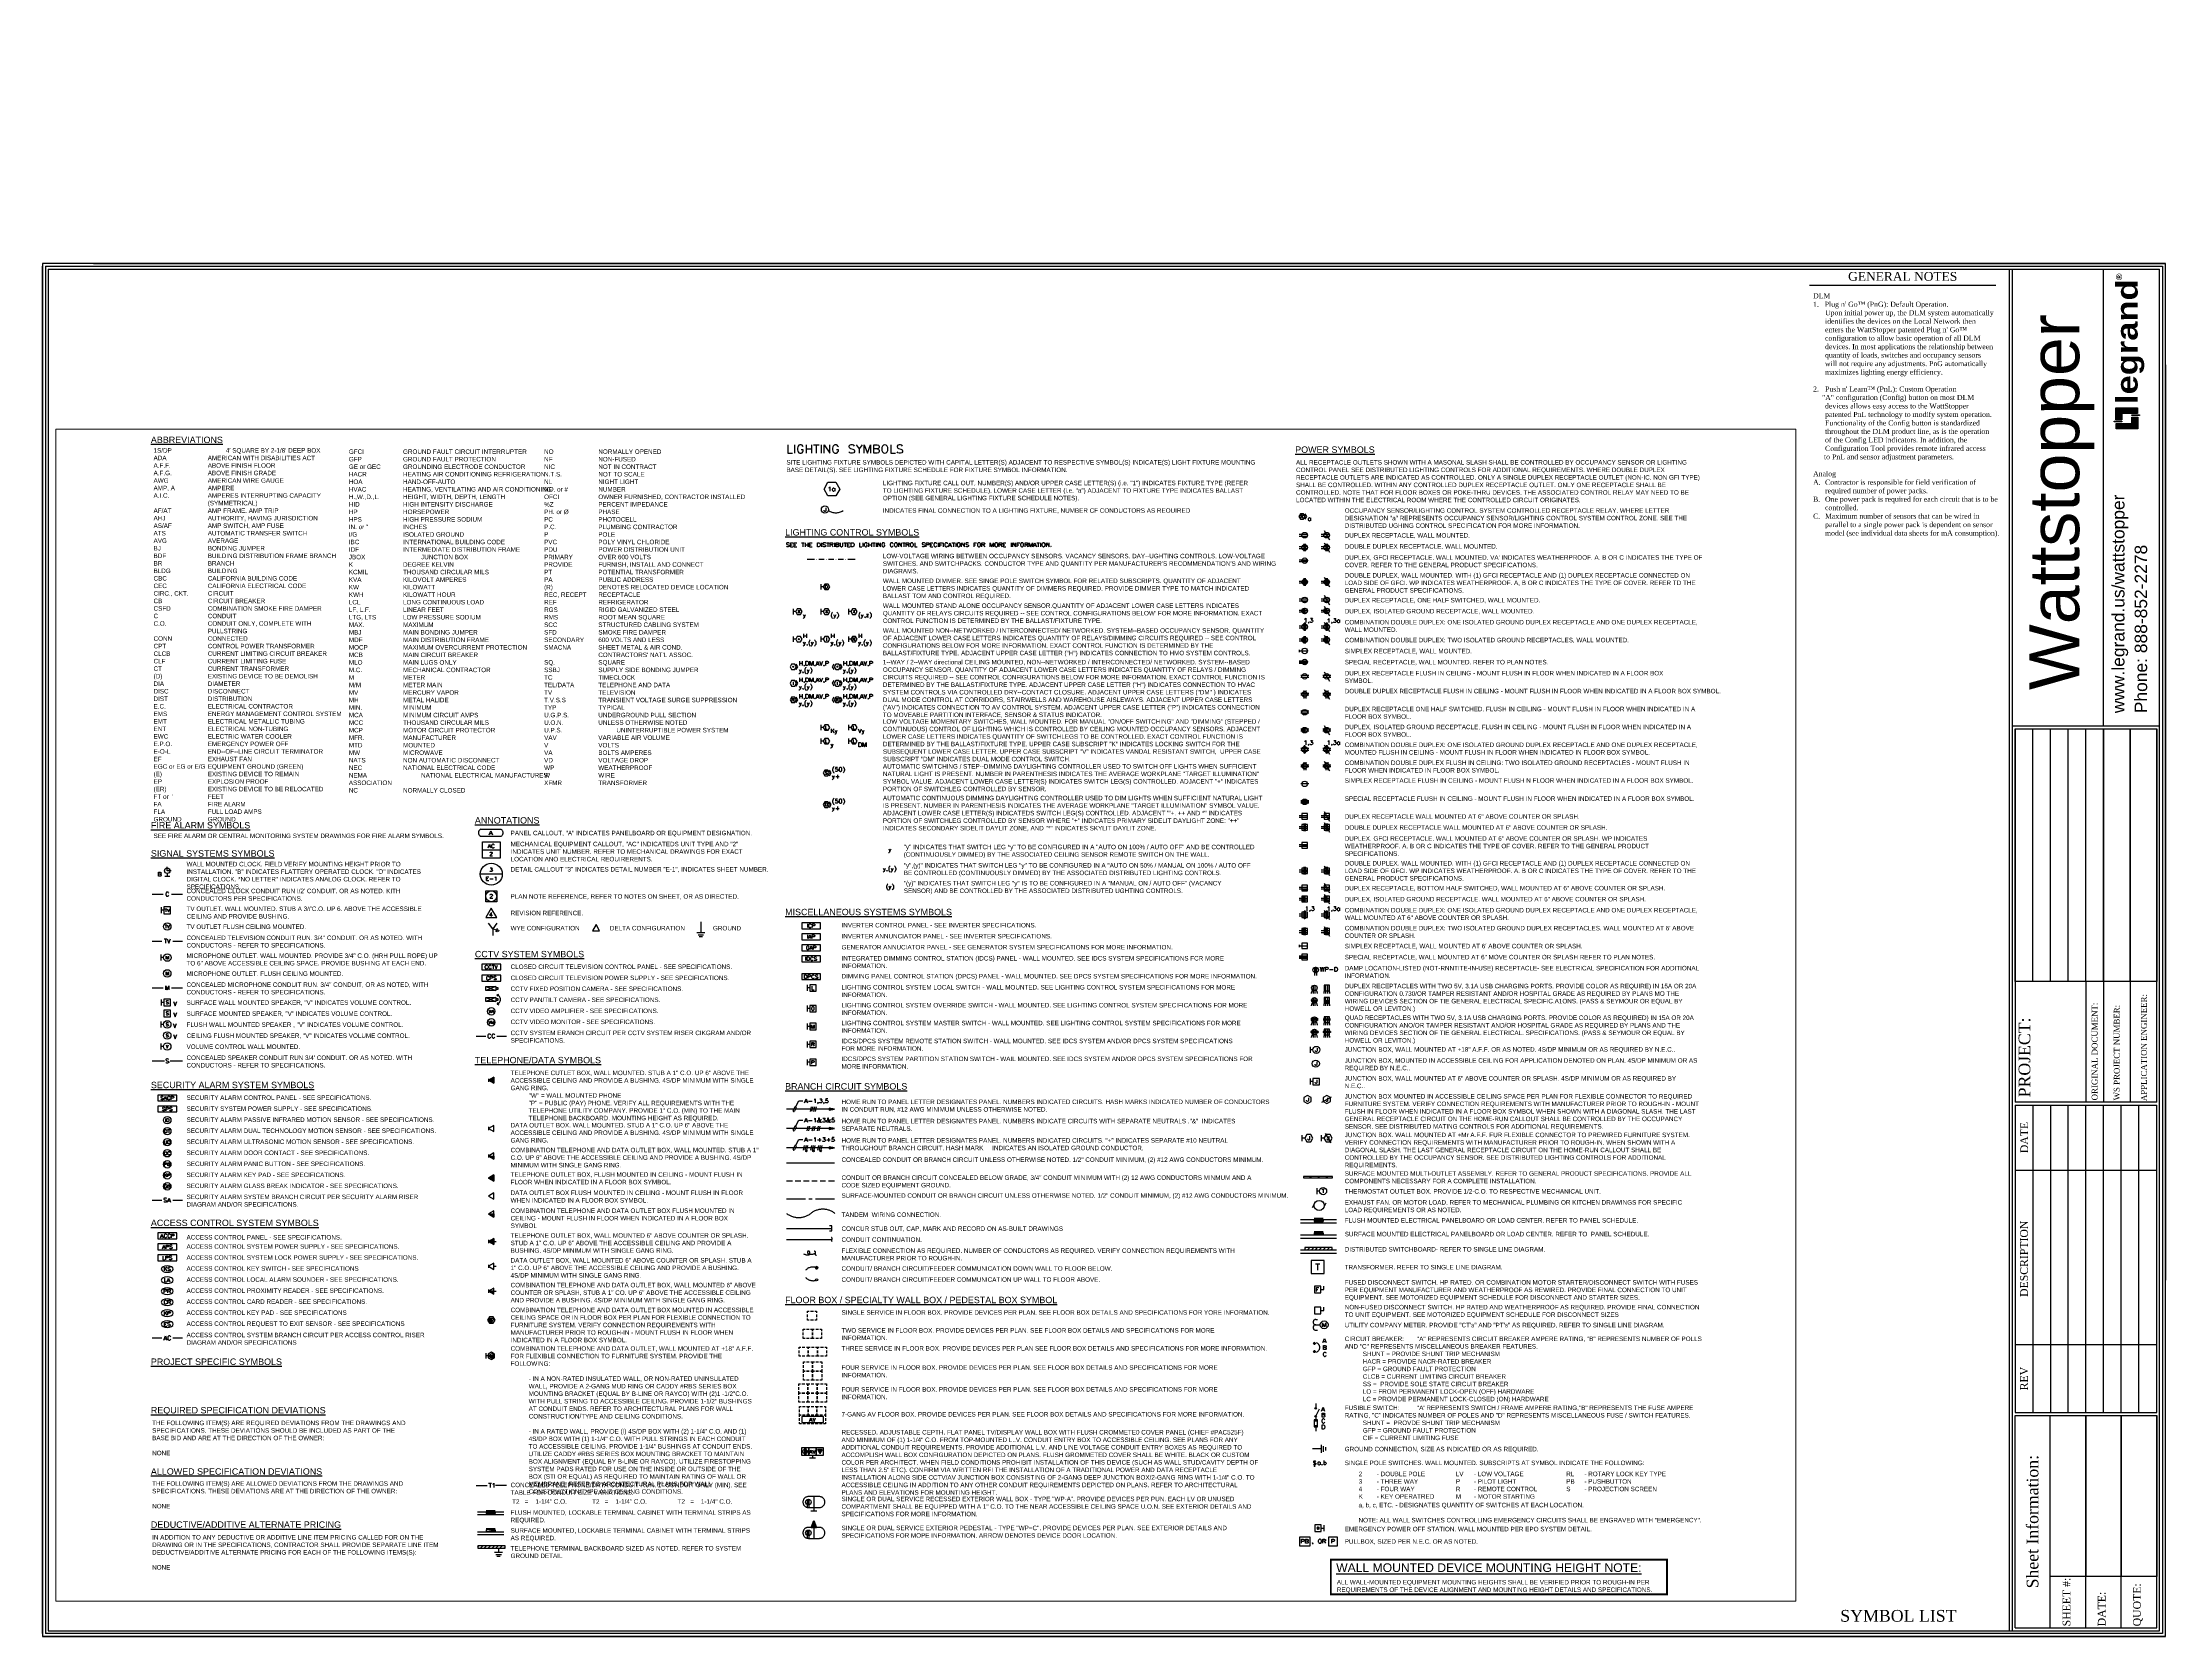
# Paper-space layout 'PAGE-1' of a CAD drawing. Header units: millimetres. Extents: x 10.6 to 44.6, y 10.8 to 36.3.
# The model-space entities are those that its viewports show. They can reach past a viewport. Long polylines and large blocks are cut down to what shows.
import ezdxf
from ezdxf.enums import TextEntityAlignment as Align

# ---------------------------------------------------------------- set-up
doc = ezdxf.new("R2010")
doc.units = ezdxf.units.MM
doc.layers.add('_TW_DLM_Analog_Mix', color=160, linetype='Continuous')
doc.layers.add('_WS_WattStopper', color=160, linetype='Continuous')
doc.layers.add('_WS_Viewport', color=252, linetype='Continuous', plot=False)
doc.styles.add('Arial', font='arial.ttf', dxfattribs={"height": 0.1875})
doc.styles.add('Legrand', font='ariblk.ttf', dxfattribs={"height": 0.1875})
doc.styles.add('WS8th', font='complex.shx', dxfattribs={"height": 0.1875})
doc.styles.add('WSTB', font='times.ttf')

# ---------------------------------------------------------------- blocks, each defined once
blk = doc.blocks.new('*U1')
at = {"layer": '_WS_WattStopper'}
h = blk.add_hatch(color=256, dxfattribs=at)
h.dxf.hatch_style = 1
h.paths.add_polyline_path([(33.556, 19.349), (33.556, 19.537), (33.462, 19.537), (33.462, 19.436), (33.208, 19.436), (33.208, 19.349)])
h.paths.add_polyline_path([(33.461, 19.573), (33.461, 19.56), (33.584, 19.56), (33.584, 19.573)])
h.paths.add_polyline_path([(33.302, 19.459), (33.302, 19.472), (33.178, 19.472), (33.178, 19.459)])
h.paths.add_polyline_path([(33.3, 19.596), (33.554, 19.596), (33.554, 19.683), (33.207, 19.683), (33.207, 19.495), (33.3, 19.495)])
at = {"layer": '_TW_DLM_Analog_Mix', "const_width": 0.0213}
blk.add_lwpolyline([(28.298, 21.649), (31.284, 21.649)], dxfattribs=at)
at = {"layer": '_WS_WattStopper', "linetype": 'Continuous'}
for p, q in [((34, 22), (0, 22)), ((0, 22), (0, 0)), ((0, 0.047), (0, 21.953)), ((0.047, 21.953), (0.047, 0.047)), ((0.047, 21.953), (33.953, 21.953)), ((0.094, 21.906), (33.906, 21.906)), ((0.094, 21.906), (0.094, 0.094)), ((0.817, 22), (34, 22))]:
    blk.add_line(p, q, dxfattribs=at)
at = {"layer": '_WS_WattStopper'}
for p, q in [((31.496, 21.906), (31.496, 0.094)), ((31.543, 21.906), (31.543, 0.094)), ((33.007, 14.592), (33.007, 21.906)), ((33.906, 0.094), (33.906, 21.906)), ((33.953, 21.953), (33.953, 0.047)), ((34, 0), (34, 22)), ((34, 20.373), (34, 5.711)), ((31.543, 14.592), (33.906, 14.592)), ((31.59, 14.545), (33.859, 14.545)), ((31.59, 14.545), (31.59, 8.562)), ((31.874, 10.494), (31.874, 14.545)), ((32.157, 10.494), (32.157, 14.545)), ((32.44, 10.494), (32.44, 14.545)), ((32.724, 10.494), (32.724, 14.545)), ((33.859, 8.562), (33.859, 14.545)), ((32.724, 10.494), (32.724, 8.562)), ((33.007, 10.494), (33.007, 8.562)), ((33.433, 10.494), (33.433, 8.562)), ((33.859, 8.562), (31.59, 8.562)), ((31.59, 8.515), (33.859, 8.515)), ((31.59, 8.515), (31.59, 3.588)), ((31.879, 3.588), (31.879, 8.515)), ((32.161, 3.588), (32.161, 8.515)), ((32.443, 3.588), (32.443, 8.515)), ((32.725, 3.588), (32.725, 8.515)), ((33.007, 3.588), (33.007, 8.515)), ((33.289, 3.588), (33.289, 8.515)), ((33.571, 3.588), (33.571, 8.515)), ((33.859, 3.588), (33.859, 8.515)), ((31.59, 7.474), (33.859, 7.474)), ((31.59, 4.677), (33.859, 4.677)), ((31.59, 3.588), (33.859, 3.588)), ((31.59, 3.541), (33.859, 3.541)), ((31.59, 0.141), (31.59, 3.541)), ((32.154, 0.141), (32.154, 3.541)), ((32.154, 0.141), (32.154, 3.541)), ((32.725, 0.141), (32.725, 3.541)), ((32.725, 0.141), (32.725, 3.541)), ((33.289, 0.141), (33.289, 3.541)), ((33.859, 0.141), (33.859, 3.541)), ((33.859, 0.141), (33.859, 3.541)), ((0, 0), (34, 0)), ((33.953, 0.047), (0.047, 0.047)), ((0.094, 0.094), (33.906, 0.094)), ((31.59, 0.141), (33.859, 0.141)), ((34, 0), (0, 0))]:
    blk.add_line(p, q, dxfattribs=at)
for points in [[(33.302, 19.472), (33.302, 19.459), (33.178, 19.459), (33.178, 19.472)], [(33.3, 19.596), (33.3, 19.495), (33.207, 19.495), (33.207, 19.683), (33.554, 19.683), (33.554, 19.596)], [(33.462, 19.436), (33.462, 19.537), (33.556, 19.537), (33.556, 19.349), (33.208, 19.349), (33.208, 19.436)], [(33.461, 19.56), (33.461, 19.573), (33.584, 19.573), (33.584, 19.56)], [(31.59, 14.545), (33.007, 14.545), (33.007, 10.494), (31.59, 10.494)], [(33.007, 14.545), (33.433, 14.545), (33.433, 10.494), (33.007, 10.494)], [(33.433, 14.545), (33.859, 14.545), (33.859, 10.494), (33.433, 10.494)]]:
    blk.add_lwpolyline(points, close=True, dxfattribs=at)
for points in [[(32.725, 3.541), (32.725, 0.962), (32.154, 0.962), (32.154, 3.541)], [(33.289, 3.541), (33.289, 0.962), (32.725, 0.962), (32.725, 3.541)], [(33.859, 3.541), (33.859, 0.962), (33.289, 0.962), (33.289, 3.541)]]:
    blk.add_lwpolyline(points, dxfattribs=at)
at = {"insert": (13.845, 25.539), "char_height": 0.18, "attachment_point": 6}
blk.add_mtext('\\A1;', dxfattribs=at)
at = {"layer": '_TW_DLM_Analog_Mix', "style": 'WSTB'}
blk.add_text('GENERAL NOTES', height=0.14221, dxfattribs=at).set_placement((29.791, 21.72), align=Align.CENTER)
at = {"layer": '_TW_DLM_Analog_Mix', "linetype": 'Continuous', "insert": (28.356, 21.521), "char_height": 0.081447, "width": 2.86234, "attachment_point": 1, "style": 'WSTB'}
blk.add_mtext('DLM\\P1.   Plug n\' Go™ (PnG): Default Operation. \\P\\pl0.1912,t0.1912;Upon initial power up, the DLM system automatically identifies the devices on the Local Network then enters the WattStopper patented Plug n\' Go™ configuration to allow basic operation of all DLM devices. In most applications the relationship between quantity of loads, switches and occupancy sensors will not require any adjustments. PnG automatically maximizes lighting energy efficiency.\\P\\pl0;\\P\\pi-0.1912,l0.1912;2.^IPush n\' Learn™ (PnL): Custom Operation  \\P\\pi-0.0478;"A" configuration (Config) button on most DLM devices allows easy access to the WattStopper patented PnL technology to modify system operation. Functionality of the Config button is standardized throughout the DLM product line, as is the operation of the Config LED indicators. In addition, the Configuration Tool provides remote infrared access \\P to PnL and sensor adjustment parameters.\\P\\P\\pi0,l0,tz;Analog\\P\\pi-0.19119,l0.19119,t0.19119,0.28678;A.^IContractor is responsible for field verification of \\P\\pi0,t0.28678;required number of power packs.\\P\\pi-0.19119,t0.19119,0.28678;B.^IOne power pack is required for each circuit that is to be \\P\\pi0,t0.28678;controlled.\\P\\pi-0.19119,t0.19119,0.28678;C.^IMaximum number of sensors that can be wired in \\P\\pi0,t0.28678;parallel to a single power pack is dependent on sensor \\Pmodel (see individual data sheets for mA consumption).', dxfattribs=at)
at = {"layer": '_WS_WattStopper', "style": 'Legrand'}
blk.add_text('®', height=0.094, rotation=90, dxfattribs=at).set_placement((33.304, 21.728))
blk.add_text('legrand', height=0.3457, rotation=90, dxfattribs=at).set_placement((33.381, 19.746), align=Align.MIDDLE_LEFT)
at = {"layer": '_WS_WattStopper', "rotation": 90}
for s, width, gutter_width, heights, insert, char_height, attachment_point, style in [('\\A2;{\\fArial|b0|i0|c0|p34;\\H5.3333x;Wattstopper}', 0.68888, 0.938, [0], (32.339, 18.176), 0.15, 5, 'Arial'), ('\\A2;{\\fArial|b0|i0|c0|p34;\\H5.3333x;www.legrand.us/wattstopper}', 6.42662, 0.938, [0], (33.273, 14.793), 0.03743, 4, 'WS8th'), ('\\A2;{\\fArial|b0|i0|c0|p34;\\H5.3333x;Phone: 888-852-2278}', 6.42662, 0.938, [0], (33.607, 14.793), 0.03743, 4, 'WS8th'), ('APPLICATION ENGINEER:', 1.86507, 1, [0.103], (33.607, 8.578), 0.09396, 1, 'WSTB'), ('PROJECT:', 1.42207, 1, [0], (31.647, 9.278), 0.188, 2, 'WSTB'), ('ORIGINAL DOCUMENT:', 1.87558, 1, [0], (32.818, 8.59), 0.09399, 1, 'WSTB'), ('WS PROJECT NUMBER:', 1.87558, 1, [0], (33.172, 8.59), 0.09399, 1, 'WSTB'), ('DATE', 0.92998, 1, [0], (31.738, 7.995), 0.1244, 5, 'WSTB'), ('DESCRIPTION', 0.92998, 1, [0], (31.735, 6.052), 0.12436, 5, 'WSTB'), ('REV', 0.92998, 1, [0], (31.735, 4.133), 0.1244, 5, 'WSTB'), ('Sheet Information:', 2.39584, 1, [0], (31.872, 1.841), 0.188, 5, 'WSTB'), ('SHEET #:', 3.24622, 1, [0], (32.352, 0.164), 0.1244, 1, 'WSTB'), ('DATE:', 3.24622, 1, [0], (32.916, 0.164), 0.1244, 1, 'WSTB'), ('QUOTE:', 3.24622, 1, [0], (33.48, 0.164), 0.1244, 1, 'WSTB')]:
    blk.add_mtext_dynamic_manual_height_columns(s, width=width, gutter_width=gutter_width, heights=heights, dxfattribs=dict(at, insert=insert, char_height=char_height, attachment_point=attachment_point, style=style))
at = {"layer": '_WS_WattStopper', "style": 'WSTB'}
for tag, height, p in [('PROJECT1', 0.141, (31.732, 12.519)), ('PROJECT2', 0.141, (32.015, 12.519)), ('PROJECT3', 0.141, (32.299, 12.519)), ('PROJECT4', 0.141, (32.582, 12.519)), ('DOCUMENT', 0.141, (32.865, 12.519)), ('PRJB', 0.141, (33.22, 12.519)), ('NAME', 0.141, (33.646, 12.519)), ('REVISION_1', 0.089, (32.02, 7.995)), ('REVISION_2', 0.089, (32.302, 7.995)), ('REVISION_3', 0.089, (32.584, 7.995)), ('REVISION_4', 0.089, (32.866, 7.995)), ('REVISION_5', 0.089, (33.145, 7.995)), ('REVISION_6', 0.089, (33.43, 7.995)), ('REVISION_7', 0.089, (33.712, 7.995)), ('REVISION_1_DESC', 0.089, (32.02, 6.052)), ('REVISION_2_DESC', 0.089, (32.302, 6.052)), ('REVISION_3_DESC', 0.089, (32.584, 6.052)), ('REVISION_4_DESC', 0.089, (32.866, 6.052)), ('REVISION_5_DESC', 0.089, (33.148, 6.052)), ('REVISION_6_DESC', 0.089, (33.43, 6.052)), ('SHEET', 0.141, (32.436, 2.252)), ('DATE', 0.141, (33.007, 2.252)), ('QUOTE', 0.141, (33.571, 2.252))]:
    blk.add_attdef(tag, text='', height=height, rotation=90, dxfattribs=at).set_placement(p, align=Align.MIDDLE_CENTER)

msp = doc.modelspace()

# ---------------------------------------------------------------- hatches: boundary and pattern name
h = msp.add_hatch(color=256)
edge = h.paths.add_edge_path()
edge.add_arc((462.040111, 668.979556), 0.232833, 0, 360)
h = msp.add_hatch(color=256)
edge = h.paths.add_edge_path()
edge.add_arc((467.628111, 668.979556), 0.232833, 0, 360)
h = msp.add_hatch(color=256)
edge = h.paths.add_edge_path()
edge.add_arc((473.216111, 668.979556), 0.232833, 0, 360)
h = msp.add_hatch(color=256)
edge = h.paths.add_edge_path()
edge.add_arc((478.804111, 668.979556), 0.232833, 0, 360)
h = msp.add_hatch(color=256)
h.paths.add_polyline_path([(451.837778, 623.217222), (451.668444, 623.132556), (451.668444, 622.751556)])
h.paths.add_polyline_path([(451.668444, 623.132556), (451.668444, 622.751556), (451.583778, 622.963222)])
h = msp.add_hatch(color=256)
h.dxf.hatch_style = 2
h.paths.add_polyline_path([(451.837778, 623.217222), (451.837778, 622.666889), (451.668444, 622.751556)])
h = msp.add_hatch(color=256)
h.paths.add_polyline_path([(451.837778, 623.217222), (451.837778, 622.666889), (452.049444, 623.132556)])
h.paths.add_polyline_path([(451.837778, 622.666889), (452.049444, 623.132556), (452.049444, 622.751556)])
h = msp.add_hatch(color=256)
h.dxf.hatch_style = 2
h.paths.add_polyline_path([(452.091778, 622.963222), (452.049444, 623.132556), (452.049444, 622.751556)])
h = msp.add_hatch(color=256)
h.paths.add_polyline_path([(448.578111, 607.342222), (448.408778, 607.257556), (448.408778, 606.876556)])
h.paths.add_polyline_path([(448.408778, 607.257556), (448.408778, 606.876556), (448.324111, 607.088222)])
h = msp.add_hatch(color=256)
h.dxf.hatch_style = 2
h.paths.add_polyline_path([(448.578111, 607.342222), (448.578111, 606.791889), (448.408778, 606.876556)])
h = msp.add_hatch(color=256)
h.paths.add_polyline_path([(448.578111, 607.342222), (448.578111, 606.791889), (448.789778, 607.257556)])
h.paths.add_polyline_path([(448.578111, 606.791889), (448.789778, 607.257556), (448.789778, 606.876556)])
h = msp.add_hatch(color=256)
h.dxf.hatch_style = 2
h.paths.add_polyline_path([(448.874444, 607.088222), (448.789778, 607.257556), (448.789778, 606.876556)])
h = msp.add_hatch(color=256)
h.paths.add_polyline_path([(473.978111, 607.342222), (473.808778, 607.257556), (473.808778, 606.876556)])
h.paths.add_polyline_path([(473.808778, 607.257556), (473.808778, 606.876556), (473.724111, 607.088222)])
h = msp.add_hatch(color=256)
h.dxf.hatch_style = 2
h.paths.add_polyline_path([(473.978111, 607.342222), (473.978111, 606.791889), (473.808778, 606.876556)])
h = msp.add_hatch(color=256)
h.paths.add_polyline_path([(473.978111, 607.342222), (473.978111, 606.791889), (474.189778, 607.257556)])
h.paths.add_polyline_path([(473.978111, 606.791889), (474.189778, 607.257556), (474.189778, 606.876556)])
h = msp.add_hatch(color=256)
h.dxf.hatch_style = 2
h.paths.add_polyline_path([(474.274444, 607.088222), (474.189778, 607.257556), (474.189778, 606.876556)])
h = msp.add_hatch(color=256)
edge = h.paths.add_edge_path()
edge.add_arc((744.615111, 504.810889), 0.232833, 0, 360)
h = msp.add_hatch(color=256)
edge = h.paths.add_edge_path()
edge.add_arc((744.615111, 490.121222), 0.232833, 0, 360)
h = msp.add_hatch(color=256)
edge = h.paths.add_edge_path()
edge.add_arc((757.315111, 490.121222), 0.232833, 0, 360)
h = msp.add_hatch(color=256)
edge = h.paths.add_edge_path()
edge.add_arc((741.482444, 478.098556), 0.232833, 0, 360)
h = msp.add_hatch(color=256)
edge = h.paths.add_edge_path()
edge.add_arc((754.182444, 478.098556), 0.232833, 0, 360)
h = msp.add_hatch(color=256)
edge = h.paths.add_edge_path()
edge.add_arc((741.482444, 471.748556), 0.232833, 0, 360)
h = msp.add_hatch(color=256)
edge = h.paths.add_edge_path()
edge.add_arc((754.182444, 471.748556), 0.232833, 0, 360)
h = msp.add_hatch(color=256)
edge = h.paths.add_edge_path()
edge.add_arc((757.357444, 413.413222), 0.232833, 0, 360)
h = msp.add_hatch(color=256)
h.dxf.hatch_style = 2
h.paths.add_polyline_path([(273.191111, 368.963222), (276.239111, 370.741222), (276.239111, 367.185222)])
h = msp.add_hatch(color=256)
h.dxf.hatch_style = 2
h.paths.add_polyline_path([(469.236778, 352.834222), (469.236778, 351.775889), (472.411778, 352.283889)])
h = msp.add_hatch(color=256)
h.dxf.hatch_style = 2
h.paths.add_polyline_path([(469.236778, 341.700556), (469.236778, 340.642222), (472.411778, 341.192556)])
h = msp.add_hatch(color=256)
h.dxf.hatch_style = 2
h.paths.add_polyline_path([(469.236778, 330.609222), (469.236778, 329.550889), (472.411778, 330.058889)])
h = msp.add_hatch(color=256)
h.dxf.hatch_style = 2
h.paths.add_polyline_path([(273.191111, 325.317556), (276.239111, 325.317556), (276.239111, 323.539556)])
h = msp.add_hatch(color=256)
h.dxf.hatch_style = 2
h.paths.add_polyline_path([(273.191111, 312.617556), (276.239111, 314.395556), (276.239111, 310.839556)])
h = msp.add_hatch(color=256)
h.paths.add_polyline_path([(745.969778, 312.786889), (746.477778, 312.786889), (745.969778, 313.548889)])
h.paths.add_polyline_path([(746.477778, 312.786889), (745.969778, 313.548889), (746.477778, 313.548889)])
h = msp.add_hatch(color=256)
h.paths.add_polyline_path([(750.711111, 312.786889), (751.261444, 312.786889), (750.711111, 313.548889)])
h.paths.add_polyline_path([(751.261444, 312.786889), (750.711111, 313.548889), (751.261444, 313.548889)])
h = msp.add_hatch(color=256)
h.paths.add_polyline_path([(755.494778, 312.786889), (756.002778, 312.786889), (755.494778, 313.548889)])
h.paths.add_polyline_path([(756.002778, 312.786889), (755.494778, 313.548889), (756.002778, 313.548889)])
h = msp.add_hatch(color=256)
h.dxf.hatch_style = 2
h.paths.add_polyline_path([(273.191111, 291.958889), (276.239111, 291.958889), (276.239111, 290.180889)])
h = msp.add_hatch(color=256)
h.paths.add_polyline_path([(748.467444, 287.640889), (753.759111, 287.640889), (748.467444, 288.699222)])
h.paths.add_polyline_path([(753.759111, 287.640889), (748.467444, 288.699222), (753.759111, 288.699222)])
h = msp.add_hatch(color=256)
h.dxf.hatch_style = 2
h.paths.add_polyline_path([(273.191111, 276.083889), (276.239111, 277.861889), (276.239111, 274.305889)])
h = msp.add_hatch(color=256)
h.paths.add_polyline_path([(748.467444, 279.978556), (753.759111, 279.978556), (748.467444, 281.036889)])
h.paths.add_polyline_path([(753.759111, 279.978556), (748.467444, 281.036889), (753.759111, 281.036889)])
h = msp.add_hatch(color=256)
h.paths.add_polyline_path([(461.405111, 260.970889), (462.717444, 260.970889), (461.489778, 261.309556)])
h.paths.add_polyline_path([(462.717444, 260.970889), (461.489778, 261.309556), (462.632778, 261.309556)])
h = msp.add_hatch(color=256)
h.paths.add_polyline_path([(461.489778, 260.632222), (462.632778, 260.632222), (461.405111, 260.970889)])
h.paths.add_polyline_path([(462.632778, 260.632222), (461.405111, 260.970889), (462.717444, 260.970889)])
h = msp.add_hatch(color=256)
h.paths.add_polyline_path([(461.489778, 261.309556), (462.632778, 261.309556), (461.743778, 261.521222)])
h.paths.add_polyline_path([(462.632778, 261.309556), (461.743778, 261.521222), (462.421111, 261.521222)])
h = msp.add_hatch(color=256)
h.paths.add_polyline_path([(461.489778, 260.632222), (461.743778, 260.378222), (462.421111, 260.378222)])
h.paths.add_polyline_path([(461.743778, 260.378222), (462.421111, 260.378222), (462.082444, 260.293556)])
h = msp.add_hatch(color=256)
h.dxf.hatch_style = 2
h.paths.add_polyline_path([(461.489778, 260.632222), (462.632778, 260.632222), (462.421111, 260.378222)])
h = msp.add_hatch(color=256)
h.dxf.hatch_style = 2
h.paths.add_polyline_path([(462.082444, 261.605889), (461.743778, 261.521222), (462.421111, 261.521222)])
h = msp.add_hatch(color=256)
h.dxf.hatch_style = 2
h.paths.add_polyline_path([(273.191111, 247.508889), (276.239111, 245.730889), (276.239111, 247.508889)])
h = msp.add_hatch(color=256)
h.dxf.hatch_style = 2
h.paths.add_polyline_path([(274.757444, 229.009222), (273.148778, 231.760889), (274.757444, 231.760889)])
h = msp.add_hatch(color=256)
h.dxf.hatch_style = 2
h.paths.add_polyline_path([(273.021778, 210.213222), (275.773444, 208.604556), (275.773444, 210.213222)])
h = msp.add_hatch(color=256)
h.paths.add_polyline_path([(748.171111, 217.409889), (749.060111, 217.409889), (748.255778, 217.621556)])
h.paths.add_polyline_path([(749.060111, 217.409889), (748.255778, 217.621556), (749.017778, 217.621556)])
h = msp.add_hatch(color=256)
h.paths.add_polyline_path([(748.255778, 217.198222), (749.017778, 217.198222), (748.171111, 217.409889)])
h.paths.add_polyline_path([(749.017778, 217.198222), (748.171111, 217.409889), (749.060111, 217.409889)])
h = msp.add_hatch(color=256)
h.paths.add_polyline_path([(748.171111, 212.668556), (749.060111, 212.668556), (748.255778, 212.880222)])
h.paths.add_polyline_path([(749.060111, 212.668556), (748.255778, 212.880222), (749.017778, 212.880222)])
h = msp.add_hatch(color=256)
h.paths.add_polyline_path([(748.255778, 212.414556), (749.017778, 212.414556), (748.171111, 212.668556)])
h.paths.add_polyline_path([(749.017778, 212.414556), (748.171111, 212.668556), (749.060111, 212.668556)])
h = msp.add_hatch(color=256)
h.paths.add_polyline_path([(748.255778, 217.621556), (749.017778, 217.621556), (748.382778, 217.790889)])
h.paths.add_polyline_path([(749.017778, 217.621556), (748.382778, 217.790889), (748.848444, 217.790889)])
h = msp.add_hatch(color=256)
h.paths.add_polyline_path([(748.255778, 217.198222), (748.382778, 217.028889), (748.848444, 217.028889)])
h.paths.add_polyline_path([(748.382778, 217.028889), (748.848444, 217.028889), (748.636778, 216.986556)])
h = msp.add_hatch(color=256)
h.dxf.hatch_style = 2
h.paths.add_polyline_path([(748.255778, 217.198222), (749.017778, 217.198222), (748.848444, 217.028889)])
h = msp.add_hatch(color=256)
h.paths.add_polyline_path([(748.255778, 212.880222), (749.017778, 212.880222), (748.382778, 213.049556)])
h.paths.add_polyline_path([(749.017778, 212.880222), (748.382778, 213.049556), (748.848444, 213.049556)])
h = msp.add_hatch(color=256)
h.paths.add_polyline_path([(748.255778, 212.414556), (748.382778, 212.287556), (748.848444, 212.287556)])
h.paths.add_polyline_path([(748.382778, 212.287556), (748.848444, 212.287556), (748.636778, 212.202889)])
h = msp.add_hatch(color=256)
h.dxf.hatch_style = 2
h.paths.add_polyline_path([(748.255778, 212.414556), (749.017778, 212.414556), (748.848444, 212.287556)])
h = msp.add_hatch(color=256)
h.dxf.hatch_style = 2
h.paths.add_polyline_path([(748.636778, 217.875556), (748.382778, 217.790889), (748.848444, 217.790889)])
h = msp.add_hatch(color=256)
h.dxf.hatch_style = 2
h.paths.add_polyline_path([(748.636778, 213.091889), (748.382778, 213.049556), (748.848444, 213.049556)])
h = msp.add_hatch(color=256)
h.dxf.hatch_style = 2
h.paths.add_polyline_path([(463.902778, 153.909889), (463.902778, 156.365222), (465.299778, 156.365222)])
h = msp.add_hatch(color=256)
h.paths.add_polyline_path([(748.467444, 146.840222), (749.017778, 146.840222), (748.552111, 147.051889)])
h.paths.add_polyline_path([(749.017778, 146.840222), (748.552111, 147.051889), (748.933111, 147.051889)])
h = msp.add_hatch(color=256)
h.paths.add_polyline_path([(748.467444, 146.840222), (748.552111, 146.670889), (748.933111, 146.670889)])
h.paths.add_polyline_path([(748.552111, 146.670889), (748.933111, 146.670889), (748.763778, 146.586222)])
h = msp.add_hatch(color=256)
h.dxf.hatch_style = 2
h.paths.add_polyline_path([(748.467444, 146.840222), (749.017778, 146.840222), (748.933111, 146.670889)])
h = msp.add_hatch(color=256)
h.dxf.hatch_style = 2
h.paths.add_polyline_path([(748.763778, 147.136556), (748.552111, 147.051889), (748.933111, 147.051889)])
h = msp.add_hatch(color=256)
h.dxf.hatch_style = 2
h.paths.add_polyline_path([(271.794111, 119.365889), (277.085778, 120.424222), (277.085778, 119.365889)])
h = msp.add_hatch(color=256)
h.dxf.hatch_style = 2
h.paths.add_polyline_path([(271.794111, 108.951889), (277.085778, 110.010222), (277.085778, 108.951889)])
h = msp.add_hatch(color=256)
h.paths.add_polyline_path([(460.516111, 115.428889), (462.082444, 111.449556), (458.907444, 111.449556)])
h.paths.add_polyline_path([(462.082444, 111.449556), (458.907444, 111.449556), (460.516111, 111.449556)])
h = msp.add_hatch(color=256)
h.paths.add_polyline_path([(750.753444, 111.661222), (750.457111, 111.576556), (750.753444, 110.983889)])
h.paths.add_polyline_path([(750.457111, 111.576556), (750.753444, 110.983889), (750.203111, 111.322556)])
h.paths.add_polyline_path([(750.753444, 110.983889), (750.203111, 111.322556), (750.118444, 110.983889)])
h = msp.add_hatch(color=256)
h.paths.add_polyline_path([(750.118444, 110.983889), (750.203111, 110.687556), (750.753444, 110.983889)])
h.paths.add_polyline_path([(750.203111, 110.687556), (750.753444, 110.983889), (750.457111, 110.433556)])
h.paths.add_polyline_path([(750.753444, 110.983889), (750.457111, 110.433556), (750.753444, 110.348889)])
h = msp.add_hatch(color=256)
h.paths.add_polyline_path([(751.092111, 111.576556), (750.795778, 110.983889), (750.753444, 111.661222)])
h.paths.add_polyline_path([(750.795778, 110.983889), (750.753444, 111.661222), (750.753444, 110.983889)])
h = msp.add_hatch(color=256)
h.paths.add_polyline_path([(750.753444, 110.348889), (750.753444, 110.983889), (751.092111, 110.433556)])
h.paths.add_polyline_path([(750.753444, 110.983889), (751.092111, 110.433556), (750.795778, 110.983889)])
h.paths.add_polyline_path([(751.092111, 110.433556), (750.795778, 110.983889), (751.346111, 110.687556)])
h.paths.add_polyline_path([(750.795778, 110.983889), (751.346111, 110.687556), (751.430778, 110.983889)])
h = msp.add_hatch(color=256)
h.paths.add_polyline_path([(751.430778, 110.983889), (751.346111, 111.322556), (750.795778, 110.983889)])
h.paths.add_polyline_path([(751.346111, 111.322556), (750.795778, 110.983889), (751.092111, 111.576556)])

# ---------------------------------------------------------------- linework, layer by layer
for points in [[(445.530111, 734.850222), (445.530111, 730.108889), (448.239444, 730.108889)], [(449.382444, 734.850222), (449.382444, 730.108889)], [(454.377778, 733.749556), (454.166111, 734.172889), (453.700444, 734.638556), (453.234778, 734.850222), (452.345778, 734.850222), (451.880111, 734.638556), (451.414444, 734.172889), (451.202778, 733.749556), (450.991111, 733.072222), (450.991111, 731.929222), (451.202778, 731.251889), (451.414444, 730.786222), (451.880111, 730.320556), (452.345778, 730.108889), (453.234778, 730.108889), (453.700444, 730.320556), (454.166111, 730.786222), (454.377778, 731.251889), (454.377778, 731.929222), (453.234778, 731.929222)], [(455.944111, 734.850222), (455.944111, 730.108889)], [(459.119111, 734.850222), (459.119111, 730.108889)], [(460.262111, 734.850222), (463.437111, 734.850222)], [(461.870778, 734.850222), (461.870778, 730.108889)], [(464.580111, 734.850222), (464.580111, 730.108889)], [(466.400444, 730.108889), (466.400444, 734.850222), (469.575444, 730.108889), (469.575444, 734.850222)], [(474.570778, 733.749556), (474.316778, 734.172889), (473.893444, 734.638556), (473.427778, 734.850222), (472.496444, 734.850222), (472.073111, 734.638556), (471.607444, 734.172889), (471.395778, 733.749556), (471.141778, 733.072222), (471.141778, 731.929222), (471.395778, 731.251889), (471.607444, 730.786222), (472.073111, 730.320556), (472.496444, 730.108889), (473.427778, 730.108889), (473.893444, 730.320556), (474.316778, 730.786222), (474.570778, 731.251889), (474.570778, 731.929222), (473.427778, 731.929222)], [(483.841778, 734.172889), (483.418444, 734.638556), (482.741111, 734.850222), (481.809778, 734.850222), (481.132444, 734.638556), (480.666778, 734.172889), (480.666778, 733.749556), (480.920778, 733.283889), (481.132444, 733.072222), (481.598111, 732.818222), (482.952778, 732.394889), (483.418444, 732.140889), (483.630111, 731.929222), (483.841778, 731.463556), (483.841778, 730.786222), (483.418444, 730.320556), (482.741111, 730.108889), (481.809778, 730.108889), (481.132444, 730.320556), (480.666778, 730.786222)], [(484.773111, 734.850222), (486.593444, 732.606556), (486.593444, 730.108889)], [(488.371444, 734.850222), (486.593444, 732.606556)], [(489.514444, 730.108889), (489.514444, 734.850222), (491.334778, 730.108889), (493.155111, 734.850222), (493.155111, 730.108889)], [(497.007444, 732.606556), (497.684778, 732.394889), (497.896444, 732.140889), (498.150444, 731.675222), (498.150444, 730.997889), (497.896444, 730.574556), (497.684778, 730.320556), (497.007444, 730.108889), (494.975444, 730.108889), (494.975444, 734.850222), (497.007444, 734.850222), (497.684778, 734.638556), (497.896444, 734.426889), (498.150444, 733.961222), (498.150444, 733.495556), (497.896444, 733.072222), (497.684778, 732.818222), (497.007444, 732.606556), (494.975444, 732.606556)], [(504.712111, 734.850222), (504.712111, 730.108889), (507.421444, 730.108889)], [(511.527778, 734.172889), (511.062111, 734.638556), (510.384778, 734.850222), (509.495778, 734.850222), (508.818444, 734.638556), (508.352778, 734.172889), (508.352778, 733.749556), (508.564444, 733.283889), (508.818444, 733.072222), (509.241778, 732.818222), (510.596444, 732.394889), (511.062111, 732.140889), (511.316111, 731.929222), (511.527778, 731.463556), (511.527778, 730.786222), (511.062111, 730.320556), (510.384778, 730.108889), (509.495778, 730.108889), (508.818444, 730.320556), (508.352778, 730.786222)], [(455.944111, 732.606556), (459.119111, 732.606556)], [(469.152111, 710.212222), (469.406111, 710.339222), (469.744778, 710.677889), (469.744778, 708.264889)], [(472.454111, 709.534889), (472.242444, 709.746556), (471.988444, 709.873556), (471.649778, 709.873556), (471.438111, 709.746556), (471.226444, 709.534889), (471.099444, 709.196222), (471.099444, 708.942222), (471.226444, 708.603556), (471.438111, 708.391889), (471.649778, 708.264889), (471.988444, 708.264889), (472.242444, 708.391889), (472.454111, 708.603556)], [(472.454111, 709.873556), (472.454111, 708.264889)], [(467.374111, 698.697556), (467.374111, 697.088889), (467.289444, 696.792556), (467.162444, 696.665556), (466.993111, 696.580889), (466.781444, 696.580889), (466.569778, 696.665556), (466.485111, 696.792556), (466.358111, 697.088889), (466.358111, 697.300556)], [(468.836389, 697.128907), (469.322615, 696.814392), (469.826185, 696.54142), (470.344649, 696.310001), (470.875558, 696.120147), (471.416463, 695.97187), (471.964914, 695.865182), (472.518464, 695.800094), (473.074662, 695.776618), (473.63106, 695.794765), (474.185209, 695.854547), (474.734659, 695.955976), (475.276961, 696.099063), (475.809666, 696.28382), (476.330326, 696.510259), (476.83649, 696.778391), (477.32571, 697.088228)], [(740.932111, 692.686222), (740.932111, 694.506556), (741.651778, 694.506556), (741.863444, 694.421889), (741.948111, 694.337222), (742.032778, 694.167889), (742.032778, 693.998556), (741.948111, 693.829222), (741.863444, 693.744556), (741.651778, 693.659889), (740.932111, 693.659889)], [(741.482444, 693.659889), (742.032778, 692.686222)], [(744.191778, 693.575222), (743.260444, 695.183889)], [(743.260444, 692.008889), (744.191778, 693.575222)], [(746.350778, 692.474556), (746.139111, 692.686222), (745.885111, 692.813222), (745.546444, 692.813222), (745.334778, 692.686222), (745.123111, 692.474556), (744.996111, 692.135889), (744.996111, 691.881889), (745.123111, 691.543222), (745.334778, 691.331556), (745.546444, 691.204556), (745.885111, 691.204556), (746.139111, 691.331556), (746.350778, 691.543222)], [(746.350778, 692.813222), (746.350778, 691.204556)], [(754.182444, 685.616556), (757.357444, 680.113222)], [(446.207444, 678.165889), (445.995778, 678.419889), (445.657111, 678.504556), (445.191444, 678.504556), (444.852778, 678.419889), (444.641111, 678.165889), (444.641111, 677.954222), (444.725778, 677.700222), (444.852778, 677.615556), (445.064444, 677.488556), (445.741778, 677.276889), (445.995778, 677.149889), (446.080444, 677.022889), (446.207444, 676.811222), (446.207444, 676.472556), (445.995778, 676.260889), (445.657111, 676.133889), (445.191444, 676.133889), (444.852778, 676.260889), (444.641111, 676.472556)], [(447.011778, 676.133889), (447.011778, 678.504556), (448.493444, 678.504556)], [(447.011778, 677.361556), (447.900778, 677.361556)], [(447.011778, 676.133889), (448.493444, 676.133889)], [(449.170778, 676.133889), (449.170778, 678.504556), (450.652444, 678.504556)], [(449.170778, 677.361556), (450.059778, 677.361556)], [(449.170778, 676.133889), (450.652444, 676.133889)], [(453.361778, 678.504556), (454.928111, 678.504556)], [(454.166111, 678.504556), (454.166111, 676.133889)], [(455.520778, 678.504556), (455.520778, 676.133889)], [(455.520778, 677.361556), (457.087111, 677.361556)], [(457.087111, 678.504556), (457.087111, 676.133889)], [(458.018444, 676.133889), (458.018444, 678.504556), (459.457778, 678.504556)], [(458.018444, 677.361556), (458.907444, 677.361556)], [(458.018444, 676.133889), (459.457778, 676.133889)], [(464.918778, 678.504556), (464.918778, 676.133889)], [(467.289444, 678.165889), (467.077778, 678.419889), (466.739111, 678.504556), (466.273444, 678.504556), (465.934778, 678.419889), (465.723111, 678.165889), (465.723111, 677.954222), (465.807778, 677.700222), (465.934778, 677.615556), (466.146444, 677.488556), (466.866111, 677.276889), (467.077778, 677.149889), (467.204778, 677.022889), (467.289444, 676.811222), (467.289444, 676.472556), (467.077778, 676.260889), (466.739111, 676.133889), (466.273444, 676.133889), (465.934778, 676.260889), (465.723111, 676.472556)], [(467.755111, 678.504556), (469.321444, 678.504556)], [(468.559444, 678.504556), (468.559444, 676.133889)], [(469.914111, 676.133889), (469.914111, 678.504556), (470.930111, 678.504556), (471.268778, 678.419889), (471.395778, 678.292889), (471.480444, 678.081222), (471.480444, 677.827222), (471.395778, 677.615556), (471.268778, 677.488556), (470.930111, 677.361556), (469.914111, 677.361556)], [(470.718444, 677.361556), (471.480444, 676.133889)], [(472.284778, 678.504556), (472.284778, 676.133889)], [(474.232111, 677.361556), (474.570778, 677.276889), (474.655444, 677.149889), (474.782444, 676.938222), (474.782444, 676.599556), (474.655444, 676.345556), (474.570778, 676.260889), (474.232111, 676.133889), (473.216111, 676.133889), (473.216111, 678.504556), (474.232111, 678.504556), (474.570778, 678.419889), (474.655444, 678.292889), (474.782444, 678.081222), (474.782444, 677.827222), (474.655444, 677.615556), (474.570778, 677.488556), (474.232111, 677.361556), (473.216111, 677.361556)], [(475.586778, 678.504556), (475.586778, 676.811222), (475.671444, 676.472556), (475.925444, 676.260889), (476.264111, 676.133889), (476.475778, 676.133889), (476.814444, 676.260889), (477.068444, 676.472556), (477.153111, 676.811222), (477.153111, 678.504556)], [(477.745778, 678.504556), (479.312111, 678.504556)], [(478.507778, 678.504556), (478.507778, 676.133889)], [(479.904778, 676.133889), (479.904778, 678.504556), (481.344111, 678.504556)], [(479.904778, 677.361556), (480.793778, 677.361556)], [(479.904778, 676.133889), (481.344111, 676.133889)], [(486.805111, 678.504556), (486.805111, 676.133889), (488.159778, 676.133889)], [(488.752444, 678.504556), (488.752444, 676.133889)], [(491.207778, 677.954222), (491.123111, 678.165889), (490.869111, 678.419889), (490.657444, 678.504556), (490.191778, 678.504556), (489.980111, 678.419889), (489.768444, 678.165889), (489.641444, 677.954222), (489.514444, 677.615556), (489.514444, 677.022889), (489.641444, 676.684222), (489.768444, 676.472556), (489.980111, 676.260889), (490.191778, 676.133889), (490.657444, 676.133889), (490.869111, 676.260889), (491.123111, 676.472556), (491.207778, 676.684222), (491.207778, 677.022889), (490.657444, 677.022889)], [(492.012111, 678.504556), (492.012111, 676.133889)], [(492.012111, 677.361556), (493.620778, 677.361556)], [(493.620778, 678.504556), (493.620778, 676.133889)], [(494.171111, 678.504556), (495.779778, 678.504556)], [(494.975444, 678.504556), (494.975444, 676.133889)], [(496.330111, 678.504556), (496.330111, 676.133889)], [(497.219111, 676.133889), (497.219111, 678.504556), (498.827778, 676.133889), (498.827778, 678.504556)], [(501.325444, 677.954222), (501.198444, 678.165889), (500.986778, 678.419889), (500.732778, 678.504556), (500.309444, 678.504556), (500.055444, 678.419889), (499.843778, 678.165889), (499.716778, 677.954222), (499.632111, 677.615556), (499.632111, 677.022889), (499.716778, 676.684222), (499.843778, 676.472556), (500.055444, 676.260889), (500.309444, 676.133889), (500.732778, 676.133889), (500.986778, 676.260889), (501.198444, 676.472556), (501.325444, 676.684222), (501.325444, 677.022889), (500.732778, 677.022889)], [(506.066778, 677.954222), (505.982111, 678.165889), (505.728111, 678.419889), (505.516444, 678.504556), (505.050778, 678.504556), (504.839111, 678.419889), (504.585111, 678.165889), (504.500444, 677.954222), (504.373444, 677.615556), (504.373444, 677.022889), (504.500444, 676.684222), (504.585111, 676.472556), (504.839111, 676.260889), (505.050778, 676.133889), (505.516444, 676.133889), (505.728111, 676.260889), (505.982111, 676.472556), (506.066778, 676.684222)], [(509.368778, 676.133889), (509.368778, 678.504556), (510.935111, 676.133889), (510.935111, 678.504556)], [(511.527778, 678.504556), (513.094111, 678.504556)], [(512.332111, 678.504556), (512.332111, 676.133889)], [(513.686778, 676.133889), (513.686778, 678.504556), (514.702778, 678.504556), (515.041444, 678.419889), (515.168444, 678.292889), (515.253111, 678.081222), (515.253111, 677.827222), (515.168444, 677.615556), (515.041444, 677.488556), (514.702778, 677.361556), (513.686778, 677.361556)], [(514.491111, 677.361556), (515.253111, 676.133889)], [(518.555111, 678.504556), (518.555111, 676.133889), (519.909778, 676.133889)], [(524.354778, 678.165889), (524.100778, 678.419889), (523.762111, 678.504556), (523.296444, 678.504556), (522.957778, 678.419889), (522.746111, 678.165889), (522.746111, 677.954222), (522.873111, 677.700222), (522.957778, 677.615556), (523.211778, 677.488556), (523.889111, 677.276889), (524.100778, 677.149889), (524.227778, 677.022889), (524.354778, 676.811222), (524.354778, 676.472556), (524.100778, 676.260889), (523.762111, 676.133889), (523.296444, 676.133889), (522.957778, 676.260889), (522.746111, 676.472556)], [(525.116778, 676.133889), (525.116778, 678.504556), (526.132778, 678.504556), (526.471444, 678.419889), (526.598444, 678.292889), (526.725444, 678.081222), (526.725444, 677.700222), (526.598444, 677.488556), (526.471444, 677.361556), (526.132778, 677.276889), (525.116778, 677.276889)], [(527.529778, 676.133889), (527.529778, 678.504556), (528.969111, 678.504556)], [(527.529778, 677.361556), (528.418778, 677.361556)], [(527.529778, 676.133889), (528.969111, 676.133889)], [(531.255111, 677.954222), (531.128111, 678.165889), (530.916444, 678.419889), (530.704778, 678.504556), (530.239111, 678.504556), (529.985111, 678.419889), (529.773444, 678.165889), (529.646444, 677.954222), (529.561778, 677.615556), (529.561778, 677.022889), (529.646444, 676.684222), (529.773444, 676.472556), (529.985111, 676.260889), (530.239111, 676.133889), (530.704778, 676.133889), (530.916444, 676.260889), (531.128111, 676.472556), (531.255111, 676.684222)], [(532.059444, 678.504556), (532.059444, 676.133889)], [(532.948444, 676.133889), (532.948444, 678.504556), (534.430111, 678.504556)], [(532.948444, 677.361556), (533.879778, 677.361556)], [(534.980444, 678.504556), (534.980444, 676.133889)], [(537.478111, 677.954222), (537.393444, 678.165889), (537.139444, 678.419889), (536.927778, 678.504556), (536.462111, 678.504556), (536.250444, 678.419889), (535.996444, 678.165889), (535.911778, 677.954222), (535.784778, 677.615556), (535.784778, 677.022889), (535.911778, 676.684222), (535.996444, 676.472556), (536.250444, 676.260889), (536.462111, 676.133889), (536.927778, 676.133889), (537.139444, 676.260889), (537.393444, 676.472556), (537.478111, 676.684222)], [(537.943778, 676.133889), (538.832778, 678.504556), (539.764111, 676.133889)], [(538.282444, 676.938222), (539.425444, 676.938222)], [(539.975778, 678.504556), (541.584444, 678.504556)], [(540.780111, 678.504556), (540.780111, 676.133889)], [(542.134778, 678.504556), (542.134778, 676.133889)], [(545.521444, 676.133889), (545.521444, 678.504556), (547.130111, 676.133889), (547.130111, 678.504556)], [(549.500778, 678.165889), (549.289111, 678.419889), (548.950444, 678.504556), (548.484778, 678.504556), (548.146111, 678.419889), (547.934444, 678.165889), (547.934444, 677.954222), (548.019111, 677.700222), (548.146111, 677.615556), (548.357778, 677.488556), (549.035111, 677.276889), (549.289111, 677.149889), (549.416111, 677.022889), (549.500778, 676.811222), (549.500778, 676.472556), (549.289111, 676.260889), (548.950444, 676.133889), (548.484778, 676.133889), (548.146111, 676.260889), (547.934444, 676.472556)], [(552.675778, 676.133889), (552.675778, 678.504556), (554.157444, 678.504556)], [(552.675778, 677.361556), (553.607111, 677.361556)], [(557.205444, 676.133889), (557.205444, 678.504556), (558.221444, 678.504556), (558.560111, 678.419889), (558.687111, 678.292889), (558.814111, 678.081222), (558.814111, 677.827222), (558.687111, 677.615556), (558.560111, 677.488556), (558.221444, 677.361556), (557.205444, 677.361556)], [(558.009778, 677.361556), (558.814111, 676.133889)], [(561.989111, 676.133889), (561.989111, 678.504556), (562.878111, 676.133889), (563.809444, 678.504556), (563.809444, 676.133889)], [(567.196111, 676.133889), (567.196111, 678.504556), (568.212111, 678.504556), (568.550778, 678.419889), (568.677778, 678.292889), (568.804778, 678.081222), (568.804778, 677.827222), (568.677778, 677.615556), (568.550778, 677.488556), (568.212111, 677.361556), (567.196111, 677.361556)], [(568.000444, 677.361556), (568.804778, 676.133889)], [(569.566778, 676.133889), (569.566778, 678.504556), (571.048444, 678.504556)], [(569.566778, 677.361556), (570.498111, 677.361556)], [(569.566778, 676.133889), (571.048444, 676.133889)], [(574.096444, 678.504556), (574.096444, 676.133889)], [(575.027778, 676.133889), (575.027778, 678.504556), (576.594111, 676.133889), (576.594111, 678.504556)], [(577.525444, 676.133889), (577.525444, 678.504556), (579.007111, 678.504556)], [(577.525444, 677.361556), (578.414444, 677.361556)], [(582.055111, 676.133889), (582.055111, 678.504556), (583.071111, 678.504556), (583.409778, 678.419889), (583.536778, 678.292889), (583.621444, 678.081222), (583.621444, 677.827222), (583.536778, 677.615556), (583.409778, 677.488556), (583.071111, 677.361556), (582.055111, 677.361556)], [(582.859444, 677.361556), (583.621444, 676.133889)], [(584.425778, 676.133889), (584.425778, 678.504556), (585.357111, 676.133889), (586.246111, 678.504556), (586.246111, 676.133889)], [(586.796444, 676.133889), (587.727778, 678.504556), (588.616778, 676.133889)], [(587.135111, 676.938222), (588.278111, 676.938222)], [(588.870778, 678.504556), (590.437111, 678.504556)], [(589.632778, 678.504556), (589.632778, 676.133889)], [(591.029778, 678.504556), (591.029778, 676.133889)], [(594.416444, 676.133889), (594.416444, 678.504556), (595.982778, 676.133889), (595.982778, 678.504556)], [(739.873778, 683.415222), (744.572778, 683.415222)], [(739.873778, 682.356889), (744.572778, 682.356889)], [(739.873778, 676.260889), (744.572778, 676.260889)], [(739.873778, 675.202556), (744.572778, 675.202556)], [(742.752444, 673.593889), (742.752444, 677.869556)], [(743.429778, 673.593889), (743.429778, 677.869556)], [(752.573778, 683.415222), (757.272778, 683.415222)], [(752.573778, 682.356889), (757.272778, 682.356889)], [(752.573778, 676.260889), (757.272778, 676.260889)], [(752.573778, 675.202556), (757.272778, 675.202556)], [(754.182444, 678.504556), (757.357444, 673.001222)], [(755.452444, 673.593889), (755.452444, 677.869556)], [(756.129778, 673.593889), (756.129778, 677.869556)], [(456.536778, 668.979556), (460.770111, 668.979556)], [(463.310111, 668.979556), (466.358111, 668.979556)], [(468.898111, 668.979556), (471.946111, 668.979556)], [(474.486111, 668.979556), (477.534111, 668.979556)], [(480.074111, 668.979556), (484.307444, 668.979556)], [(739.873778, 668.725556), (744.572778, 668.725556)], [(739.873778, 667.667222), (744.572778, 667.667222)], [(741.482444, 668.259889), (742.075111, 667.667222)], [(741.524778, 668.471556), (742.329111, 667.667222)], [(741.524778, 668.005889), (741.863444, 667.667222)], [(741.567111, 668.683222), (742.540778, 667.667222)], [(741.567111, 667.751889), (741.609444, 667.667222)], [(741.736444, 668.725556), (742.794778, 667.667222)], [(741.948111, 668.725556), (743.006444, 667.667222)], [(742.202111, 668.725556), (743.260444, 667.667222)], [(742.413778, 668.725556), (743.472111, 667.667222)], [(742.667778, 668.725556), (743.726111, 667.667222)], [(742.879444, 668.725556), (743.937778, 667.667222)], [(743.133444, 668.725556), (744.191778, 667.667222)], [(743.345111, 668.725556), (744.403444, 667.667222)], [(743.599111, 668.725556), (744.572778, 667.751889)], [(743.853111, 668.725556), (744.615111, 667.963556)], [(744.064778, 668.725556), (744.657444, 668.132889)], [(744.318778, 668.725556), (744.615111, 668.429222)], [(744.530444, 668.725556), (744.572778, 668.683222)], [(464.453111, 654.670889), (464.453111, 651.538222)], [(465.892444, 653.104556), (464.453111, 653.104556)], [(739.873778, 656.406556), (744.572778, 656.406556)], [(739.873778, 655.348222), (744.572778, 655.348222)], [(741.482444, 655.983222), (742.075111, 655.348222)], [(741.524778, 656.152556), (742.329111, 655.348222)], [(741.524778, 655.729222), (741.863444, 655.348222)], [(741.567111, 656.364222), (742.540778, 655.348222)], [(741.567111, 655.432889), (741.609444, 655.348222)], [(741.736444, 656.406556), (742.794778, 655.348222)], [(741.948111, 656.406556), (743.006444, 655.348222)], [(742.202111, 656.406556), (743.260444, 655.348222)], [(742.413778, 656.406556), (743.472111, 655.348222)], [(742.667778, 656.406556), (743.726111, 655.348222)], [(742.752444, 653.739556), (742.752444, 658.057556)], [(742.879444, 656.406556), (743.937778, 655.348222)], [(743.133444, 656.406556), (744.191778, 655.348222)], [(743.345111, 656.406556), (744.403444, 655.348222)], [(743.429778, 653.739556), (743.429778, 658.057556)], [(743.599111, 656.406556), (744.572778, 655.432889)], [(743.853111, 656.406556), (744.615111, 655.644556)], [(744.064778, 656.406556), (744.657444, 655.856222)], [(744.318778, 656.406556), (744.615111, 656.110222)], [(744.530444, 656.406556), (744.572778, 656.406556)], [(752.573778, 656.406556), (757.272778, 656.406556)], [(752.573778, 655.348222), (757.272778, 655.348222)], [(754.182444, 658.650222), (757.357444, 653.146889)], [(754.182444, 655.983222), (754.775111, 655.348222)], [(754.182444, 648.320889), (757.357444, 642.817556)], [(754.224778, 656.152556), (755.029111, 655.348222)], [(754.224778, 655.729222), (754.563444, 655.348222)], [(754.267111, 656.364222), (755.240778, 655.348222)], [(754.267111, 655.432889), (754.309444, 655.348222)], [(754.436444, 656.406556), (755.494778, 655.348222)], [(754.648111, 656.406556), (755.706444, 655.348222)], [(754.902111, 656.406556), (755.960444, 655.348222)], [(755.113778, 656.406556), (756.172111, 655.348222)], [(755.367778, 656.406556), (756.426111, 655.348222)], [(755.452444, 653.739556), (755.452444, 658.057556)], [(755.579444, 656.406556), (756.637778, 655.348222)], [(755.833444, 656.406556), (756.891778, 655.348222)], [(756.045111, 656.406556), (757.103444, 655.348222)], [(756.129778, 653.739556), (756.129778, 658.057556)], [(756.299111, 656.406556), (757.272778, 655.432889)], [(756.553111, 656.406556), (757.315111, 655.644556)], [(756.764778, 656.406556), (757.357444, 655.856222)], [(757.018778, 656.406556), (757.315111, 656.110222)], [(757.230444, 656.406556), (757.272778, 656.406556)], [(448.578111, 640.404556), (448.578111, 637.271889)], [(450.017444, 638.838222), (448.578111, 638.838222)], [(451.287444, 639.769556), (452.388111, 637.906889)], [(452.388111, 639.769556), (451.287444, 637.906889)], [(455.055111, 635.663222), (454.843444, 635.197556), (454.589444, 634.985889), (454.377778, 634.858889), (454.250778, 634.858889)], [(454.377778, 637.229556), (455.055111, 635.663222), (455.732444, 637.229556)], [(464.453111, 640.404556), (464.453111, 637.271889)], [(465.892444, 638.838222), (464.453111, 638.838222)], [(467.162444, 639.769556), (468.263111, 637.906889)], [(468.263111, 639.769556), (467.162444, 637.906889)], [(471.268778, 638.499556), (471.057111, 638.245556), (470.803111, 637.906889), (470.591444, 637.483556), (470.464444, 636.890889), (470.464444, 636.467556), (470.591444, 635.874889), (470.803111, 635.409222), (471.057111, 635.070556), (471.268778, 634.858889)], [(472.496444, 635.663222), (472.284778, 635.197556), (472.073111, 634.985889), (471.819111, 634.858889), (471.734444, 634.858889)], [(471.819111, 637.229556), (472.496444, 635.663222), (473.216111, 637.229556)], [(473.766444, 638.499556), (473.978111, 638.245556), (474.232111, 637.906889), (474.443778, 637.483556), (474.570778, 636.890889), (474.570778, 636.467556), (474.443778, 635.874889), (474.232111, 635.409222), (473.978111, 635.070556), (473.766444, 634.858889)], [(480.328111, 640.404556), (480.328111, 637.271889)], [(481.767444, 638.838222), (480.328111, 638.838222)], [(483.037444, 639.769556), (484.138111, 637.906889)], [(484.138111, 639.769556), (483.037444, 637.906889)], [(487.143778, 638.499556), (486.932111, 638.245556), (486.678111, 637.906889), (486.466444, 637.483556), (486.339444, 636.890889), (486.339444, 636.467556), (486.466444, 635.874889), (486.678111, 635.409222), (486.932111, 635.070556), (487.143778, 634.858889)], [(488.371444, 635.663222), (488.159778, 635.197556), (487.948111, 634.985889), (487.694111, 634.858889), (487.609444, 634.858889)], [(487.694111, 637.229556), (488.371444, 635.663222), (489.091111, 637.229556)], [(489.980111, 635.747889), (489.853111, 635.663222), (489.768444, 635.747889), (489.853111, 635.874889), (489.980111, 635.747889), (489.980111, 635.536222), (489.853111, 635.324556), (489.768444, 635.197556)], [(492.012111, 635.663222), (490.784444, 635.663222), (492.012111, 637.229556), (490.784444, 637.229556)], [(492.689444, 638.499556), (492.943444, 638.245556), (493.155111, 637.906889), (493.366778, 637.483556), (493.493778, 636.890889), (493.493778, 636.467556), (493.366778, 635.874889), (493.155111, 635.409222), (492.943444, 635.070556), (492.689444, 634.858889)], [(739.873778, 646.119556), (744.572778, 646.119556)], [(739.873778, 645.061222), (744.572778, 645.061222)], [(739.873778, 639.769556), (744.572778, 639.769556)], [(739.873778, 638.711222), (744.572778, 638.711222)], [(741.482444, 639.346222), (743.048778, 637.779889)], [(741.482444, 639.092222), (742.964111, 637.652889)], [(741.524778, 639.557889), (743.048778, 637.991556)], [(741.524778, 638.838222), (742.667778, 637.695222)], [(741.567111, 639.727222), (743.048778, 638.245556)], [(741.609444, 639.896556), (743.048778, 638.457222)], [(741.694111, 640.065889), (743.048778, 638.711222)], [(741.694111, 638.414889), (742.286778, 637.864556)], [(741.736444, 645.061222), (742.710111, 644.087556)], [(741.778778, 644.764889), (742.329111, 644.214556)], [(741.821111, 640.192889), (743.048778, 638.922889)], [(741.905778, 640.319889), (743.048778, 639.176889)], [(741.948111, 645.061222), (743.006444, 644.002889)], [(742.032778, 640.446889), (743.048778, 639.388556)], [(742.159778, 640.531556), (743.048778, 639.642556)], [(742.202111, 645.061222), (743.218111, 644.045222)], [(742.286778, 640.616222), (743.048778, 639.854222)], [(742.413778, 645.061222), (743.387444, 644.087556)], [(742.456111, 640.700889), (743.048778, 640.108222)], [(742.625444, 640.743222), (743.048778, 640.319889)], [(742.667778, 645.061222), (743.599111, 644.129889)], [(742.837111, 640.785556), (743.048778, 640.573889)], [(742.921778, 645.061222), (743.768444, 644.172222)], [(743.048778, 637.652889), (743.048778, 640.827889), (743.048778, 640.785556)], [(743.133444, 645.061222), (743.895444, 644.256889)], [(743.387444, 645.061222), (744.022444, 644.383889)], [(743.599111, 645.061222), (744.149444, 644.468556)], [(743.853111, 645.061222), (744.276444, 644.595556)], [(744.064778, 645.061222), (744.403444, 644.722556)], [(744.318778, 645.061222), (744.488111, 644.891889)], [(744.530444, 645.061222), (744.530444, 645.018889)], [(752.573778, 646.119556), (757.272778, 646.119556)], [(752.573778, 645.061222), (757.272778, 645.061222)], [(752.573778, 639.769556), (757.272778, 639.769556)], [(752.573778, 638.711222), (757.272778, 638.711222)], [(754.182444, 641.970889), (757.357444, 636.467556)], [(754.182444, 639.346222), (755.748778, 637.779889)], [(754.182444, 639.092222), (755.664111, 637.652889)], [(754.224778, 639.557889), (755.748778, 637.991556)], [(754.224778, 638.838222), (755.367778, 637.695222)], [(754.267111, 639.727222), (755.748778, 638.245556)], [(754.309444, 639.896556), (755.748778, 638.457222)], [(754.394111, 640.065889), (755.748778, 638.711222)], [(754.394111, 638.414889), (754.986778, 637.864556)], [(754.436444, 645.061222), (755.410111, 644.087556)], [(754.478778, 644.764889), (755.029111, 644.214556)], [(754.521111, 640.192889), (755.748778, 638.922889)], [(754.605778, 640.319889), (755.748778, 639.176889)], [(754.648111, 645.061222), (755.706444, 644.002889)], [(754.732778, 640.446889), (755.748778, 639.388556)], [(754.859778, 640.531556), (755.748778, 639.642556)], [(754.902111, 645.061222), (755.918111, 644.045222)], [(754.986778, 640.616222), (755.748778, 639.854222)], [(755.113778, 645.061222), (756.087444, 644.087556)], [(755.156111, 640.700889), (755.748778, 640.108222)], [(755.325444, 640.743222), (755.748778, 640.319889)], [(755.367778, 645.061222), (756.299111, 644.129889)], [(755.537111, 640.785556), (755.748778, 640.573889)], [(755.621778, 645.061222), (756.468444, 644.172222)], [(755.748778, 637.652889), (755.748778, 640.827889), (755.748778, 640.785556)], [(755.833444, 645.061222), (756.595444, 644.256889)], [(756.087444, 645.061222), (756.722444, 644.383889)], [(756.299111, 645.061222), (756.849444, 644.468556)], [(756.553111, 645.061222), (756.976444, 644.595556)], [(756.764778, 645.061222), (757.103444, 644.722556)], [(757.018778, 645.061222), (757.188111, 644.891889)], [(757.230444, 645.061222), (757.230444, 645.018889)], [(448.578111, 624.529556), (448.578111, 621.396889)], [(454.589444, 626.138222), (454.589444, 623.767556)], [(454.589444, 624.995222), (456.198111, 624.995222)], [(456.198111, 626.138222), (456.198111, 623.767556)], [(464.453111, 624.529556), (464.453111, 621.396889)], [(467.712778, 623.894556), (467.712778, 622.031889)], [(470.464444, 626.138222), (470.464444, 623.767556)], [(470.464444, 624.995222), (472.073111, 624.995222)], [(472.073111, 626.138222), (472.073111, 623.767556)], [(480.328111, 624.529556), (480.328111, 621.396889)], [(483.037444, 622.031889), (483.037444, 623.894556), (484.138111, 622.031889), (484.138111, 623.894556)], [(486.339444, 626.138222), (486.339444, 623.767556)], [(486.339444, 624.995222), (487.948111, 624.995222)], [(487.948111, 626.138222), (487.948111, 623.767556)], [(739.873778, 630.625556), (744.572778, 630.625556)], [(739.873778, 629.567222), (744.572778, 629.567222)], [(741.694111, 623.386556), (742.752444, 622.328222)], [(741.778778, 623.513556), (742.752444, 622.539889)], [(741.905778, 623.640556), (742.752444, 622.793889)], [(742.032778, 623.767556), (742.752444, 623.005556)], [(742.159778, 623.852222), (742.752444, 623.259556)], [(742.286778, 623.936889), (742.752444, 623.471222)], [(742.456111, 624.021556), (742.752444, 623.725222)], [(742.625444, 624.063889), (742.752444, 623.979222)], [(742.752444, 627.958556), (742.752444, 632.234222)], [(743.429778, 632.234222), (742.752444, 632.234222)], [(742.752444, 632.064889), (743.429778, 631.345222)], [(742.752444, 631.810889), (743.429778, 631.133556)], [(742.752444, 631.599222), (743.429778, 630.879556)], [(742.752444, 631.345222), (743.429778, 630.667889)], [(742.752444, 631.133556), (743.429778, 630.413889)], [(742.752444, 630.879556), (743.429778, 630.202222)], [(742.752444, 630.667889), (743.429778, 629.948222)], [(742.752444, 630.413889), (743.429778, 629.736556)], [(742.752444, 630.202222), (743.429778, 629.482556)], [(742.752444, 629.948222), (743.429778, 629.270889)], [(742.752444, 629.736556), (743.429778, 629.016889)], [(742.752444, 629.482556), (743.429778, 628.805222)], [(742.752444, 629.228556), (743.429778, 628.551222)], [(742.752444, 629.016889), (743.429778, 628.339556)], [(742.752444, 628.762889), (743.429778, 628.085556)], [(742.752444, 628.551222), (743.345111, 627.958556)], [(742.752444, 628.297222), (743.091111, 627.958556)], [(742.752444, 628.085556), (742.879444, 627.958556)], [(743.429778, 627.958556), (742.752444, 627.958556)], [(742.752444, 620.423222), (742.752444, 624.698889)], [(742.794778, 632.234222), (743.429778, 631.599222)], [(743.006444, 634.520222), (743.260444, 634.647222), (743.599111, 634.985889), (743.599111, 632.615222)], [(743.006444, 632.234222), (743.429778, 631.853222)], [(743.260444, 632.234222), (743.429778, 632.064889)], [(743.429778, 627.958556), (743.429778, 632.234222)], [(743.429778, 620.423222), (743.429778, 624.698889)], [(745.292444, 632.742222), (745.165444, 632.615222), (745.080778, 632.742222), (745.165444, 632.826889), (745.292444, 632.742222), (745.292444, 632.488222), (745.165444, 632.276556), (745.080778, 632.149556)], [(746.308444, 634.985889), (747.536111, 634.985889), (746.858778, 634.096889), (747.197444, 634.096889), (747.451444, 633.969889), (747.536111, 633.842889), (747.663111, 633.504222), (747.663111, 633.292556), (747.536111, 632.953889), (747.324444, 632.742222), (746.985778, 632.615222), (746.647111, 632.615222), (746.308444, 632.742222), (746.181444, 632.826889), (746.096778, 633.080889)], [(752.573778, 630.625556), (757.272778, 630.625556)], [(752.573778, 629.567222), (757.272778, 629.567222)], [(754.182444, 632.826889), (757.357444, 627.365889)], [(754.182444, 625.291556), (757.357444, 619.788222)], [(754.394111, 623.386556), (755.452444, 622.328222)], [(754.478778, 623.513556), (755.452444, 622.539889)], [(754.605778, 623.640556), (755.452444, 622.793889)], [(754.732778, 623.767556), (755.452444, 623.005556)], [(754.859778, 623.852222), (755.452444, 623.259556)], [(754.986778, 623.936889), (755.452444, 623.471222)], [(755.156111, 624.021556), (755.452444, 623.725222)], [(755.325444, 624.063889), (755.452444, 623.979222)], [(755.452444, 627.958556), (755.452444, 632.234222)], [(756.129778, 632.234222), (755.452444, 632.234222)], [(755.452444, 632.064889), (756.129778, 631.345222)], [(755.452444, 631.810889), (756.129778, 631.133556)], [(755.452444, 631.599222), (756.129778, 630.879556)], [(755.452444, 631.345222), (756.129778, 630.667889)], [(755.452444, 631.133556), (756.129778, 630.413889)], [(755.452444, 630.879556), (756.129778, 630.202222)], [(755.452444, 630.667889), (756.129778, 629.948222)], [(755.452444, 630.413889), (756.129778, 629.736556)], [(755.452444, 630.202222), (756.129778, 629.482556)], [(755.452444, 629.948222), (756.129778, 629.270889)], [(755.452444, 629.736556), (756.129778, 629.016889)], [(755.452444, 629.482556), (756.129778, 628.805222)], [(755.452444, 629.228556), (756.129778, 628.551222)], [(755.452444, 629.016889), (756.129778, 628.339556)], [(755.452444, 628.762889), (756.129778, 628.085556)], [(755.452444, 628.551222), (756.045111, 627.958556)], [(755.452444, 628.297222), (755.791111, 627.958556)], [(755.452444, 628.085556), (755.579444, 627.958556)], [(756.129778, 627.958556), (755.452444, 627.958556)], [(755.452444, 620.423222), (755.452444, 624.698889)], [(755.494778, 632.234222), (756.129778, 631.599222)], [(755.706444, 632.234222), (756.129778, 631.853222)], [(755.960444, 632.234222), (756.129778, 632.064889)], [(756.129778, 627.958556), (756.129778, 632.234222)], [(756.129778, 620.423222), (756.129778, 624.698889)], [(756.426111, 634.393222), (756.680111, 634.520222), (757.018778, 634.858889), (757.018778, 632.488222)], [(758.712111, 632.572889), (758.585111, 632.488222), (758.500444, 632.572889), (758.585111, 632.699889), (758.712111, 632.572889), (758.712111, 632.361222), (758.585111, 632.149556), (758.500444, 632.022556)], [(759.728111, 634.858889), (760.998111, 634.858889), (760.320778, 633.969889), (760.659444, 633.969889), (760.871111, 633.842889), (760.998111, 633.715889), (761.082778, 633.377222), (761.082778, 633.165556), (760.998111, 632.826889), (760.744111, 632.572889), (760.405444, 632.488222), (760.066778, 632.488222), (759.728111, 632.572889), (759.601111, 632.699889), (759.516444, 632.911556)], [(763.157111, 633.715889), (762.903111, 633.969889), (762.691444, 634.054556), (762.352778, 634.054556), (762.098778, 633.969889), (761.887111, 633.715889), (761.760111, 633.377222), (761.760111, 633.165556), (761.887111, 632.826889), (762.098778, 632.572889), (762.352778, 632.488222), (762.691444, 632.488222), (762.903111, 632.572889), (763.157111, 632.826889)], [(763.157111, 634.054556), (763.157111, 632.488222)], [(450.017444, 622.963222), (448.578111, 622.963222)], [(455.055111, 619.788222), (454.843444, 619.322556), (454.589444, 619.110889), (454.377778, 618.983889), (454.250778, 618.983889)], [(454.377778, 621.354556), (455.055111, 619.788222), (455.732444, 621.354556)], [(456.621444, 619.872889), (456.536778, 619.788222), (456.409778, 619.872889), (456.536778, 619.999889), (456.621444, 619.872889), (456.621444, 619.661222), (456.536778, 619.449556), (456.409778, 619.322556)], [(458.357111, 622.624556), (458.103111, 622.370556), (457.891444, 622.031889), (457.679778, 621.608556), (457.552778, 621.015889), (457.552778, 620.592556), (457.679778, 619.999889), (457.891444, 619.534222), (458.103111, 619.195556), (458.357111, 618.983889)], [(459.584778, 619.788222), (459.373111, 619.322556), (459.119111, 619.110889), (458.907444, 618.983889), (458.780444, 618.983889)], [(458.907444, 621.354556), (459.584778, 619.788222), (460.262111, 621.354556)], [(460.854778, 622.624556), (461.066444, 622.370556), (461.278111, 622.031889), (461.532111, 621.608556), (461.616778, 621.015889), (461.616778, 620.592556), (461.532111, 619.999889), (461.278111, 619.534222), (461.066444, 619.195556), (460.854778, 618.983889)], [(465.892444, 622.963222), (464.453111, 622.963222)], [(470.930111, 619.788222), (470.718444, 619.322556), (470.464444, 619.110889), (470.252778, 618.983889), (470.125778, 618.983889)], [(470.252778, 621.354556), (470.930111, 619.788222), (471.607444, 621.354556)], [(472.496444, 619.872889), (472.411778, 619.788222), (472.284778, 619.872889), (472.411778, 619.999889), (472.496444, 619.872889), (472.496444, 619.661222), (472.411778, 619.449556), (472.284778, 619.322556)], [(474.232111, 622.624556), (473.978111, 622.370556), (473.766444, 622.031889), (473.554778, 621.608556), (473.427778, 621.015889), (473.427778, 620.592556), (473.554778, 619.999889), (473.766444, 619.534222), (473.978111, 619.195556), (474.232111, 618.983889)], [(475.459778, 619.788222), (475.248111, 619.322556), (474.994111, 619.110889), (474.782444, 618.983889), (474.655444, 618.983889)], [(474.782444, 621.354556), (475.459778, 619.788222), (476.137111, 621.354556)], [(476.729778, 622.624556), (476.941444, 622.370556), (477.153111, 622.031889), (477.407111, 621.608556), (477.491778, 621.015889), (477.491778, 620.592556), (477.407111, 619.999889), (477.153111, 619.534222), (476.941444, 619.195556), (476.729778, 618.983889)], [(481.767444, 622.963222), (480.328111, 622.963222)], [(486.805111, 619.788222), (486.593444, 619.322556), (486.339444, 619.110889), (486.127778, 618.983889), (486.000778, 618.983889)], [(486.127778, 621.354556), (486.805111, 619.788222), (487.482444, 621.354556)], [(488.371444, 619.872889), (488.286778, 619.788222), (488.159778, 619.872889), (488.286778, 619.999889), (488.371444, 619.872889), (488.371444, 619.661222), (488.286778, 619.449556), (488.159778, 619.322556)], [(490.107111, 622.624556), (489.853111, 622.370556), (489.641444, 622.031889), (489.429778, 621.608556), (489.302778, 621.015889), (489.302778, 620.592556), (489.429778, 619.999889), (489.641444, 619.534222), (489.853111, 619.195556), (490.107111, 618.983889)], [(491.334778, 619.788222), (491.123111, 619.322556), (490.869111, 619.110889), (490.657444, 618.983889), (490.530444, 618.983889)], [(490.657444, 621.354556), (491.334778, 619.788222), (492.012111, 621.354556)], [(492.604778, 622.624556), (492.816444, 622.370556), (493.028111, 622.031889), (493.282111, 621.608556), (493.366778, 621.015889), (493.366778, 620.592556), (493.282111, 619.999889), (493.028111, 619.534222), (492.816444, 619.195556), (492.604778, 618.983889)], [(739.873778, 623.090222), (744.572778, 623.090222)], [(739.873778, 622.031889), (744.572778, 622.031889)], [(739.873778, 616.909556), (739.873778, 615.512556)], [(739.873778, 616.189889), (744.657444, 616.189889)], [(741.482444, 622.878556), (742.752444, 621.608556)], [(741.482444, 622.666889), (742.752444, 621.396889)], [(741.482444, 622.412889), (742.752444, 621.142889)], [(741.524778, 622.116556), (742.625444, 621.015889)], [(741.567111, 623.047889), (742.752444, 621.862556)], [(741.609444, 623.217222), (742.752444, 622.074222)], [(741.736444, 621.693222), (742.202111, 621.227556)], [(752.573778, 623.090222), (757.272778, 623.090222)], [(752.573778, 622.031889), (757.272778, 622.031889)], [(754.182444, 622.878556), (755.452444, 621.608556)], [(754.182444, 622.666889), (755.452444, 621.396889)], [(754.182444, 622.412889), (755.452444, 621.142889)], [(754.224778, 622.116556), (755.325444, 621.015889)], [(754.267111, 623.047889), (755.452444, 621.862556)], [(754.309444, 623.217222), (755.452444, 622.074222)], [(754.436444, 621.693222), (754.902111, 621.227556)], [(451.287444, 607.088222), (450.356111, 608.654556)], [(450.356111, 605.479556), (451.287444, 607.088222)], [(451.287444, 597.563222), (450.356111, 599.129556)], [(452.684444, 603.913222), (452.430444, 603.447556), (452.218778, 603.235889), (452.007111, 603.108889), (451.880111, 603.108889)], [(452.007111, 605.479556), (452.684444, 603.913222), (453.361778, 605.479556)], [(452.218778, 610.263222), (452.218778, 607.892556)], [(452.218778, 609.120222), (453.827444, 609.120222)], [(452.218778, 600.738222), (452.218778, 598.367556)], [(452.218778, 599.595222), (453.827444, 599.595222)], [(453.827444, 610.263222), (453.827444, 607.892556)], [(453.827444, 600.738222), (453.827444, 598.367556)], [(454.250778, 603.997889), (454.166111, 603.913222), (454.039111, 603.997889), (454.166111, 604.124889), (454.250778, 603.997889), (454.250778, 603.786222), (454.166111, 603.574556), (454.039111, 603.447556)], [(454.928111, 607.977222), (454.843444, 607.892556), (454.716444, 607.977222), (454.843444, 608.104222), (454.928111, 607.977222), (454.928111, 607.765556), (454.843444, 607.553889), (454.716444, 607.426889)], [(455.944111, 606.749556), (455.732444, 606.495556), (455.520778, 606.156889), (455.266778, 605.733556), (455.182111, 605.140889), (455.182111, 604.717556), (455.266778, 604.124889), (455.520778, 603.659222), (455.732444, 603.320556), (455.944111, 603.108889)], [(457.214111, 603.913222), (457.002444, 603.447556), (456.748444, 603.235889), (456.536778, 603.108889), (456.409778, 603.108889)], [(456.536778, 605.479556), (457.214111, 603.913222), (457.891444, 605.479556)], [(458.230111, 607.892556), (458.230111, 610.263222), (459.119111, 607.892556), (460.050444, 610.263222), (460.050444, 607.892556)], [(458.230111, 598.367556), (458.230111, 600.738222), (459.119111, 598.367556), (460.050444, 600.738222), (460.050444, 598.367556)], [(458.441778, 606.749556), (458.695778, 606.495556), (458.907444, 606.156889), (459.119111, 605.733556), (459.246111, 605.140889), (459.246111, 604.717556), (459.119111, 604.124889), (458.907444, 603.659222), (458.695778, 603.320556), (458.441778, 603.108889)], [(461.193444, 607.977222), (461.066444, 607.892556), (460.939444, 607.977222), (461.066444, 608.104222), (461.193444, 607.977222), (461.193444, 607.765556), (461.066444, 607.553889), (460.939444, 607.426889)], [(461.743778, 607.892556), (462.632778, 610.263222), (463.564111, 607.892556)], [(461.743778, 598.367556), (462.632778, 600.738222), (463.564111, 598.367556)], [(462.082444, 608.654556), (463.225444, 608.654556)], [(462.082444, 599.129556), (463.225444, 599.129556)], [(463.775778, 610.263222), (464.707111, 607.892556), (465.596111, 610.263222)], [(463.775778, 600.738222), (464.707111, 598.367556), (465.596111, 600.738222)], [(466.400444, 607.977222), (466.273444, 607.892556), (466.146444, 607.977222), (466.273444, 608.104222), (466.400444, 607.977222), (466.400444, 607.765556), (466.273444, 607.553889), (466.146444, 607.426889)], [(467.289444, 607.892556), (467.289444, 610.263222), (468.305444, 610.263222), (468.644111, 610.136222), (468.771111, 610.009222), (468.898111, 609.797556), (468.898111, 609.458889), (468.771111, 609.247222), (468.644111, 609.120222), (468.305444, 608.993222), (467.289444, 608.993222)], [(467.289444, 598.367556), (467.289444, 600.738222), (468.305444, 600.738222), (468.644111, 600.611222), (468.771111, 600.484222), (468.898111, 600.272556), (468.898111, 599.933889), (468.771111, 599.722222), (468.644111, 599.595222), (468.305444, 599.468222), (467.289444, 599.468222)], [(472.200111, 605.479556), (471.268778, 607.088222), (472.200111, 608.654556)], [(472.200111, 595.954556), (471.268778, 597.563222), (472.200111, 599.129556)], [(475.756111, 605.479556), (476.687444, 607.088222), (475.756111, 608.654556)], [(476.687444, 597.563222), (475.756111, 599.129556)], [(478.084444, 603.913222), (477.830444, 603.447556), (477.618778, 603.235889), (477.407111, 603.108889), (477.280111, 603.108889)], [(477.407111, 605.479556), (478.084444, 603.913222), (478.761778, 605.479556)], [(477.618778, 610.263222), (477.618778, 607.892556)], [(477.618778, 609.120222), (479.227444, 609.120222)], [(477.618778, 600.738222), (477.618778, 598.367556)], [(477.618778, 599.595222), (479.227444, 599.595222)], [(479.227444, 610.263222), (479.227444, 607.892556)], [(479.227444, 600.738222), (479.227444, 598.367556)], [(479.650778, 603.997889), (479.566111, 603.913222), (479.439111, 603.997889), (479.566111, 604.124889), (479.650778, 603.997889), (479.650778, 603.786222), (479.566111, 603.574556), (479.439111, 603.447556)], [(480.328111, 607.977222), (480.243444, 607.892556), (480.116444, 607.977222), (480.243444, 608.104222), (480.328111, 607.977222), (480.328111, 607.765556), (480.243444, 607.553889), (480.116444, 607.426889)], [(481.344111, 606.749556), (481.132444, 606.495556), (480.920778, 606.156889), (480.666778, 605.733556), (480.582111, 605.140889), (480.582111, 604.717556), (480.666778, 604.124889), (480.920778, 603.659222), (481.132444, 603.320556), (481.344111, 603.108889)], [(482.614111, 603.913222), (482.402444, 603.447556), (482.148444, 603.235889), (481.936778, 603.108889), (481.809778, 603.108889)], [(481.936778, 605.479556), (482.614111, 603.913222), (483.291444, 605.479556)], [(483.630111, 607.892556), (483.630111, 610.263222), (484.519111, 607.892556), (485.450444, 610.263222), (485.450444, 607.892556)], [(483.630111, 598.367556), (483.630111, 600.738222), (484.519111, 598.367556), (485.450444, 600.738222), (485.450444, 598.367556)], [(483.841778, 606.749556), (484.095778, 606.495556), (484.307444, 606.156889), (484.519111, 605.733556), (484.646111, 605.140889), (484.646111, 604.717556), (484.519111, 604.124889), (484.307444, 603.659222), (484.095778, 603.320556), (483.841778, 603.108889)], [(486.593444, 607.977222), (486.466444, 607.892556), (486.339444, 607.977222), (486.466444, 608.104222), (486.593444, 607.977222), (486.593444, 607.765556), (486.466444, 607.553889), (486.339444, 607.426889)], [(487.143778, 607.892556), (488.032778, 610.263222), (488.964111, 607.892556)], [(487.143778, 598.367556), (488.032778, 600.738222), (488.964111, 598.367556)], [(487.482444, 608.654556), (488.625444, 608.654556)], [(487.482444, 599.129556), (488.625444, 599.129556)], [(489.175778, 610.263222), (490.107111, 607.892556), (490.996111, 610.263222)], [(489.175778, 600.738222), (490.107111, 598.367556), (490.996111, 600.738222)], [(491.800444, 607.977222), (491.673444, 607.892556), (491.546444, 607.977222), (491.673444, 608.104222), (491.800444, 607.977222), (491.800444, 607.765556), (491.673444, 607.553889), (491.546444, 607.426889)], [(492.689444, 607.892556), (492.689444, 610.263222), (493.705444, 610.263222), (494.044111, 610.136222), (494.171111, 610.009222), (494.298111, 609.797556), (494.298111, 609.458889), (494.171111, 609.247222), (494.044111, 609.120222), (493.705444, 608.993222), (492.689444, 608.993222)], [(492.689444, 598.367556), (492.689444, 600.738222), (493.705444, 600.738222), (494.044111, 600.611222), (494.171111, 600.484222), (494.298111, 600.272556), (494.298111, 599.933889), (494.171111, 599.722222), (494.044111, 599.595222), (493.705444, 599.468222), (492.689444, 599.468222)], [(739.873778, 610.559556), (744.488111, 610.559556)], [(739.873778, 609.839889), (744.657444, 609.839889)], [(739.873778, 609.162556), (744.488111, 609.162556)], [(745.377111, 602.050556), (740.762778, 602.050556)], [(745.377111, 600.992222), (740.762778, 600.992222)], [(758.077111, 602.050556), (753.462778, 602.050556)], [(758.077111, 600.992222), (753.462778, 600.992222)], [(754.182444, 604.251889), (757.357444, 598.790889)], [(448.027778, 587.106889), (448.027778, 588.969556), (449.128444, 587.106889), (449.128444, 588.969556)], [(448.578111, 598.494556), (448.578111, 596.631889)], [(450.356111, 595.954556), (451.287444, 597.563222)], [(451.287444, 588.038222), (450.356111, 589.604556)], [(450.356111, 586.429556), (451.287444, 588.038222)], [(452.684444, 594.388222), (452.430444, 593.922556), (452.218778, 593.710889), (452.007111, 593.583889), (451.880111, 593.583889)], [(452.007111, 595.954556), (452.684444, 594.388222), (453.361778, 595.954556)], [(452.218778, 591.213222), (452.218778, 588.842556)], [(452.218778, 590.070222), (453.827444, 590.070222)], [(453.827444, 591.213222), (453.827444, 588.842556)], [(454.250778, 594.472889), (454.166111, 594.388222), (454.039111, 594.472889), (454.166111, 594.599889), (454.250778, 594.472889), (454.250778, 594.261222), (454.166111, 594.049556), (454.039111, 593.922556)], [(454.928111, 598.452222), (454.843444, 598.367556), (454.716444, 598.452222), (454.843444, 598.579222), (454.928111, 598.452222), (454.928111, 598.240556), (454.843444, 598.028889), (454.716444, 597.901889)], [(454.928111, 588.927222), (454.843444, 588.842556), (454.716444, 588.927222), (454.843444, 589.054222), (454.928111, 588.927222), (454.928111, 588.715556), (454.843444, 588.503889), (454.716444, 588.376889)], [(455.944111, 597.224556), (455.732444, 596.970556), (455.520778, 596.631889), (455.266778, 596.208556), (455.182111, 595.615889), (455.182111, 595.192556), (455.266778, 594.599889), (455.520778, 594.134222), (455.732444, 593.795556), (455.944111, 593.583889)], [(455.944111, 587.699556), (455.732444, 587.445556), (455.520778, 587.106889), (455.266778, 586.683556), (455.182111, 586.090889), (455.182111, 585.667556), (455.266778, 585.074889), (455.520778, 584.609222), (455.732444, 584.270556), (455.944111, 584.058889)], [(457.214111, 594.388222), (457.002444, 593.922556), (456.748444, 593.710889), (456.536778, 593.583889), (456.409778, 593.583889)], [(456.536778, 595.954556), (457.214111, 594.388222), (457.891444, 595.954556)], [(458.230111, 588.842556), (458.230111, 591.213222), (459.119111, 588.842556), (460.050444, 591.213222), (460.050444, 588.842556)], [(458.441778, 597.224556), (458.695778, 596.970556), (458.907444, 596.631889), (459.119111, 596.208556), (459.246111, 595.615889), (459.246111, 595.192556), (459.119111, 594.599889), (458.907444, 594.134222), (458.695778, 593.795556), (458.441778, 593.583889)], [(458.441778, 587.699556), (458.695778, 587.445556), (458.907444, 587.106889), (459.119111, 586.683556), (459.246111, 586.090889), (459.246111, 585.667556), (459.119111, 585.074889), (458.907444, 584.609222), (458.695778, 584.270556), (458.441778, 584.058889)], [(461.193444, 598.452222), (461.066444, 598.367556), (460.939444, 598.452222), (461.066444, 598.579222), (461.193444, 598.452222), (461.193444, 598.240556), (461.066444, 598.028889), (460.939444, 597.901889)], [(461.193444, 588.927222), (461.066444, 588.842556), (460.939444, 588.927222), (461.066444, 589.054222), (461.193444, 588.927222), (461.193444, 588.715556), (461.066444, 588.503889), (460.939444, 588.376889)], [(461.743778, 588.842556), (462.632778, 591.213222), (463.564111, 588.842556)], [(462.082444, 589.604556), (463.225444, 589.604556)], [(463.775778, 591.213222), (464.707111, 588.842556), (465.596111, 591.213222)], [(466.400444, 598.452222), (466.273444, 598.367556), (466.146444, 598.452222), (466.273444, 598.579222), (466.400444, 598.452222), (466.400444, 598.240556), (466.273444, 598.028889), (466.146444, 597.901889)], [(466.400444, 588.927222), (466.273444, 588.842556), (466.146444, 588.927222), (466.273444, 589.054222), (466.400444, 588.927222), (466.400444, 588.715556), (466.273444, 588.503889), (466.146444, 588.376889)], [(467.289444, 588.842556), (467.289444, 591.213222), (468.305444, 591.213222), (468.644111, 591.086222), (468.771111, 590.959222), (468.898111, 590.747556), (468.898111, 590.408889), (468.771111, 590.197222), (468.644111, 590.070222), (468.305444, 589.943222), (467.289444, 589.943222)], [(472.200111, 586.429556), (471.268778, 588.038222), (472.200111, 589.604556)], [(473.427778, 587.106889), (473.427778, 588.969556), (474.528444, 587.106889), (474.528444, 588.969556)], [(473.978111, 598.494556), (473.978111, 596.631889)], [(475.756111, 595.954556), (476.687444, 597.563222)], [(476.687444, 588.038222), (475.756111, 589.604556)], [(475.756111, 586.429556), (476.687444, 588.038222)], [(478.084444, 594.388222), (477.830444, 593.922556), (477.618778, 593.710889), (477.407111, 593.583889), (477.280111, 593.583889)], [(477.407111, 595.954556), (478.084444, 594.388222), (478.761778, 595.954556)], [(477.618778, 591.213222), (477.618778, 588.842556)], [(477.618778, 590.070222), (479.227444, 590.070222)], [(479.227444, 591.213222), (479.227444, 588.842556)], [(479.650778, 594.472889), (479.566111, 594.388222), (479.439111, 594.472889), (479.566111, 594.599889), (479.650778, 594.472889), (479.650778, 594.261222), (479.566111, 594.049556), (479.439111, 593.922556)], [(480.328111, 598.452222), (480.243444, 598.367556), (480.116444, 598.452222), (480.243444, 598.579222), (480.328111, 598.452222), (480.328111, 598.240556), (480.243444, 598.028889), (480.116444, 597.901889)], [(480.328111, 588.927222), (480.243444, 588.842556), (480.116444, 588.927222), (480.243444, 589.054222), (480.328111, 588.927222), (480.328111, 588.715556), (480.243444, 588.503889), (480.116444, 588.376889)], [(481.344111, 597.224556), (481.132444, 596.970556), (480.920778, 596.631889), (480.666778, 596.208556), (480.582111, 595.615889), (480.582111, 595.192556), (480.666778, 594.599889), (480.920778, 594.134222), (481.132444, 593.795556), (481.344111, 593.583889)], [(481.344111, 587.699556), (481.132444, 587.445556), (480.920778, 587.106889), (480.666778, 586.683556), (480.582111, 586.090889), (480.582111, 585.667556), (480.666778, 585.074889), (480.920778, 584.609222), (481.132444, 584.270556), (481.344111, 584.058889)], [(482.614111, 594.388222), (482.402444, 593.922556), (482.148444, 593.710889), (481.936778, 593.583889), (481.809778, 593.583889)], [(481.936778, 595.954556), (482.614111, 594.388222), (483.291444, 595.954556)], [(483.630111, 588.842556), (483.630111, 591.213222), (484.519111, 588.842556), (485.450444, 591.213222), (485.450444, 588.842556)], [(483.841778, 597.224556), (484.095778, 596.970556), (484.307444, 596.631889), (484.519111, 596.208556), (484.646111, 595.615889), (484.646111, 595.192556), (484.519111, 594.599889), (484.307444, 594.134222), (484.095778, 593.795556), (483.841778, 593.583889)], [(483.841778, 587.699556), (484.095778, 587.445556), (484.307444, 587.106889), (484.519111, 586.683556), (484.646111, 586.090889), (484.646111, 585.667556), (484.519111, 585.074889), (484.307444, 584.609222), (484.095778, 584.270556), (483.841778, 584.058889)], [(486.593444, 598.452222), (486.466444, 598.367556), (486.339444, 598.452222), (486.466444, 598.579222), (486.593444, 598.452222), (486.593444, 598.240556), (486.466444, 598.028889), (486.339444, 597.901889)], [(486.593444, 588.927222), (486.466444, 588.842556), (486.339444, 588.927222), (486.466444, 589.054222), (486.593444, 588.927222), (486.593444, 588.715556), (486.466444, 588.503889), (486.339444, 588.376889)], [(487.143778, 588.842556), (488.032778, 591.213222), (488.964111, 588.842556)], [(487.482444, 589.604556), (488.625444, 589.604556)], [(489.175778, 591.213222), (490.107111, 588.842556), (490.996111, 591.213222)], [(491.800444, 598.452222), (491.673444, 598.367556), (491.546444, 598.452222), (491.673444, 598.579222), (491.800444, 598.452222), (491.800444, 598.240556), (491.673444, 598.028889), (491.546444, 597.901889)], [(491.800444, 588.927222), (491.673444, 588.842556), (491.546444, 588.927222), (491.673444, 589.054222), (491.800444, 588.927222), (491.800444, 588.715556), (491.673444, 588.503889), (491.546444, 588.376889)], [(492.689444, 588.842556), (492.689444, 591.213222), (493.705444, 591.213222), (494.044111, 591.086222), (494.171111, 590.959222), (494.298111, 590.747556), (494.298111, 590.408889), (494.171111, 590.197222), (494.044111, 590.070222), (493.705444, 589.943222), (492.689444, 589.943222)], [(745.377111, 591.721222), (740.762778, 591.721222)], [(745.377111, 590.662889), (740.762778, 590.662889)], [(742.540778, 593.499222), (742.540778, 588.884889)], [(743.599111, 593.499222), (743.599111, 588.884889)], [(758.077111, 591.721222), (753.462778, 591.721222)], [(758.077111, 590.662889), (753.462778, 590.662889)], [(754.182444, 593.964889), (757.357444, 588.461556)], [(755.240778, 593.499222), (755.240778, 588.884889)], [(756.299111, 593.499222), (756.299111, 588.884889)], [(452.684444, 584.863222), (452.430444, 584.397556), (452.218778, 584.185889), (452.007111, 584.058889), (451.880111, 584.058889)], [(452.007111, 586.429556), (452.684444, 584.863222), (453.361778, 586.429556)], [(454.250778, 584.947889), (454.166111, 584.863222), (454.039111, 584.947889), (454.166111, 585.074889), (454.250778, 584.947889), (454.250778, 584.736222), (454.166111, 584.524556), (454.039111, 584.397556)], [(457.214111, 584.863222), (457.002444, 584.397556), (456.748444, 584.185889), (456.536778, 584.058889), (456.409778, 584.058889)], [(456.536778, 586.429556), (457.214111, 584.863222), (457.891444, 586.429556)], [(478.084444, 584.863222), (477.830444, 584.397556), (477.618778, 584.185889), (477.407111, 584.058889), (477.280111, 584.058889)], [(477.407111, 586.429556), (478.084444, 584.863222), (478.761778, 586.429556)], [(479.650778, 584.947889), (479.566111, 584.863222), (479.439111, 584.947889), (479.566111, 585.074889), (479.650778, 584.947889), (479.650778, 584.736222), (479.566111, 584.524556), (479.439111, 584.397556)], [(482.614111, 584.863222), (482.402444, 584.397556), (482.148444, 584.185889), (481.936778, 584.058889), (481.809778, 584.058889)], [(481.936778, 586.429556), (482.614111, 584.863222), (483.291444, 586.429556)], [(745.377111, 581.434222), (740.762778, 581.434222)], [(745.377111, 580.375889), (740.762778, 580.375889)], [(741.651778, 580.375889), (742.667778, 579.359889)], [(741.694111, 580.079556), (742.286778, 579.529222)], [(741.905778, 580.375889), (742.964111, 579.317556)], [(742.117444, 580.375889), (743.175778, 579.317556)], [(742.371444, 580.375889), (743.387444, 579.317556)], [(742.583111, 580.375889), (743.556778, 579.402222)], [(742.837111, 580.375889), (743.726111, 579.444556)], [(743.048778, 580.375889), (743.895444, 579.529222)], [(743.302778, 580.375889), (744.022444, 579.613889)], [(743.514444, 580.375889), (744.149444, 579.740889)], [(743.768444, 580.375889), (744.276444, 579.867889)], [(743.980111, 580.375889), (744.361111, 579.994889)], [(744.234111, 580.375889), (744.445778, 580.121889)], [(744.445778, 580.375889), (744.530444, 580.291222)], [(464.453111, 573.729556), (464.453111, 570.596889)], [(465.892444, 572.163222), (464.453111, 572.163222)], [(464.453111, 565.770889), (464.453111, 562.680556)], [(465.892444, 564.204556), (464.453111, 564.204556)], [(467.247111, 573.094556), (467.247111, 571.231889), (468.178444, 571.231889)], [(467.247111, 565.135889), (467.247111, 563.273222), (468.178444, 563.273222)], [(470.252778, 562.638222), (470.930111, 561.029556), (471.607444, 562.638222)], [(470.464444, 571.358889), (470.464444, 568.988222)], [(472.073111, 571.358889), (470.464444, 569.792556)], [(471.057111, 570.342889), (472.073111, 568.988222)], [(473.300778, 568.988222), (473.089111, 568.522556), (472.877444, 568.310889), (472.623444, 568.183889), (472.496444, 568.183889)], [(472.623444, 570.554556), (473.300778, 568.988222), (473.978111, 570.554556)], [(480.328111, 573.729556), (480.328111, 570.596889)], [(481.767444, 572.163222), (480.328111, 572.163222)], [(480.328111, 565.770889), (480.328111, 562.680556)], [(481.767444, 564.204556), (480.328111, 564.204556)], [(483.122111, 573.094556), (483.122111, 571.231889), (484.053444, 571.231889)], [(483.122111, 565.135889), (483.122111, 563.273222), (484.053444, 563.273222)], [(486.000778, 571.358889), (486.932111, 568.988222), (487.821111, 571.358889)], [(488.837111, 568.988222), (488.625444, 568.522556), (488.371444, 568.310889), (488.159778, 568.183889), (488.032778, 568.183889)], [(488.159778, 570.554556), (488.837111, 568.988222), (489.514444, 570.554556)], [(488.752444, 561.029556), (488.752444, 563.442556), (489.641444, 561.029556), (490.530444, 563.442556), (490.530444, 561.029556)], [(745.377111, 571.104889), (740.762778, 571.104889)], [(745.377111, 570.046556), (740.762778, 570.046556)], [(741.482444, 570.808556), (742.244444, 570.046556), (742.752444, 569.538556), (743.048778, 569.199889)], [(741.482444, 570.554556), (741.990444, 570.046556), (742.752444, 569.326889), (743.048778, 568.988222)], [(741.482444, 570.300556), (741.778778, 570.046556), (742.752444, 569.072889), (742.794778, 568.988222)], [(741.524778, 570.977889), (742.498444, 570.046556), (742.752444, 569.792556), (743.048778, 569.453889)], [(741.567111, 570.004222), (742.498444, 569.072889)], [(741.609444, 571.147222), (741.651778, 571.104889)], [(741.651778, 571.316556), (741.905778, 571.104889)], [(741.651778, 571.104889), (742.710111, 570.046556), (742.752444, 570.004222), (743.048778, 569.665556)], [(741.736444, 571.443556), (742.117444, 571.104889), (742.752444, 570.469889), (743.048778, 570.131222)], [(741.863444, 571.612889), (742.371444, 571.104889), (742.752444, 570.723889), (743.048778, 570.385222)], [(741.905778, 571.104889), (742.752444, 570.258222), (742.964111, 570.046556), (743.048778, 569.919556)], [(741.990444, 571.697556), (742.583111, 571.104889), (742.752444, 570.935556), (743.048778, 570.639222)], [(742.075111, 571.824556), (742.752444, 571.189556), (742.837111, 571.104889), (743.048778, 570.850889)], [(742.244444, 571.909222), (742.752444, 571.401222), (743.048778, 571.104889)], [(742.371444, 571.993889), (742.752444, 571.655222), (743.048778, 571.316556)], [(742.540778, 572.078556), (742.752444, 571.866889), (743.048778, 571.570556)], [(742.752444, 572.120889), (743.048778, 571.782222)], [(742.921778, 572.163222), (743.048778, 572.036222)], [(743.006444, 564.162222), (743.260444, 564.289222), (743.599111, 564.627889), (743.599111, 562.214889)], [(745.292444, 562.341889), (745.165444, 562.214889), (745.080778, 562.341889), (745.165444, 562.468889), (745.292444, 562.341889), (745.292444, 562.130222), (745.165444, 561.876222), (745.080778, 561.791556)], [(746.308444, 564.627889), (747.536111, 564.627889), (746.858778, 563.696556), (747.197444, 563.696556), (747.451444, 563.611889), (747.536111, 563.484889), (747.663111, 563.146222), (747.663111, 562.934556), (747.536111, 562.553556), (747.324444, 562.341889), (746.985778, 562.214889), (746.647111, 562.214889), (746.308444, 562.341889), (746.181444, 562.468889), (746.096778, 562.680556)], [(758.077111, 571.104889), (753.462778, 571.104889)], [(758.077111, 570.046556), (753.462778, 570.046556)], [(754.182444, 573.306222), (757.357444, 567.802889)], [(754.182444, 570.808556), (754.944444, 570.046556), (755.452444, 569.538556), (755.748778, 569.199889)], [(754.182444, 570.554556), (754.690444, 570.046556), (755.452444, 569.326889), (755.748778, 568.988222)], [(754.182444, 570.300556), (754.478778, 570.046556), (755.452444, 569.072889), (755.494778, 568.988222)], [(754.224778, 570.977889), (755.156111, 570.046556), (755.452444, 569.792556), (755.748778, 569.453889)], [(754.267111, 570.004222), (755.198444, 569.072889)], [(754.309444, 571.147222), (754.351778, 571.104889)], [(754.351778, 571.316556), (754.605778, 571.104889)], [(754.351778, 571.104889), (755.410111, 570.046556), (755.452444, 570.004222), (755.748778, 569.665556)], [(754.436444, 571.443556), (754.817444, 571.104889), (755.452444, 570.469889), (755.748778, 570.131222)], [(754.563444, 571.612889), (755.071444, 571.104889), (755.452444, 570.723889), (755.748778, 570.385222)], [(754.605778, 571.104889), (755.452444, 570.258222), (755.664111, 570.046556), (755.748778, 569.919556)], [(754.690444, 571.697556), (755.283111, 571.104889), (755.452444, 570.935556), (755.748778, 570.639222)], [(754.775111, 571.824556), (755.452444, 571.189556), (755.537111, 571.104889), (755.748778, 570.850889)], [(754.944444, 571.909222), (755.452444, 571.401222), (755.748778, 571.104889)], [(755.071444, 571.993889), (755.452444, 571.655222), (755.748778, 571.316556)], [(755.240778, 572.078556), (755.452444, 571.866889), (755.748778, 571.570556)], [(755.452444, 572.120889), (755.748778, 571.782222)], [(755.621778, 572.163222), (755.748778, 572.036222)], [(756.426111, 564.162222), (756.680111, 564.289222), (757.018778, 564.627889), (757.018778, 562.214889)], [(758.712111, 562.341889), (758.585111, 562.214889), (758.500444, 562.341889), (758.585111, 562.468889), (758.712111, 562.341889), (758.712111, 562.130222), (758.585111, 561.876222), (758.500444, 561.791556)], [(759.728111, 564.627889), (760.998111, 564.627889), (760.320778, 563.696556), (760.659444, 563.696556), (760.871111, 563.611889), (760.998111, 563.484889), (761.082778, 563.146222), (761.082778, 562.934556), (760.998111, 562.553556), (760.744111, 562.341889), (760.405444, 562.214889), (760.066778, 562.214889), (759.728111, 562.341889), (759.601111, 562.468889), (759.516444, 562.680556)], [(763.157111, 563.484889), (762.903111, 563.696556), (762.691444, 563.823556), (762.352778, 563.823556), (762.098778, 563.696556), (761.887111, 563.484889), (761.760111, 563.146222), (761.760111, 562.934556), (761.887111, 562.553556), (762.098778, 562.341889), (762.352778, 562.214889), (762.691444, 562.214889), (762.903111, 562.341889), (763.157111, 562.553556)], [(763.157111, 563.823556), (763.157111, 562.214889)], [(470.930111, 561.029556), (470.718444, 560.606222), (470.464444, 560.352222), (470.252778, 560.267556), (470.125778, 560.267556)], [(745.377111, 559.971222), (740.762778, 559.971222)], [(745.377111, 558.912889), (740.762778, 558.912889)], [(745.377111, 550.446222), (740.762778, 550.446222)], [(741.482444, 550.149889), (742.540778, 549.091556)], [(741.524778, 550.361556), (742.540778, 549.345556)], [(741.609444, 550.530889), (742.540778, 549.557222)], [(741.651778, 550.657889), (742.540778, 549.811222)], [(741.736444, 550.827222), (742.540778, 550.022889)], [(741.863444, 550.954222), (742.540778, 550.276889)], [(741.948111, 551.081222), (742.540778, 550.488556)], [(742.075111, 551.165889), (742.540778, 550.742556)], [(742.244444, 551.292889), (742.540778, 550.954222)], [(742.371444, 551.377556), (742.540778, 551.208222)], [(742.540778, 552.224222), (742.540778, 547.609889)], [(742.752444, 557.304222), (742.752444, 561.579889)], [(743.387444, 561.579889), (742.752444, 561.579889)], [(742.752444, 561.495222), (743.387444, 560.860222)], [(742.752444, 561.283556), (743.387444, 560.606222)], [(742.752444, 561.029556), (743.387444, 560.394556)], [(742.752444, 560.817889), (743.387444, 560.140556)], [(742.752444, 560.563889), (743.387444, 559.928889)], [(742.752444, 560.352222), (743.387444, 559.674889)], [(742.752444, 560.098222), (743.387444, 559.463222)], [(742.752444, 559.886556), (743.387444, 559.209222)], [(742.752444, 559.632556), (743.387444, 558.997556)], [(742.752444, 559.420889), (743.387444, 558.743556)], [(742.752444, 559.166889), (743.387444, 558.531889)], [(742.752444, 558.955222), (743.387444, 558.277889)], [(742.752444, 558.701222), (743.387444, 558.066222)], [(742.752444, 558.489556), (743.387444, 557.812222)], [(742.752444, 558.235556), (743.387444, 557.600556)], [(742.752444, 558.023889), (743.387444, 557.346556)], [(742.752444, 557.769889), (743.218111, 557.304222)], [(742.752444, 557.515889), (742.964111, 557.304222)], [(743.387444, 557.304222), (742.752444, 557.304222)], [(742.879444, 561.579889), (743.387444, 561.071889)], [(743.133444, 561.579889), (743.387444, 561.325889)], [(743.387444, 557.304222), (743.387444, 561.579889), (743.345111, 561.579889)], [(743.599111, 552.224222), (743.599111, 547.609889)], [(758.077111, 559.971222), (753.462778, 559.971222)], [(758.077111, 558.912889), (753.462778, 558.912889)], [(758.077111, 550.446222), (753.462778, 550.446222)], [(754.182444, 562.214889), (757.357444, 556.711556)], [(754.182444, 552.689889), (757.357444, 547.186556)], [(754.182444, 550.149889), (755.240778, 549.091556)], [(754.224778, 550.361556), (755.240778, 549.345556)], [(754.309444, 550.530889), (755.240778, 549.557222)], [(754.351778, 550.657889), (755.240778, 549.811222)], [(754.436444, 550.827222), (755.240778, 550.022889)], [(754.563444, 550.954222), (755.240778, 550.276889)], [(754.648111, 551.081222), (755.240778, 550.488556)], [(754.775111, 551.165889), (755.240778, 550.742556)], [(754.944444, 551.292889), (755.240778, 550.954222)], [(755.071444, 551.377556), (755.240778, 551.208222)], [(755.240778, 552.224222), (755.240778, 547.609889)], [(755.452444, 557.304222), (755.452444, 561.579889)], [(756.087444, 561.579889), (755.452444, 561.579889)], [(755.452444, 561.495222), (756.087444, 560.860222)], [(755.452444, 561.283556), (756.087444, 560.606222)], [(755.452444, 561.029556), (756.087444, 560.394556)], [(755.452444, 560.817889), (756.087444, 560.140556)], [(755.452444, 560.563889), (756.087444, 559.928889)], [(755.452444, 560.352222), (756.087444, 559.674889)], [(755.452444, 560.098222), (756.087444, 559.463222)], [(755.452444, 559.886556), (756.087444, 559.209222)], [(755.452444, 559.632556), (756.087444, 558.997556)], [(755.452444, 559.420889), (756.087444, 558.743556)], [(755.452444, 559.166889), (756.087444, 558.531889)], [(755.452444, 558.955222), (756.087444, 558.277889)], [(755.452444, 558.701222), (756.087444, 558.066222)], [(755.452444, 558.489556), (756.087444, 557.812222)], [(755.452444, 558.235556), (756.087444, 557.600556)], [(755.452444, 558.023889), (756.087444, 557.346556)], [(755.452444, 557.769889), (755.918111, 557.304222)], [(755.452444, 557.515889), (755.664111, 557.304222)], [(756.087444, 557.304222), (755.452444, 557.304222)], [(755.579444, 561.579889), (756.087444, 561.071889)], [(755.833444, 561.579889), (756.087444, 561.325889)], [(756.087444, 557.304222), (756.087444, 561.579889), (756.045111, 561.579889)], [(756.299111, 552.224222), (756.299111, 547.609889)], [(468.178444, 546.636222), (468.051444, 546.805556), (467.797444, 546.890222), (467.501111, 546.890222), (467.247111, 546.805556), (467.077778, 546.636222), (467.077778, 546.466889), (467.162444, 546.255222), (467.247111, 546.170556), (467.416444, 546.085889), (467.882111, 545.916556), (468.051444, 545.831889), (468.136111, 545.747222), (468.178444, 545.577889), (468.178444, 545.281556), (468.051444, 545.112222), (467.797444, 545.027556), (467.501111, 545.027556), (467.247111, 545.112222), (467.077778, 545.281556)], [(470.337444, 545.958889), (469.406111, 547.567556)], [(469.406111, 544.350222), (470.337444, 545.958889)], [(471.734444, 542.783889), (471.480444, 542.318222), (471.268778, 542.106556), (471.057111, 541.979556), (470.930111, 541.979556)], [(471.057111, 544.392556), (471.734444, 542.783889), (472.411778, 544.392556)], [(472.073111, 549.599556), (471.819111, 549.345556), (471.607444, 549.006889), (471.395778, 548.583556), (471.268778, 547.990889), (471.268778, 547.567556), (471.395778, 546.974889), (471.607444, 546.509222), (471.819111, 546.170556), (472.073111, 545.958889)], [(474.105111, 549.133889), (472.962111, 549.133889), (472.877444, 548.117889), (472.962111, 548.244889), (473.300778, 548.329556), (473.639444, 548.329556), (473.978111, 548.244889), (474.232111, 547.990889), (474.316778, 547.652222), (474.316778, 547.440556), (474.232111, 547.101889), (473.978111, 546.890222), (473.639444, 546.763222), (473.300778, 546.763222), (472.962111, 546.890222), (472.877444, 546.974889), (472.750444, 547.228889)], [(473.089111, 543.799889), (475.121111, 543.799889)], [(474.105111, 544.815889), (474.105111, 542.783889)], [(477.280111, 549.599556), (477.491778, 549.345556), (477.745778, 549.006889), (477.957444, 548.583556), (478.084444, 547.990889), (478.084444, 547.567556), (477.957444, 546.974889), (477.745778, 546.509222), (477.491778, 546.170556), (477.280111, 545.958889)], [(745.377111, 549.387889), (740.762778, 549.387889)], [(745.377111, 539.608889), (740.762778, 539.608889)], [(741.482444, 549.938222), (742.540778, 548.879889)], [(741.482444, 549.684222), (742.540778, 548.625889)], [(741.567111, 549.345556), (742.498444, 548.456556)], [(758.077111, 549.387889), (753.462778, 549.387889)], [(754.182444, 549.938222), (755.240778, 548.879889)], [(754.182444, 549.684222), (755.240778, 548.625889)], [(754.267111, 549.345556), (755.198444, 548.456556)], [(470.337444, 527.713222), (469.406111, 529.279556)], [(469.406111, 526.104556), (470.337444, 527.713222)], [(471.057111, 526.104556), (471.734444, 524.538222), (472.411778, 526.104556)], [(472.073111, 531.353889), (471.819111, 531.099889), (471.607444, 530.761222), (471.395778, 530.295556), (471.268778, 529.745222), (471.268778, 529.279556), (471.395778, 528.729222), (471.607444, 528.263556), (471.819111, 527.924889), (472.073111, 527.713222)], [(474.105111, 530.888222), (472.962111, 530.888222), (472.877444, 529.872222), (472.962111, 529.956889), (473.300778, 530.083889), (473.639444, 530.083889), (473.978111, 529.956889), (474.232111, 529.745222), (474.316778, 529.406556), (474.316778, 529.194889), (474.232111, 528.856222), (473.978111, 528.602222), (473.639444, 528.517556), (473.300778, 528.517556), (472.962111, 528.602222), (472.877444, 528.729222), (472.750444, 528.940889)], [(474.105111, 526.570222), (474.105111, 524.538222)], [(477.280111, 531.353889), (477.491778, 531.099889), (477.745778, 530.761222), (477.957444, 530.295556), (478.084444, 529.745222), (478.084444, 529.279556), (477.957444, 528.729222), (477.745778, 528.263556), (477.491778, 527.924889), (477.280111, 527.713222)], [(745.377111, 529.956889), (740.762778, 529.956889)], [(745.377111, 529.279556), (740.762778, 529.279556)], [(745.377111, 528.602222), (740.762778, 528.602222)], [(268.689391, 513.478391), (268.391098, 513.338724), (268.122344, 513.158409), (267.886285, 512.942007), (267.686072, 512.694082), (267.524862, 512.419196), (267.405807, 512.12191), (267.332061, 511.806787), (267.306778, 511.478389), (267.332061, 511.149991), (267.405807, 510.834868), (267.524862, 510.537582), (267.686072, 510.262696), (267.886285, 510.014771), (268.122344, 509.798369), (268.391098, 509.618054), (268.689391, 509.478387)], [(280.218444, 513.446889), (268.703778, 513.446889)], [(280.190498, 509.478387), (280.488791, 509.618054), (280.757545, 509.798369), (280.993604, 510.014771), (281.193816, 510.262696), (281.355027, 510.537582), (281.474082, 510.834868), (281.547828, 511.149991), (281.573111, 511.478389), (281.547828, 511.806787), (281.474082, 512.12191), (281.355027, 512.419196), (281.193816, 512.694082), (280.993604, 512.942007), (280.757545, 513.158409), (280.488791, 513.338724), (280.190498, 513.478391)], [(471.734444, 524.538222), (471.480444, 524.072556), (471.268778, 523.860889), (471.057111, 523.733889), (470.930111, 523.733889)], [(473.089111, 525.554222), (475.121111, 525.554222)], [(739.873778, 521.490222), (744.657444, 521.490222)], [(739.873778, 520.431889), (744.657444, 520.431889)], [(739.873778, 515.140222), (744.657444, 515.140222)], [(739.873778, 514.081889), (744.657444, 514.081889)], [(742.752444, 512.473222), (742.752444, 516.748889)], [(743.429778, 512.473222), (743.429778, 516.748889)], [(752.573778, 521.490222), (757.357444, 521.490222)], [(752.573778, 520.431889), (757.357444, 520.431889)], [(752.573778, 515.140222), (757.357444, 515.140222)], [(752.573778, 514.081889), (757.357444, 514.081889)], [(754.182444, 523.691556), (757.357444, 518.230556)], [(754.182444, 517.341556), (757.357444, 511.880556)], [(755.452444, 512.473222), (755.452444, 516.748889)], [(756.129778, 512.473222), (756.129778, 516.748889)], [(268.703778, 509.467556), (280.218444, 509.467556)], [(279.795111, 501.508889), (269.719778, 501.508889)], [(272.937111, 502.778889), (273.741444, 504.895556), (274.545778, 502.778889)], [(273.233444, 503.498556), (274.249444, 503.498556)], [(273.572111, 510.271889), (274.461111, 512.642556), (275.392444, 510.271889)], [(273.910778, 511.076222), (275.053778, 511.076222)], [(276.450778, 504.387556), (276.366111, 504.599222), (276.154444, 504.768556), (275.942778, 504.895556), (275.561778, 504.895556), (275.350111, 504.768556), (275.138444, 504.599222), (275.053778, 504.387556), (274.969111, 504.091222), (274.969111, 503.583222), (275.053778, 503.286889), (275.138444, 503.075222), (275.350111, 502.863556), (275.561778, 502.778889), (275.942778, 502.778889), (276.154444, 502.863556), (276.366111, 503.075222), (276.450778, 503.286889)], [(503.569111, 502.313222), (504.246444, 500.704556), (504.966111, 502.313222)], [(739.873778, 504.810889), (744.657444, 504.810889)], [(739.873778, 503.752556), (744.657444, 503.752556)], [(741.482444, 504.683889), (742.371444, 503.752556)], [(741.482444, 504.472222), (742.159778, 503.752556)], [(741.482444, 504.218222), (741.905778, 503.752556)], [(741.482444, 503.964222), (741.694111, 503.752556)], [(741.567111, 504.810889), (742.625444, 503.752556)], [(741.821111, 504.810889), (742.879444, 503.752556)], [(742.032778, 504.810889), (743.091111, 503.752556)], [(742.286778, 504.810889), (743.345111, 503.752556)], [(742.498444, 504.810889), (743.556778, 503.752556)], [(742.752444, 504.810889), (743.810778, 503.752556)], [(742.964111, 504.810889), (744.022444, 503.752556)], [(743.218111, 504.810889), (744.276444, 503.752556)], [(743.429778, 504.810889), (744.488111, 503.752556)], [(743.683778, 504.810889), (744.615111, 503.879556)], [(743.895444, 504.810889), (744.615111, 504.091222)], [(744.149444, 504.810889), (744.615111, 504.345222)], [(744.361111, 504.810889), (744.615111, 504.556889)], [(90.395778, 489.570889), (88.236778, 489.570889), (88.236778, 491.772222)], [(274.080111, 499.857889), (274.080111, 499.984889), (274.164778, 500.196556), (274.291778, 500.281222), (274.461111, 500.365889), (274.884444, 500.365889), (275.096111, 500.281222), (275.180778, 500.196556), (275.265444, 499.984889), (275.265444, 499.773222), (275.180778, 499.561556), (274.969111, 499.265222), (273.953111, 498.249222), (275.392444, 498.249222)], [(274.207111, 491.221889), (275.307778, 491.221889), (274.715111, 490.417556), (275.011444, 490.417556), (275.180778, 490.290556), (275.307778, 490.205889), (275.392444, 489.909556), (275.392444, 489.697889), (275.307778, 489.401556), (275.096111, 489.189889), (274.799778, 489.105222), (274.503444, 489.105222), (274.207111, 489.189889), (274.080111, 489.316889), (273.995444, 489.486222)], [(501.071444, 489.613222), (500.859778, 489.147556), (500.648111, 488.935889), (500.394111, 488.808889), (500.309444, 488.808889)], [(500.394111, 491.179556), (501.071444, 489.613222), (501.791111, 491.179556)], [(502.680111, 489.740222), (502.553111, 489.613222), (502.468444, 489.740222), (502.553111, 489.824889), (502.680111, 489.740222), (502.680111, 489.486222), (502.553111, 489.274556), (502.468444, 489.147556)], [(504.246444, 500.704556), (504.034778, 500.281222), (503.823111, 500.027222), (503.569111, 499.942556), (503.484444, 499.942556)], [(504.373444, 492.449556), (504.161778, 492.195556), (503.907778, 491.856889), (503.696111, 491.433556), (503.569111, 490.840889), (503.569111, 490.417556), (503.696111, 489.824889), (503.907778, 489.401556), (504.161778, 489.020556), (504.373444, 488.808889)], [(505.643444, 489.613222), (505.389444, 489.147556), (505.177778, 488.935889), (504.966111, 488.808889), (504.839111, 488.808889)], [(504.966111, 491.179556), (505.643444, 489.613222), (506.320778, 491.179556)], [(506.871111, 492.449556), (507.082778, 492.195556), (507.336778, 491.856889), (507.548444, 491.433556), (507.675444, 490.840889), (507.675444, 490.417556), (507.548444, 489.824889), (507.336778, 489.401556), (507.082778, 489.020556), (506.871111, 488.808889)], [(739.873778, 490.121222), (744.657444, 490.121222)], [(739.873778, 489.062889), (744.657444, 489.062889)], [(741.482444, 489.994222), (742.371444, 489.062889)], [(741.482444, 489.782556), (742.159778, 489.062889)], [(741.482444, 489.528556), (741.905778, 489.062889)], [(741.482444, 489.316889), (741.694111, 489.062889)], [(741.567111, 490.121222), (742.625444, 489.062889)], [(741.821111, 490.121222), (742.879444, 489.062889)], [(742.032778, 490.121222), (743.091111, 489.062889)], [(742.286778, 490.121222), (743.345111, 489.062889)], [(742.498444, 490.121222), (743.556778, 489.062889)], [(742.752444, 487.454222), (742.752444, 491.772222)], [(742.752444, 490.121222), (743.810778, 489.062889)], [(742.964111, 490.121222), (744.022444, 489.062889)], [(743.218111, 490.121222), (744.276444, 489.062889)], [(743.429778, 487.454222), (743.429778, 491.772222)], [(743.429778, 490.121222), (744.488111, 489.062889)], [(743.683778, 490.121222), (744.615111, 489.189889)], [(743.895444, 490.121222), (744.615111, 489.401556)], [(744.149444, 490.121222), (744.615111, 489.655556)], [(744.361111, 490.121222), (744.615111, 489.867222)], [(752.573778, 490.121222), (757.357444, 490.121222)], [(752.573778, 489.062889), (757.357444, 489.062889)], [(754.182444, 492.364889), (757.357444, 486.861556)], [(754.182444, 489.994222), (755.071444, 489.062889)], [(754.182444, 489.782556), (754.859778, 489.062889)], [(754.182444, 489.528556), (754.605778, 489.062889)], [(754.182444, 489.316889), (754.394111, 489.062889)], [(754.267111, 490.121222), (755.325444, 489.062889)], [(754.521111, 490.121222), (755.579444, 489.062889)], [(754.732778, 490.121222), (755.791111, 489.062889)], [(754.986778, 490.121222), (756.045111, 489.062889)], [(755.198444, 490.121222), (756.256778, 489.062889)], [(755.452444, 487.454222), (755.452444, 491.772222)], [(755.452444, 490.121222), (756.510778, 489.062889)], [(755.664111, 490.121222), (756.722444, 489.062889)], [(755.918111, 490.121222), (756.976444, 489.062889)], [(756.129778, 487.454222), (756.129778, 491.772222)], [(756.129778, 490.121222), (757.188111, 489.062889)], [(756.383778, 490.121222), (757.315111, 489.189889)], [(756.595444, 490.121222), (757.315111, 489.401556)], [(756.849444, 490.121222), (757.315111, 489.655556)], [(757.061111, 490.121222), (757.315111, 489.867222)], [(84.172778, 487.665889), (84.511444, 487.581222), (84.596111, 487.454222), (84.723111, 487.242556), (84.723111, 486.903889), (84.596111, 486.649889), (84.511444, 486.565222), (84.172778, 486.438222), (83.114444, 486.438222), (83.114444, 488.808889), (84.172778, 488.808889), (84.511444, 488.681889), (84.596111, 488.597222), (84.723111, 488.343222), (84.723111, 488.131556), (84.596111, 487.919889), (84.511444, 487.792889), (84.172778, 487.665889), (83.114444, 487.665889)], [(86.797444, 486.438222), (89.676111, 486.438222)], [(89.083444, 476.743889), (88.956444, 476.955556), (88.744778, 477.209556), (88.533111, 477.294222), (88.067444, 477.294222), (87.855778, 477.209556), (87.601778, 476.955556), (87.517111, 476.743889), (87.390111, 476.405222), (87.390111, 475.812556), (87.517111, 475.473889), (87.601778, 475.262222), (87.855778, 475.050556), (88.067444, 474.923556), (88.533111, 474.923556), (88.744778, 475.050556), (88.956444, 475.262222), (89.083444, 475.473889)], [(88.236778, 488.004556), (88.236778, 486.438222)], [(281.107444, 487.623556), (268.407444, 487.623556)], [(272.048111, 484.067556), (272.048111, 486.184222), (273.360444, 486.184222)], [(272.048111, 485.168222), (272.852444, 485.168222)], [(272.048111, 484.067556), (273.360444, 484.067556)], [(273.953111, 484.956556), (275.773444, 484.956556)], [(276.789444, 485.760889), (277.001111, 485.845556), (277.297444, 486.184222), (277.297444, 484.067556)], [(503.061111, 482.120222), (502.807111, 481.908556), (502.595444, 481.569889), (502.383778, 481.104222), (502.256778, 480.553889), (502.256778, 480.088222), (502.383778, 479.495556), (502.595444, 479.072222), (502.807111, 478.733556), (503.061111, 478.479556)], [(504.288778, 479.283889), (504.077111, 478.818222), (503.865444, 478.606556), (503.611444, 478.479556), (503.484444, 478.479556)], [(503.611444, 480.892556), (504.288778, 479.283889), (504.966111, 480.892556)], [(505.558778, 482.120222), (505.770444, 481.908556), (505.982111, 481.569889), (506.236111, 481.104222), (506.320778, 480.553889), (506.320778, 480.088222), (506.236111, 479.495556), (505.982111, 479.072222), (505.770444, 478.733556), (505.558778, 478.479556)], [(739.873778, 480.215222), (744.657444, 480.215222)], [(739.873778, 479.156889), (744.657444, 479.156889)], [(741.482444, 479.029889), (742.413778, 478.098556)], [(741.482444, 478.818222), (742.202111, 478.098556)], [(741.482444, 478.564222), (741.948111, 478.098556)], [(741.482444, 478.352556), (741.736444, 478.098556)], [(741.609444, 479.156889), (742.667778, 478.098556)], [(741.821111, 479.156889), (742.879444, 478.098556)], [(742.075111, 479.156889), (743.133444, 478.098556)], [(742.286778, 479.156889), (743.345111, 478.098556)], [(742.540778, 479.156889), (743.599111, 478.098556)], [(742.752444, 479.156889), (743.810778, 478.098556)], [(743.006444, 479.156889), (744.064778, 478.098556)], [(743.218111, 479.156889), (744.276444, 478.098556)], [(743.472111, 479.156889), (744.530444, 478.098556)], [(743.683778, 479.156889), (744.657444, 478.183222)], [(743.937778, 479.156889), (744.657444, 478.437222)], [(744.149444, 479.156889), (744.657444, 478.648889)], [(744.403444, 479.156889), (744.657444, 478.902889)], [(744.615111, 479.156889), (744.657444, 479.114556)], [(752.573778, 480.215222), (757.357444, 480.215222)], [(752.573778, 479.156889), (757.357444, 479.156889)], [(754.182444, 482.416556), (757.357444, 476.955556)], [(754.182444, 479.029889), (755.113778, 478.098556)], [(754.182444, 478.818222), (754.902111, 478.098556)], [(754.182444, 478.564222), (754.648111, 478.098556)], [(754.182444, 478.352556), (754.436444, 478.098556)], [(754.309444, 479.156889), (755.367778, 478.098556)], [(754.521111, 479.156889), (755.579444, 478.098556)], [(754.775111, 479.156889), (755.833444, 478.098556)], [(754.986778, 479.156889), (756.045111, 478.098556)], [(755.240778, 479.156889), (756.299111, 478.098556)], [(755.452444, 479.156889), (756.510778, 478.098556)], [(755.706444, 479.156889), (756.764778, 478.098556)], [(755.918111, 479.156889), (756.976444, 478.098556)], [(756.172111, 479.156889), (757.230444, 478.098556)], [(756.383778, 479.156889), (757.357444, 478.183222)], [(756.637778, 479.156889), (757.357444, 478.437222)], [(756.849444, 479.156889), (757.357444, 478.648889)], [(757.103444, 479.156889), (757.357444, 478.902889)], [(757.315111, 479.156889), (757.357444, 479.114556)], [(79.516111, 476.108889), (85.866111, 476.108889)], [(84.723111, 468.573556), (84.723111, 465.144556)], [(86.289444, 466.837889), (84.723111, 466.837889)], [(86.839778, 467.769222), (88.067444, 467.769222)], [(87.432444, 467.769222), (87.432444, 465.906556)], [(88.236778, 467.769222), (88.956444, 465.906556), (89.633778, 467.769222)], [(90.607444, 476.108889), (96.957444, 476.108889)], [(274.926778, 463.239556), (274.926778, 465.610222), (273.783778, 464.043889), (275.477111, 464.043889)], [(274.080111, 475.558556), (274.080111, 475.643222), (274.207111, 475.897222), (274.291778, 475.981889), (274.545778, 476.108889), (274.969111, 476.108889), (275.223111, 475.981889), (275.350111, 475.897222), (275.434778, 475.643222), (275.434778, 475.431556), (275.350111, 475.219889), (275.096111, 474.881222), (273.953111, 473.738222), (275.561778, 473.738222)], [(739.873778, 473.865222), (744.657444, 473.865222)], [(739.873778, 472.806889), (744.657444, 472.806889)], [(739.873778, 464.721222), (744.657444, 464.721222)], [(741.482444, 474.796556), (743.048778, 473.187889)], [(741.482444, 474.584889), (743.048778, 472.976222)], [(741.482444, 474.330889), (743.048778, 472.722222)], [(741.482444, 474.076889), (743.048778, 472.510556)], [(741.482444, 473.865222), (743.048778, 472.256556)], [(741.482444, 473.611222), (743.048778, 472.044889)], [(741.482444, 473.399556), (743.048778, 471.790889)], [(741.482444, 473.145556), (742.879444, 471.748556)], [(741.482444, 472.933889), (742.667778, 471.748556)], [(741.482444, 472.679889), (742.413778, 471.748556)], [(741.482444, 472.468222), (742.202111, 471.748556)], [(741.482444, 472.214222), (741.948111, 471.748556)], [(741.482444, 472.002556), (741.736444, 471.748556)], [(741.567111, 474.923556), (743.048778, 473.441889)], [(741.821111, 474.923556), (743.048778, 473.653556)], [(742.032778, 474.923556), (743.048778, 473.907556)], [(742.286778, 474.923556), (743.048778, 474.161556)], [(742.498444, 474.923556), (743.048778, 474.373222)], [(742.752444, 474.923556), (743.048778, 474.627222)], [(743.429778, 466.372222), (742.752444, 466.372222)], [(742.752444, 462.054222), (742.752444, 466.372222)], [(742.752444, 466.118222), (743.429778, 465.483222)], [(742.752444, 465.906556), (743.429778, 465.271556)], [(742.752444, 465.652556), (743.429778, 465.017556)], [(742.752444, 465.440889), (743.429778, 464.805889)], [(742.752444, 465.186889), (743.429778, 464.551889)], [(742.752444, 464.975222), (743.429778, 464.297889)], [(742.752444, 464.721222), (743.429778, 464.086222)], [(742.752444, 464.509556), (743.429778, 463.832222)], [(742.794778, 466.372222), (743.429778, 465.737222)], [(742.964111, 474.923556), (743.048778, 474.838889)], [(743.006444, 466.372222), (743.429778, 465.948889)], [(743.048778, 474.923556), (743.048778, 471.748556)], [(743.260444, 466.372222), (743.429778, 466.202889)], [(743.429778, 462.054222), (743.429778, 466.372222)], [(743.810778, 468.531222), (744.022444, 468.615889), (744.361111, 468.954556), (744.361111, 466.583889)], [(746.096778, 466.710889), (745.969778, 466.583889), (745.842778, 466.710889), (745.969778, 466.795556), (746.096778, 466.710889), (746.096778, 466.456889), (745.969778, 466.245222), (745.842778, 466.118222)], [(747.112778, 468.954556), (748.340444, 468.954556), (747.663111, 468.065556), (748.001778, 468.065556), (748.255778, 467.938556), (748.340444, 467.853889), (748.467444, 467.515222), (748.467444, 467.261222), (748.340444, 466.922556), (748.128778, 466.710889), (747.790111, 466.583889), (747.451444, 466.583889), (747.112778, 466.710889), (746.985778, 466.795556), (746.858778, 467.049556)], [(752.573778, 473.865222), (757.357444, 473.865222)], [(752.573778, 472.806889), (757.357444, 472.806889)], [(752.573778, 464.721222), (757.357444, 464.721222)], [(754.182444, 476.066556), (757.357444, 470.605556)], [(754.182444, 474.796556), (755.748778, 473.187889)], [(754.182444, 474.584889), (755.748778, 472.976222)], [(754.182444, 474.330889), (755.748778, 472.722222)], [(754.182444, 474.076889), (755.748778, 472.510556)], [(754.182444, 473.865222), (755.748778, 472.256556)], [(754.182444, 473.611222), (755.748778, 472.044889)], [(754.182444, 473.399556), (755.748778, 471.790889)], [(754.182444, 473.145556), (755.579444, 471.748556)], [(754.182444, 472.933889), (755.367778, 471.748556)], [(754.182444, 472.679889), (755.113778, 471.748556)], [(754.182444, 472.468222), (754.902111, 471.748556)], [(754.182444, 472.214222), (754.648111, 471.748556)], [(754.182444, 472.002556), (754.436444, 471.748556)], [(754.182444, 466.964889), (757.357444, 461.461556)], [(754.267111, 474.923556), (755.748778, 473.441889)], [(754.521111, 474.923556), (755.748778, 473.653556)], [(754.732778, 474.923556), (755.748778, 473.907556)], [(754.986778, 474.923556), (755.748778, 474.161556)], [(755.198444, 474.923556), (755.748778, 474.373222)], [(755.452444, 474.923556), (755.748778, 474.627222)], [(756.129778, 466.372222), (755.452444, 466.372222)], [(755.452444, 462.054222), (755.452444, 466.372222)], [(755.452444, 466.118222), (756.129778, 465.483222)], [(755.452444, 465.906556), (756.129778, 465.271556)], [(755.452444, 465.652556), (756.129778, 465.017556)], [(755.452444, 465.440889), (756.129778, 464.805889)], [(755.452444, 465.186889), (756.129778, 464.551889)], [(755.452444, 464.975222), (756.129778, 464.297889)], [(755.452444, 464.721222), (756.129778, 464.086222)], [(755.452444, 464.509556), (756.129778, 463.832222)], [(755.494778, 466.372222), (756.129778, 465.737222)], [(755.664111, 474.923556), (755.748778, 474.838889)], [(755.706444, 466.372222), (756.129778, 465.948889)], [(755.748778, 474.923556), (755.748778, 471.748556)], [(755.960444, 466.372222), (756.129778, 466.202889)], [(756.129778, 462.054222), (756.129778, 466.372222)], [(756.426111, 468.531222), (756.680111, 468.615889), (757.018778, 468.954556), (757.018778, 466.583889)], [(758.712111, 466.710889), (758.585111, 466.583889), (758.500444, 466.710889), (758.585111, 466.795556), (758.712111, 466.710889), (758.712111, 466.456889), (758.585111, 466.245222), (758.500444, 466.118222)], [(759.728111, 468.954556), (760.998111, 468.954556), (760.320778, 468.065556), (760.659444, 468.065556), (760.871111, 467.938556), (760.998111, 467.853889), (761.082778, 467.515222), (761.082778, 467.261222), (760.998111, 466.922556), (760.744111, 466.710889), (760.405444, 466.583889), (760.066778, 466.583889), (759.728111, 466.710889), (759.601111, 466.795556), (759.516444, 467.049556)], [(763.157111, 467.853889), (762.903111, 468.065556), (762.691444, 468.192556), (762.352778, 468.192556), (762.098778, 468.065556), (761.887111, 467.853889), (761.760111, 467.515222), (761.760111, 467.261222), (761.887111, 466.922556), (762.098778, 466.710889), (762.352778, 466.583889), (762.691444, 466.583889), (762.903111, 466.710889), (763.157111, 466.922556)], [(763.157111, 468.192556), (763.157111, 466.583889)], [(86.839778, 458.371222), (88.067444, 458.371222)], [(87.432444, 458.371222), (87.432444, 456.550889)], [(88.236778, 458.371222), (88.956444, 456.550889), (89.633778, 458.371222)], [(277.763111, 455.365556), (275.561778, 456.254556), (273.191111, 459.429556)], [(277.932444, 459.429556), (275.561778, 456.254556), (275.561778, 452.317556)], [(278.186444, 456.423889), (277.297444, 454.307222)], [(277.974778, 454.391889), (278.609778, 455.873556)], [(279.033111, 455.323222), (278.694444, 454.476556)], [(397.735778, 453.883889), (393.079111, 453.883889)], [(393.798778, 452.698556), (397.016111, 452.698556)], [(395.407444, 460.233889), (395.407444, 453.883889)], [(456.748444, 459.006222), (456.748444, 456.889556)], [(456.875444, 452.656222), (456.875444, 450.539556)], [(457.383444, 450.539556), (458.187778, 452.656222), (458.992111, 450.539556)], [(458.949778, 458.498222), (458.865111, 458.709889), (458.653444, 458.921556), (458.441778, 459.006222), (458.060778, 459.006222), (457.849111, 458.921556), (457.637444, 458.709889), (457.552778, 458.498222), (457.468111, 458.201889), (457.468111, 457.693889), (457.552778, 457.397556), (457.637444, 457.185889), (457.849111, 456.974222), (458.060778, 456.889556), (458.441778, 456.889556), (458.653444, 456.974222), (458.865111, 457.185889), (458.949778, 457.397556)], [(459.500111, 450.539556), (459.500111, 452.656222), (460.431444, 452.656222), (460.727778, 452.571556), (460.812444, 452.444556), (460.939444, 452.275222), (460.939444, 451.936556), (460.812444, 451.767222), (460.727778, 451.640222), (460.431444, 451.555556), (459.500111, 451.555556)], [(459.669444, 456.889556), (459.669444, 459.006222), (460.558444, 459.006222), (460.854778, 458.921556), (460.981778, 458.794556), (461.066444, 458.625222), (461.066444, 458.286556), (460.981778, 458.117222), (460.854778, 457.990222), (460.558444, 457.905556), (459.669444, 457.905556)], [(739.873778, 463.662889), (744.657444, 463.662889)], [(739.873778, 455.196222), (744.657444, 455.196222)], [(739.873778, 454.137889), (744.657444, 454.137889)], [(741.482444, 456.127556), (742.752444, 454.857556)], [(741.482444, 455.915889), (742.752444, 454.603556)], [(741.482444, 455.661889), (742.752444, 454.391889)], [(741.482444, 455.450222), (742.752444, 454.137889)], [(741.482444, 455.196222), (742.752444, 453.926222)], [(741.482444, 454.984556), (742.752444, 453.672222)], [(741.482444, 454.730556), (742.752444, 453.460556)], [(741.482444, 454.518889), (742.752444, 453.206556)], [(741.482444, 454.264889), (742.667778, 453.079556)], [(741.482444, 454.053222), (742.413778, 453.079556)], [(741.482444, 453.799222), (742.202111, 453.079556)], [(741.482444, 453.587556), (741.948111, 453.079556)], [(741.482444, 453.333556), (741.736444, 453.079556)], [(741.482444, 453.121889), (741.482444, 453.079556)], [(741.567111, 456.296889), (742.752444, 455.069222)], [(741.821111, 456.296889), (742.752444, 455.323222)], [(742.032778, 456.296889), (742.752444, 455.534889)], [(742.286778, 456.296889), (742.752444, 455.788889)], [(742.498444, 456.296889), (742.752444, 456.000556)], [(742.752444, 464.255556), (743.429778, 463.620556)], [(742.752444, 464.043889), (743.429778, 463.366556)], [(742.752444, 463.789889), (743.429778, 463.154889)], [(742.752444, 463.578222), (743.429778, 462.900889)], [(742.752444, 463.324222), (743.429778, 462.689222)], [(742.752444, 463.112556), (743.429778, 462.435222)], [(742.752444, 462.858556), (743.429778, 462.223556)], [(742.752444, 462.646889), (743.345111, 462.054222)], [(742.752444, 462.392889), (743.091111, 462.054222)], [(742.752444, 462.181222), (742.879444, 462.054222)], [(743.429778, 462.054222), (742.752444, 462.054222)], [(742.752444, 452.529222), (742.752444, 456.847222)], [(742.752444, 456.296889), (742.752444, 456.254556)], [(743.429778, 452.529222), (743.429778, 456.847222)], [(752.573778, 463.662889), (757.357444, 463.662889)], [(752.573778, 455.196222), (757.357444, 455.196222)], [(752.573778, 454.137889), (757.357444, 454.137889)], [(754.182444, 457.439889), (757.357444, 451.936556)], [(754.182444, 456.127556), (755.452444, 454.857556)], [(754.182444, 455.915889), (755.452444, 454.603556)], [(754.182444, 455.661889), (755.452444, 454.391889)], [(754.182444, 455.450222), (755.452444, 454.137889)], [(754.182444, 455.196222), (755.452444, 453.926222)], [(754.182444, 454.984556), (755.452444, 453.672222)], [(754.182444, 454.730556), (755.452444, 453.460556)], [(754.182444, 454.518889), (755.452444, 453.206556)], [(754.182444, 454.264889), (755.367778, 453.079556)], [(754.182444, 454.053222), (755.113778, 453.079556)], [(754.182444, 453.799222), (754.902111, 453.079556)], [(754.182444, 453.587556), (754.648111, 453.079556)], [(754.182444, 453.333556), (754.436444, 453.079556)], [(754.182444, 453.121889), (754.182444, 453.079556)], [(754.267111, 456.296889), (755.452444, 455.069222)], [(754.521111, 456.296889), (755.452444, 455.323222)], [(754.732778, 456.296889), (755.452444, 455.534889)], [(754.986778, 456.296889), (755.452444, 455.788889)], [(755.198444, 456.296889), (755.452444, 456.000556)], [(755.452444, 464.255556), (756.129778, 463.620556)], [(755.452444, 464.043889), (756.129778, 463.366556)], [(755.452444, 463.789889), (756.129778, 463.154889)], [(755.452444, 463.578222), (756.129778, 462.900889)], [(755.452444, 463.324222), (756.129778, 462.689222)], [(755.452444, 463.112556), (756.129778, 462.435222)], [(755.452444, 462.858556), (756.129778, 462.223556)], [(755.452444, 462.646889), (756.045111, 462.054222)], [(755.452444, 462.392889), (755.791111, 462.054222)], [(755.452444, 462.181222), (755.579444, 462.054222)], [(756.129778, 462.054222), (755.452444, 462.054222)], [(755.452444, 452.529222), (755.452444, 456.847222)], [(755.452444, 456.296889), (755.452444, 456.254556)], [(756.129778, 452.529222), (756.129778, 456.847222)], [(79.516111, 449.142556), (85.061778, 449.142556)], [(84.596111, 441.310889), (84.596111, 437.881889)], [(86.416444, 450.327889), (88.025111, 450.327889)], [(87.220778, 450.327889), (87.220778, 447.957222)], [(87.601778, 438.643889), (87.601778, 440.506556), (88.279111, 438.643889), (88.998778, 440.506556), (88.998778, 438.643889)], [(88.236778, 450.327889), (89.125778, 447.957222), (90.057111, 450.327889)], [(91.411778, 449.142556), (96.957444, 449.142556)], [(396.338778, 451.513222), (394.476111, 451.513222)], [(457.679778, 445.798222), (457.595111, 446.009889), (457.383444, 446.221556), (457.214111, 446.306222), (456.790778, 446.306222), (456.579111, 446.221556), (456.409778, 446.009889), (456.282778, 445.798222), (456.198111, 445.501889), (456.198111, 444.993889), (456.282778, 444.697556), (456.409778, 444.485889), (456.579111, 444.274222), (456.790778, 444.189556), (457.214111, 444.189556), (457.383444, 444.274222), (457.595111, 444.485889), (457.679778, 444.697556), (457.679778, 444.993889), (457.214111, 444.993889)], [(457.679778, 451.259222), (458.695778, 451.259222)], [(458.103111, 444.189556), (458.907444, 446.306222), (459.711778, 444.189556)], [(458.399444, 444.909222), (459.415444, 444.909222)], [(460.219778, 444.189556), (460.219778, 446.306222), (461.108778, 446.306222), (461.447444, 446.221556), (461.532111, 446.094556), (461.616778, 445.925222), (461.616778, 445.586556), (461.532111, 445.417222), (461.447444, 445.290222), (461.108778, 445.205556), (460.219778, 445.205556)], [(739.873778, 447.025889), (739.873778, 445.671222)], [(739.873778, 446.348556), (744.657444, 446.348556)], [(739.873778, 440.675889), (744.657444, 440.675889)], [(86.162444, 439.575222), (84.596111, 439.575222)], [(87.517111, 429.542222), (87.517111, 431.404889), (88.236778, 429.542222), (88.956444, 431.404889), (88.956444, 429.542222)], [(272.640778, 434.706889), (272.556111, 434.876222), (272.344444, 435.087889), (272.132778, 435.214889), (271.751778, 435.214889), (271.540111, 435.087889), (271.328444, 434.876222), (271.243778, 434.706889), (271.116778, 434.410556), (271.116778, 433.902556), (271.243778, 433.606222), (271.328444, 433.394556), (271.540111, 433.182889), (271.751778, 433.098222), (272.132778, 433.098222), (272.344444, 433.182889), (272.556111, 433.394556), (272.640778, 433.606222)], [(273.445111, 428.356889), (273.360444, 428.526222), (273.148778, 428.737889), (272.937111, 428.864889), (272.556111, 428.864889), (272.344444, 428.737889), (272.132778, 428.526222), (272.048111, 428.356889), (271.921111, 428.060556), (271.921111, 427.552556), (272.048111, 427.256222), (272.132778, 427.044556), (272.344444, 426.832889), (272.556111, 426.748222), (272.937111, 426.748222), (273.148778, 426.832889), (273.360444, 427.044556), (273.445111, 427.256222)], [(274.757444, 434.706889), (274.672778, 434.876222), (274.461111, 435.087889), (274.249444, 435.214889), (273.868444, 435.214889), (273.656778, 435.087889), (273.445111, 434.876222), (273.360444, 434.706889), (273.233444, 434.410556), (273.233444, 433.902556), (273.360444, 433.606222), (273.445111, 433.394556), (273.656778, 433.182889), (273.868444, 433.098222), (274.249444, 433.098222), (274.461111, 433.182889), (274.672778, 433.394556), (274.757444, 433.606222)], [(274.164778, 426.748222), (274.164778, 428.864889), (275.053778, 428.864889), (275.350111, 428.737889), (275.477111, 428.653222), (275.561778, 428.441556), (275.561778, 428.145222), (275.477111, 427.933556), (275.350111, 427.848889), (275.053778, 427.721889), (274.164778, 427.721889)], [(275.180778, 435.214889), (276.577778, 435.214889)], [(275.858111, 435.214889), (275.858111, 433.098222)], [(277.593778, 428.526222), (277.382111, 428.737889), (277.085778, 428.864889), (276.662444, 428.864889), (276.366111, 428.737889), (276.154444, 428.526222), (276.154444, 428.356889), (276.281444, 428.145222), (276.366111, 428.060556), (276.577778, 427.933556), (277.170444, 427.721889), (277.382111, 427.637222), (277.466778, 427.552556), (277.593778, 427.340889), (277.593778, 427.044556), (277.382111, 426.832889), (277.085778, 426.748222), (276.662444, 426.748222), (276.366111, 426.832889), (276.154444, 427.044556)], [(276.789444, 435.214889), (277.593778, 433.098222), (278.398111, 435.214889)], [(455.732444, 439.956222), (455.732444, 437.839556)], [(457.214111, 427.510222), (457.214111, 429.626889), (458.103111, 429.626889), (458.399444, 429.542222), (458.526444, 429.457556), (458.611111, 429.245889), (458.611111, 428.949556), (458.526444, 428.737889), (458.399444, 428.653222), (458.103111, 428.526222), (457.214111, 428.526222)], [(460.050444, 439.448222), (459.965778, 439.659889), (459.754111, 439.871556), (459.584778, 439.956222), (459.161444, 439.956222), (458.949778, 439.871556), (458.738111, 439.659889), (458.653444, 439.448222), (458.568778, 439.151889), (458.568778, 438.643889), (458.653444, 438.347556), (458.738111, 438.135889), (458.949778, 437.924222), (459.161444, 437.839556), (459.584778, 437.839556), (459.754111, 437.924222), (459.965778, 438.135889), (460.050444, 438.347556)], [(460.727778, 429.118889), (460.643111, 429.330556), (460.431444, 429.542222), (460.219778, 429.626889), (459.796444, 429.626889), (459.627111, 429.542222), (459.415444, 429.330556), (459.330778, 429.118889), (459.203778, 428.822556), (459.203778, 428.314556), (459.330778, 428.018222), (459.415444, 427.806556), (459.627111, 427.637222), (459.796444, 427.510222), (460.219778, 427.510222), (460.431444, 427.637222), (460.643111, 427.806556), (460.727778, 428.018222)], [(462.082444, 439.659889), (461.870778, 439.871556), (461.574444, 439.956222), (461.193444, 439.956222), (460.854778, 439.871556), (460.685444, 439.659889), (460.685444, 439.448222), (460.770111, 439.236556), (460.854778, 439.151889), (461.066444, 439.067222), (461.701444, 438.855556), (461.870778, 438.770889), (461.997778, 438.643889), (462.082444, 438.432222), (462.082444, 438.135889), (461.870778, 437.924222), (461.574444, 437.839556), (461.193444, 437.839556), (460.854778, 437.924222), (460.685444, 438.135889)], [(462.759778, 429.330556), (462.548111, 429.542222), (462.251778, 429.626889), (461.828444, 429.626889), (461.532111, 429.542222), (461.320444, 429.330556), (461.320444, 429.118889), (461.447444, 428.949556), (461.532111, 428.822556), (461.743778, 428.737889), (462.336444, 428.526222), (462.548111, 428.441556), (462.632778, 428.314556), (462.759778, 428.145222), (462.759778, 427.806556), (462.548111, 427.637222), (462.251778, 427.510222), (461.828444, 427.510222), (461.532111, 427.637222), (461.320444, 427.806556)], [(739.873778, 439.998556), (744.657444, 439.998556)], [(739.873778, 439.321222), (744.657444, 439.321222)], [(748.890778, 433.479222), (749.441111, 434.029556)], [(748.890778, 433.690889), (749.187111, 433.987222)], [(748.890778, 433.225222), (749.652778, 433.987222)], [(748.890778, 433.944889), (748.933111, 433.944889)], [(748.890778, 433.013556), (749.864444, 433.944889)], [(748.890778, 429.288222), (748.890778, 433.944889)], [(748.890778, 432.759556), (749.949111, 433.817889)], [(748.890778, 432.505556), (749.949111, 433.563889)], [(748.890778, 432.293889), (749.949111, 433.352222)], [(748.890778, 432.039889), (749.949111, 433.098222)], [(748.890778, 431.828222), (749.949111, 432.886556)], [(748.890778, 431.574222), (749.949111, 432.632556)], [(748.890778, 431.362556), (749.949111, 432.420889)], [(748.890778, 431.108556), (749.949111, 432.166889)], [(748.933111, 430.939222), (749.949111, 431.955222)], [(749.144778, 430.896889), (749.949111, 431.701222)], [(749.356444, 430.896889), (749.949111, 431.489556)], [(749.610444, 430.896889), (749.949111, 431.235556)], [(749.864444, 430.939222), (749.949111, 431.023889)], [(749.949111, 429.288222), (749.949111, 433.944889)], [(752.023444, 434.029556), (752.573778, 431.658889), (753.166444, 434.029556), (753.716778, 431.658889), (754.309444, 434.029556)], [(754.986778, 431.658889), (754.986778, 434.029556), (756.002778, 434.029556), (756.341444, 433.944889), (756.426111, 433.817889), (756.553111, 433.606222), (756.553111, 433.267556), (756.426111, 433.013556), (756.341444, 432.928889), (756.002778, 432.801889), (754.986778, 432.801889)], [(757.357444, 432.674889), (759.389444, 432.674889)], [(79.516111, 422.133889), (85.866111, 422.133889)], [(87.347778, 420.948556), (87.347778, 423.319222), (88.236778, 420.948556), (89.125778, 423.319222), (89.125778, 420.948556)], [(90.607444, 422.133889), (96.957444, 422.133889)], [(271.582444, 422.980556), (277.466778, 420.567556)], [(277.466778, 422.980556), (271.582444, 420.567556)], [(277.466778, 416.630556), (271.582444, 414.217556)], [(271.582444, 416.630556), (277.466778, 414.217556)], [(277.466778, 422.345556), (278.567444, 422.345556), (278.567444, 421.244889), (277.466778, 421.244889)], [(277.466778, 415.995556), (278.567444, 415.995556), (278.567444, 414.894889), (277.466778, 414.894889)], [(278.127823, 412.814272), (278.547152, 412.980399), (278.926818, 413.207312), (279.261812, 413.488243), (279.547126, 413.816428), (279.777754, 414.1851), (279.948688, 414.587495), (280.054921, 415.016846), (280.091444, 415.466389), (280.054921, 415.915931), (279.948688, 416.345283), (279.777754, 416.747678), (279.547126, 417.11635), (279.261812, 417.444535), (278.926818, 417.725466), (278.547152, 417.952378), (278.127823, 418.118506)], [(278.482778, 417.138556), (278.144111, 418.069889), (279.033111, 418.493222)], [(456.536778, 423.869556), (456.536778, 420.440556)], [(458.103111, 422.133889), (456.536778, 422.133889)], [(459.330778, 423.192222), (459.330778, 421.075556), (460.558444, 421.075556)], [(747.748212, 420.811014), (747.540086, 420.639656), (747.355635, 420.446931), (747.196116, 420.235306), (747.062783, 420.007249), (746.956894, 419.765227), (746.879704, 419.511709), (746.832469, 419.249163), (746.816444, 418.980056)], [(748.086444, 418.958889), (748.086444, 423.615556)], [(748.086444, 411.804556), (748.086444, 416.503556)], [(749.144778, 418.958889), (749.144778, 423.615556)], [(749.144778, 411.804556), (749.144778, 416.503556)], [(750.372444, 418.980262), (750.356396, 419.249381), (750.309136, 419.511932), (750.23192, 419.765447), (750.126005, 420.00746), (749.992648, 420.235503), (749.833105, 420.447109), (749.648634, 420.639809), (749.440491, 420.811138)], [(754.61293, 420.560032), (754.467124, 420.39495), (754.338892, 420.217777), (754.22881, 420.029926), (754.137452, 419.832815), (754.065395, 419.627857), (754.013213, 419.416467), (753.981483, 419.200062), (753.970778, 418.980056)], [(755.240778, 418.958889), (755.240778, 423.742556)], [(755.240778, 411.804556), (755.240778, 416.588222)], [(756.299111, 418.958889), (756.299111, 423.742556)], [(756.299111, 411.804556), (756.299111, 416.588222)], [(757.526778, 418.980262), (757.516051, 419.200267), (757.484299, 419.416668), (757.432098, 419.628051), (757.360023, 419.833001), (757.268649, 420.030105), (757.15855, 420.217948), (757.030303, 420.395117), (756.884481, 420.560197)], [(84.723111, 415.529889), (84.723111, 412.100889)], [(86.289444, 413.794222), (84.723111, 413.794222)], [(88.871778, 414.471556), (88.660111, 414.640889), (88.406111, 414.725556), (88.067444, 414.725556), (87.813444, 414.640889), (87.601778, 414.471556), (87.601778, 414.302222), (87.686444, 414.132889), (87.813444, 414.048222), (87.982778, 413.921222), (88.490778, 413.751889), (88.660111, 413.667222), (88.744778, 413.582556), (88.871778, 413.413222), (88.871778, 413.159222), (88.660111, 412.989889), (88.406111, 412.862889), (88.067444, 412.862889), (87.813444, 412.989889), (87.601778, 413.159222)], [(88.871778, 408.121556), (88.660111, 408.290889), (88.406111, 408.375556), (88.067444, 408.375556), (87.813444, 408.290889), (87.601778, 408.121556), (87.601778, 407.952222), (87.686444, 407.782889), (87.813444, 407.698222), (87.982778, 407.571222), (88.490778, 407.401889), (88.660111, 407.317222), (88.744778, 407.232556), (88.871778, 407.063222), (88.871778, 406.809222), (88.660111, 406.639889), (88.406111, 406.512889), (88.067444, 406.512889), (87.813444, 406.639889), (87.601778, 406.809222)], [(91.877444, 414.259889), (92.766444, 411.846889), (93.697778, 414.259889)], [(91.877444, 407.909889), (92.766444, 405.496889), (93.697778, 407.909889)], [(273.275778, 409.560889), (273.953111, 407.740556), (274.672778, 409.560889)], [(274.842111, 407.740556), (275.561778, 409.560889), (276.281444, 407.740556)], [(275.096111, 408.333222), (275.985111, 408.333222)], [(278.482778, 413.709556), (278.144111, 412.778222), (279.033111, 412.397222)], [(456.536778, 411.931556), (456.536778, 408.502556)], [(458.103111, 410.238222), (456.536778, 410.238222)], [(750.753444, 404.269222), (746.477778, 404.269222)], [(750.753444, 403.549556), (746.477778, 403.549556)], [(747.748212, 413.65668), (747.540086, 413.485323), (747.355635, 413.292598), (747.196116, 413.080973), (747.062783, 412.852915), (746.956894, 412.610894), (746.879704, 412.357376), (746.832469, 412.094829), (746.816444, 411.825722)], [(750.203111, 414.979556), (747.028111, 414.979556)], [(747.070444, 414.767889), (747.282111, 414.979556)], [(747.112778, 414.556222), (747.536111, 414.979556)], [(747.155111, 414.386889), (747.747778, 414.979556)], [(747.239778, 414.217556), (748.001778, 414.979556)], [(747.324444, 414.090556), (748.213444, 414.979556)], [(747.409111, 413.963556), (748.467444, 414.979556)], [(747.536111, 413.836556), (748.679111, 414.979556)], [(747.663111, 413.751889), (748.933111, 414.979556)], [(747.790111, 413.624889), (749.144778, 414.979556)], [(747.959444, 413.540222), (749.398778, 414.979556)], [(748.086444, 400.713222), (748.086444, 405.369889)], [(748.128778, 413.497889), (749.610444, 414.979556)], [(748.298111, 413.455556), (749.864444, 414.979556)], [(748.509778, 413.413222), (750.076111, 414.979556)], [(748.721444, 413.413222), (750.203111, 414.894889)], [(749.017778, 413.455556), (750.160778, 414.598556)], [(749.144778, 400.713222), (749.144778, 405.369889)], [(749.398778, 413.624889), (749.991444, 414.217556)], [(750.372444, 411.825929), (750.356396, 412.095048), (750.309136, 412.357599), (750.23192, 412.611114), (750.126005, 412.853127), (749.992648, 413.08117), (749.833105, 413.292775), (749.648634, 413.485476), (749.440491, 413.656804)], [(757.907778, 404.226889), (753.589778, 404.226889)], [(757.907778, 403.591889), (753.589778, 403.591889)], [(754.61293, 413.405698), (754.467124, 413.240617), (754.338892, 413.063443), (754.22881, 412.875593), (754.137452, 412.678481), (754.065395, 412.473523), (754.013213, 412.262134), (753.981483, 412.045729), (753.970778, 411.825722)], [(754.182444, 414.979556), (757.357444, 414.979556)], [(754.182444, 414.894889), (754.267111, 414.979556)], [(754.182444, 414.683222), (754.478778, 414.979556)], [(754.182444, 414.429222), (754.732778, 414.979556)], [(754.182444, 414.217556), (754.944444, 414.979556)], [(754.182444, 413.963556), (755.198444, 414.979556)], [(754.182444, 413.751889), (755.410111, 414.979556)], [(754.182444, 413.497889), (755.664111, 414.979556)], [(754.309444, 413.413222), (755.875778, 414.979556)], [(754.521111, 413.413222), (756.129778, 414.979556)], [(754.775111, 413.413222), (756.383778, 414.979556)], [(754.986778, 413.413222), (756.595444, 414.979556)], [(755.240778, 413.413222), (756.849444, 414.979556)], [(755.240778, 400.713222), (755.240778, 405.454556)], [(755.452444, 413.413222), (757.061111, 414.979556)], [(755.706444, 413.413222), (757.315111, 414.979556)], [(755.960444, 413.413222), (757.357444, 414.810222)], [(756.172111, 413.413222), (757.357444, 414.598556)], [(756.299111, 400.713222), (756.299111, 405.454556)], [(756.426111, 413.413222), (757.357444, 414.344556)], [(756.637778, 413.413222), (757.357444, 414.132889)], [(757.526778, 411.825929), (757.516051, 412.045934), (757.484299, 412.262334), (757.432098, 412.473717), (757.360023, 412.678668), (757.268649, 412.875772), (757.15855, 413.063615), (757.030303, 413.240784), (756.884481, 413.405863)], [(756.891778, 413.413222), (757.357444, 413.878889)], [(757.103444, 413.413222), (757.357444, 413.667222)], [(84.553778, 402.829889), (84.553778, 399.400889)], [(86.077778, 401.094222), (84.553778, 401.094222)], [(88.871778, 401.771556), (88.660111, 401.940889), (88.406111, 402.025556), (88.067444, 402.025556), (87.813444, 401.940889), (87.601778, 401.771556), (87.601778, 401.602222), (87.686444, 401.432889), (87.813444, 401.348222), (87.982778, 401.221222), (88.490778, 401.051889), (88.660111, 400.967222), (88.744778, 400.882556), (88.871778, 400.713222), (88.871778, 400.459222), (88.660111, 400.289889), (88.406111, 400.162889), (88.067444, 400.162889), (87.813444, 400.289889), (87.601778, 400.459222)], [(88.871778, 395.421556), (88.660111, 395.590889), (88.406111, 395.675556), (88.067444, 395.675556), (87.813444, 395.590889), (87.601778, 395.421556), (87.601778, 395.252222), (87.686444, 395.082889), (87.813444, 394.998222), (87.982778, 394.871222), (88.490778, 394.701889), (88.660111, 394.617222), (88.744778, 394.532556), (88.871778, 394.363222), (88.871778, 394.109222), (88.660111, 393.939889), (88.406111, 393.812889), (88.067444, 393.812889), (87.813444, 393.939889), (87.601778, 394.109222)], [(91.665778, 401.559889), (92.597111, 399.146889), (93.486111, 401.559889)], [(91.877444, 395.209889), (92.766444, 392.796889), (93.697778, 395.209889)], [(266.036778, 394.363222), (271.582444, 394.363222)], [(274.461111, 394.998222), (274.334111, 395.209889), (274.122444, 395.421556), (273.868444, 395.548556), (273.402778, 395.548556), (273.191111, 395.421556), (272.979444, 395.209889), (272.852444, 394.998222), (272.725444, 394.659556), (272.725444, 394.066889), (272.852444, 393.728222), (272.979444, 393.516556), (273.191111, 393.304889), (273.402778, 393.177889), (273.868444, 393.177889), (274.122444, 393.304889), (274.334111, 393.516556), (274.461111, 393.728222)], [(273.148778, 403.210889), (273.826111, 401.390556), (274.545778, 403.210889)], [(274.969111, 401.390556), (274.969111, 403.210889), (275.688778, 401.390556), (276.408444, 403.210889), (276.408444, 401.390556)], [(276.831778, 394.998222), (276.704778, 395.209889), (276.493111, 395.421556), (276.239111, 395.548556), (275.815778, 395.548556), (275.561778, 395.421556), (275.350111, 395.209889), (275.223111, 394.998222), (275.138444, 394.659556), (275.138444, 394.066889), (275.223111, 393.728222), (275.350111, 393.516556), (275.561778, 393.304889), (275.815778, 393.177889), (276.239111, 393.177889), (276.493111, 393.304889), (276.704778, 393.516556), (276.831778, 393.728222)], [(277.932444, 394.363222), (283.478111, 394.363222)], [(456.536778, 401.644556), (456.536778, 398.215556)], [(458.103111, 399.908889), (456.536778, 399.908889)], [(456.536778, 391.315222), (456.536778, 387.886222)], [(459.119111, 398.850556), (459.119111, 400.967222), (459.923444, 398.850556), (460.727778, 400.967222), (460.727778, 398.850556)], [(746.477778, 397.114889), (746.477778, 396.395222)], [(746.477778, 396.945556), (746.647111, 397.114889)], [(746.477778, 396.691556), (746.901111, 397.114889)], [(746.477778, 396.479889), (747.112778, 397.114889)], [(750.753444, 397.114889), (746.477778, 397.114889)], [(750.753444, 396.395222), (746.477778, 396.395222)], [(746.647111, 396.395222), (747.366778, 397.114889)], [(747.748212, 402.565347), (747.540086, 402.39399), (747.355635, 402.201265), (747.196116, 401.989639), (747.062783, 401.761582), (746.956894, 401.519561), (746.879704, 401.266043), (746.832469, 401.003496), (746.816444, 400.734389)], [(747.748212, 395.411014), (747.540086, 395.239656), (747.355635, 395.046931), (747.196116, 394.835306), (747.062783, 394.607249), (746.956894, 394.365227), (746.879704, 394.111709), (746.832469, 393.849163), (746.816444, 393.580056)], [(746.901111, 396.395222), (747.578444, 397.114889)], [(747.112778, 396.395222), (747.832444, 397.114889)], [(747.366778, 396.395222), (748.044111, 397.114889)], [(747.620778, 396.395222), (748.298111, 397.114889)], [(747.832444, 396.395222), (748.509778, 397.114889)], [(748.086444, 393.558889), (748.086444, 398.215556)], [(748.086444, 396.395222), (748.763778, 397.114889)], [(748.298111, 396.395222), (748.975444, 397.114889)], [(748.552111, 396.395222), (749.229444, 397.114889)], [(748.763778, 396.395222), (749.441111, 397.114889)], [(749.017778, 396.395222), (749.695111, 397.114889)], [(749.144778, 393.558889), (749.144778, 398.215556)], [(749.229444, 396.395222), (749.906778, 397.114889)], [(750.372444, 400.734595), (750.356396, 401.003714), (750.309136, 401.266265), (750.23192, 401.519781), (750.126005, 401.761794), (749.992648, 401.989837), (749.833105, 402.201442), (749.648634, 402.394143), (749.440491, 402.565471)], [(750.372444, 393.580262), (750.356396, 393.849381), (750.309136, 394.111932), (750.23192, 394.365447), (750.126005, 394.60746), (749.992648, 394.835503), (749.833105, 395.047109), (749.648634, 395.239809), (749.440491, 395.411138)], [(749.483444, 396.395222), (750.160778, 397.114889)], [(749.695111, 396.395222), (750.414778, 397.114889)], [(749.949111, 396.395222), (750.626444, 397.114889)], [(750.160778, 396.395222), (750.753444, 397.030222)], [(750.414778, 396.395222), (750.753444, 396.776222)], [(750.626444, 396.395222), (750.753444, 396.522222)], [(750.753444, 397.114889), (750.753444, 396.395222)], [(753.589778, 397.114889), (753.589778, 396.437556)], [(753.589778, 396.945556), (753.801444, 397.114889)], [(753.589778, 396.691556), (754.013111, 397.114889)], [(753.589778, 396.437556), (754.267111, 397.114889)], [(757.907778, 397.114889), (753.589778, 397.114889)], [(757.907778, 396.437556), (753.589778, 396.437556)], [(753.843778, 396.437556), (754.478778, 397.114889)], [(754.61293, 402.314365), (754.467124, 402.149283), (754.338892, 401.97211), (754.22881, 401.78426), (754.137452, 401.587148), (754.065395, 401.38219), (754.013213, 401.170801), (753.981483, 400.954395), (753.970778, 400.734389)], [(754.61293, 395.160032), (754.467124, 394.99495), (754.338892, 394.817777), (754.22881, 394.629926), (754.137452, 394.432815), (754.065395, 394.227857), (754.013213, 394.016467), (753.981483, 393.800062), (753.970778, 393.580056)], [(754.055444, 396.437556), (754.732778, 397.114889)], [(754.309444, 396.437556), (754.944444, 397.114889)], [(754.521111, 396.437556), (755.198444, 397.114889)], [(754.775111, 396.437556), (755.410111, 397.114889)], [(754.986778, 396.437556), (755.664111, 397.114889)], [(755.240778, 393.558889), (755.240778, 398.342556)], [(755.240778, 396.437556), (755.875778, 397.114889)], [(755.452444, 396.437556), (756.129778, 397.114889)], [(755.706444, 396.437556), (756.341444, 397.114889)], [(755.960444, 396.437556), (756.595444, 397.114889)], [(756.172111, 396.437556), (756.807111, 397.114889)], [(756.299111, 393.558889), (756.299111, 398.342556)], [(756.426111, 396.437556), (757.061111, 397.114889)], [(756.637778, 396.437556), (757.315111, 397.114889)], [(757.526778, 400.734595), (757.516051, 400.9546), (757.484299, 401.171001), (757.432098, 401.382384), (757.360023, 401.587334), (757.268649, 401.784438), (757.15855, 401.972282), (757.030303, 402.14945), (756.884481, 402.31453)], [(757.526778, 393.580262), (757.516051, 393.800267), (757.484299, 394.016668), (757.432098, 394.228051), (757.360023, 394.433001), (757.268649, 394.630105), (757.15855, 394.817948), (757.030303, 394.995117), (756.884481, 395.160197)], [(756.891778, 396.437556), (757.526778, 397.114889)], [(757.103444, 396.437556), (757.780778, 397.114889)], [(757.357444, 396.437556), (757.907778, 396.987889)], [(757.569111, 396.437556), (757.907778, 396.776222)], [(757.823111, 396.437556), (757.907778, 396.522222)], [(757.907778, 397.114889), (757.907778, 396.437556)], [(79.516111, 380.054556), (86.628111, 380.054556)], [(84.553778, 390.129889), (84.553778, 386.700889)], [(86.077778, 388.394222), (84.553778, 388.394222)], [(89.041111, 380.943556), (88.787111, 381.155222), (88.448444, 381.282222), (88.025111, 381.282222), (87.686444, 381.155222), (87.432444, 380.943556), (87.432444, 380.689556), (87.559444, 380.477889), (87.686444, 380.350889), (87.898111, 380.223889), (88.575444, 380.012222), (88.787111, 379.885222), (88.914111, 379.800556), (89.041111, 379.546556), (89.041111, 379.207889), (88.787111, 378.996222), (88.448444, 378.869222), (88.025111, 378.869222), (87.686444, 378.996222), (87.432444, 379.207889)], [(87.517111, 389.325556), (88.236778, 387.462889), (88.956444, 389.325556)], [(89.803111, 380.054556), (96.957444, 380.054556)], [(458.103111, 389.579556), (456.536778, 389.579556)], [(456.536778, 380.985889), (456.536778, 377.556889)], [(458.103111, 379.292556), (456.536778, 379.292556)], [(459.246111, 388.521222), (459.246111, 390.637889), (460.135111, 390.637889), (460.431444, 390.553222), (460.558444, 390.468556), (460.643111, 390.256889), (460.643111, 390.045222), (460.558444, 389.833556), (460.431444, 389.748889), (460.135111, 389.664222), (459.246111, 389.664222)], [(459.246111, 378.234222), (459.246111, 380.350889), (460.135111, 380.350889), (460.431444, 380.223889), (460.558444, 380.139222), (460.643111, 379.927556), (460.643111, 379.631222), (460.558444, 379.419556), (460.431444, 379.334889), (460.135111, 379.207889), (459.246111, 379.207889)], [(459.923444, 389.664222), (460.643111, 388.521222)], [(746.139111, 388.140222), (746.139111, 384.711222)], [(747.663111, 386.404556), (746.139111, 386.404556)], [(749.949111, 379.546556), (749.949111, 377.937889), (749.864444, 377.641556), (749.779778, 377.556889), (749.568111, 377.429889), (749.356444, 377.429889), (749.144778, 377.556889), (749.060111, 377.641556), (748.975444, 377.937889), (748.975444, 378.149556)], [(750.245444, 387.462889), (750.245444, 385.854222), (750.118444, 385.557889), (750.033778, 385.473222), (749.822111, 385.346222), (749.610444, 385.346222), (749.441111, 385.473222), (749.314111, 385.557889), (749.229444, 385.854222), (749.229444, 386.065889)], [(273.191111, 369.852222), (273.191111, 368.074222)], [(746.223778, 369.894556), (746.223778, 366.465556)], [(747.747778, 368.158889), (746.223778, 368.158889)], [(750.118444, 369.217222), (750.118444, 367.608556), (750.033778, 367.312222), (749.906778, 367.227556), (749.695111, 367.100556), (749.525778, 367.100556), (749.314111, 367.227556), (749.187111, 367.312222), (749.102444, 367.608556), (749.102444, 367.820222)], [(85.908444, 359.480556), (85.696778, 359.692222), (85.400444, 359.776889), (85.019444, 359.776889), (84.723111, 359.692222), (84.511444, 359.480556), (84.511444, 359.268889), (84.596111, 359.099556), (84.723111, 358.972556), (84.892444, 358.887889), (85.527444, 358.676222), (85.696778, 358.591556), (85.823778, 358.464556), (85.908444, 358.295222), (85.908444, 357.998889), (85.696778, 357.787222), (85.400444, 357.660222), (85.019444, 357.660222), (84.723111, 357.787222), (84.511444, 357.998889)], [(86.331778, 357.660222), (87.136111, 359.776889), (87.940444, 357.660222)], [(86.628111, 358.379889), (87.644111, 358.379889)], [(89.845444, 359.268889), (89.760778, 359.480556), (89.549111, 359.692222), (89.337444, 359.776889), (88.956444, 359.776889), (88.744778, 359.692222), (88.533111, 359.480556), (88.448444, 359.268889), (88.321444, 358.972556), (88.321444, 358.464556), (88.448444, 358.168222), (88.533111, 357.998889), (88.744778, 357.787222), (88.956444, 357.660222), (89.337444, 357.660222), (89.549111, 357.787222), (89.760778, 357.998889), (89.845444, 358.168222)], [(90.565111, 357.660222), (90.565111, 359.776889), (91.454111, 359.776889), (91.750444, 359.692222), (91.877444, 359.607556), (91.962111, 359.395889), (91.962111, 359.099556), (91.877444, 358.887889), (91.750444, 358.803222), (91.454111, 358.676222), (90.565111, 358.676222)], [(450.017444, 353.596222), (450.525444, 354.569889)], [(450.525444, 354.569889), (451.753111, 357.067556), (454.166111, 357.067556)], [(455.055111, 355.882222), (455.944111, 358.252889), (456.875444, 355.882222)], [(455.393778, 356.644222), (456.536778, 356.644222)], [(457.425778, 356.898222), (459.457778, 356.898222)], [(460.600778, 357.787222), (460.854778, 357.914222), (461.193444, 358.252889), (461.193444, 355.882222)], [(462.886778, 355.966889), (462.759778, 355.882222), (462.632778, 355.966889), (462.759778, 356.093889), (462.886778, 355.966889), (462.886778, 355.755222), (462.759778, 355.543556), (462.632778, 355.416556)], [(463.902778, 358.252889), (465.130444, 358.252889), (464.453111, 357.321556), (464.791778, 357.321556), (465.045778, 357.236889), (465.130444, 357.109889), (465.257444, 356.771222), (465.257444, 356.559556), (465.130444, 356.220889), (464.918778, 355.966889), (464.580111, 355.882222), (464.241444, 355.882222), (463.902778, 355.966889), (463.775778, 356.093889), (463.691111, 356.305556)], [(466.273444, 355.966889), (466.146444, 355.882222), (466.061778, 355.966889), (466.146444, 356.093889), (466.273444, 355.966889), (466.273444, 355.755222), (466.146444, 355.543556), (466.061778, 355.416556)], [(468.432444, 358.252889), (467.289444, 358.252889), (467.204778, 357.236889), (467.289444, 357.321556), (467.628111, 357.448556), (467.966778, 357.448556), (468.305444, 357.321556), (468.559444, 357.109889), (468.644111, 356.771222), (468.644111, 356.559556), (468.559444, 356.220889), (468.305444, 355.966889), (467.966778, 355.882222), (467.628111, 355.882222), (467.289444, 355.966889), (467.204778, 356.093889), (467.077778, 356.305556)], [(745.165444, 358.887889), (745.165444, 357.279222), (745.038444, 356.982889), (744.953778, 356.898222), (744.742111, 356.771222), (744.572778, 356.771222), (744.361111, 356.898222), (744.234111, 356.982889), (744.149444, 357.279222), (744.149444, 357.490889)], [(752.997111, 356.263222), (758.500444, 359.438222)], [(756.256778, 358.887889), (756.256778, 357.279222), (756.172111, 356.982889), (756.087444, 356.898222), (755.875778, 356.771222), (755.664111, 356.771222), (755.452444, 356.898222), (755.367778, 356.982889), (755.283111, 357.279222), (755.283111, 357.490889)], [(86.882111, 353.130556), (86.670444, 353.342222), (86.374111, 353.426889), (85.950778, 353.426889), (85.654444, 353.342222), (85.442778, 353.130556), (85.442778, 352.918889), (85.569778, 352.749556), (85.654444, 352.622556), (85.866111, 352.537889), (86.458778, 352.326222), (86.670444, 352.241556), (86.755111, 352.114556), (86.882111, 351.945222), (86.882111, 351.648889), (86.670444, 351.437222), (86.374111, 351.310222), (85.950778, 351.310222), (85.654444, 351.437222), (85.442778, 351.648889)], [(87.263111, 346.865222), (87.263111, 345.002556)], [(87.559444, 351.310222), (87.559444, 353.426889), (88.490778, 353.426889), (88.787111, 353.342222), (88.871778, 353.257556), (88.998778, 353.045889), (88.998778, 352.749556), (88.871778, 352.537889), (88.787111, 352.453222), (88.490778, 352.326222), (87.559444, 352.326222)], [(90.988444, 353.130556), (90.819111, 353.342222), (90.522778, 353.426889), (90.099444, 353.426889), (89.803111, 353.342222), (89.591444, 353.130556), (89.591444, 352.918889), (89.676111, 352.749556), (89.803111, 352.622556), (90.014778, 352.537889), (90.607444, 352.326222), (90.819111, 352.241556), (90.903778, 352.114556), (90.988444, 351.945222), (90.988444, 351.648889), (90.819111, 351.437222), (90.522778, 351.310222), (90.099444, 351.310222), (89.803111, 351.437222), (89.591444, 351.648889)], [(472.411778, 352.283889), (444.641111, 352.283889)], [(448.538702, 351.559072), (448.502472, 351.458503), (448.493941, 351.353731), (448.512833, 351.250324), (448.55887, 351.15385), (448.628682, 351.072899), (448.715758, 351.014012), (448.815113, 350.979684), (448.921761, 350.972406), (449.026563, 350.993462), (449.120623, 351.040394), (449.199321, 351.110082), (449.258037, 351.199408)], [(448.578111, 351.564222), (449.467111, 353.384556)], [(448.578111, 340.430556), (449.467111, 342.293222)], [(450.229111, 353.045889), (449.297778, 351.183222)], [(450.183871, 353.051074), (450.220091, 353.151643), (450.228613, 353.256412), (450.209714, 353.359814), (450.163671, 353.456283), (450.093857, 353.537228), (450.00678, 353.596107), (449.907427, 353.63043), (449.800781, 353.637704), (449.695983, 353.616646), (449.601927, 353.569714), (449.523232, 353.500027), (449.464518, 353.410703)], [(450.183871, 341.95974), (450.220091, 342.06031), (450.228613, 342.165079), (450.209714, 342.268481), (450.163671, 342.36495), (450.093857, 342.445894), (450.00678, 342.504774), (449.907427, 342.539097), (449.800781, 342.546371), (449.695983, 342.525312), (449.601927, 342.47838), (449.523232, 342.408693), (449.464518, 342.31937)], [(450.017444, 342.462556), (450.525444, 343.436222)], [(450.525444, 343.436222), (451.753111, 345.933889), (454.166111, 345.933889)], [(455.055111, 344.748556), (455.944111, 347.119222), (456.875444, 344.748556)], [(455.393778, 345.552889), (456.536778, 345.552889)], [(456.579111, 339.795556), (457.214111, 342.547222)], [(457.425778, 345.764556), (459.457778, 345.764556)], [(457.552778, 339.795556), (458.145444, 342.547222)], [(458.865111, 353.680889), (458.272444, 350.929222)], [(459.838778, 353.680889), (459.203778, 350.929222)], [(459.584778, 339.795556), (460.177444, 342.547222)], [(460.770111, 353.680889), (460.177444, 350.929222)], [(460.558444, 339.795556), (461.151111, 342.547222)], [(460.600778, 346.695889), (460.854778, 346.780556), (461.193444, 347.119222), (461.193444, 344.748556)], [(461.743778, 353.680889), (461.151111, 350.929222)], [(464.791778, 346.103222), (464.791778, 346.230222), (464.707111, 346.357222), (464.580111, 346.357222), (464.453111, 346.230222), (464.368444, 346.018556), (464.114444, 345.425889), (463.902778, 345.087222), (463.691111, 344.875556), (463.437111, 344.748556), (462.971444, 344.748556), (462.759778, 344.875556), (462.632778, 344.960222), (462.548111, 345.214222), (462.548111, 345.425889), (462.632778, 345.679889), (462.759778, 345.764556), (463.564111, 346.230222), (463.691111, 346.357222), (463.775778, 346.568889), (463.775778, 346.780556), (463.691111, 347.034556), (463.437111, 347.119222), (463.225444, 347.034556), (463.098444, 346.780556), (463.098444, 346.568889), (463.225444, 346.230222), (463.437111, 345.891556), (464.029778, 345.087222), (464.241444, 344.875556), (464.453111, 344.748556), (464.707111, 344.748556), (464.791778, 344.875556), (464.791778, 344.960222)], [(462.548111, 339.795556), (463.140778, 342.547222)], [(463.479444, 339.795556), (464.114444, 342.547222)], [(465.723111, 347.119222), (466.950778, 347.119222), (466.273444, 346.230222), (466.612111, 346.230222), (466.866111, 346.103222), (466.950778, 346.018556), (467.077778, 345.679889), (467.077778, 345.425889), (466.950778, 345.087222), (466.739111, 344.875556), (466.400444, 344.748556), (466.061778, 344.748556), (465.723111, 344.875556), (465.596111, 344.960222), (465.469111, 345.214222)], [(470.041111, 346.103222), (470.041111, 346.230222), (469.914111, 346.357222), (469.787111, 346.357222), (469.702444, 346.230222), (469.575444, 346.018556), (469.321444, 345.425889), (469.109778, 345.087222), (468.898111, 344.875556), (468.644111, 344.748556), (468.220778, 344.748556), (467.966778, 344.875556), (467.882111, 344.960222), (467.755111, 345.214222), (467.755111, 345.425889), (467.882111, 345.679889), (467.966778, 345.764556), (468.771111, 346.230222), (468.898111, 346.357222), (468.982778, 346.568889), (468.982778, 346.780556), (468.898111, 347.034556), (468.644111, 347.119222), (468.432444, 347.034556), (468.305444, 346.780556), (468.305444, 346.568889), (468.432444, 346.230222), (468.644111, 345.891556), (469.236778, 345.087222), (469.448444, 344.875556), (469.702444, 344.748556), (469.914111, 344.748556), (470.041111, 344.875556), (470.041111, 344.960222)], [(472.073111, 347.119222), (470.930111, 347.119222), (470.803111, 346.103222), (470.930111, 346.230222), (471.268778, 346.357222), (471.607444, 346.357222), (471.946111, 346.230222), (472.157778, 346.018556), (472.284778, 345.679889), (472.284778, 345.425889), (472.157778, 345.087222), (471.946111, 344.875556), (471.607444, 344.748556), (471.268778, 344.748556), (470.930111, 344.875556), (470.803111, 344.960222), (470.718444, 345.214222)], [(86.628111, 334.165222), (86.628111, 332.852889), (86.755111, 332.598889), (86.924444, 332.387222), (87.178444, 332.302556), (87.347778, 332.302556), (87.601778, 332.387222), (87.813444, 332.598889), (87.898111, 332.852889), (87.898111, 334.165222)], [(88.406111, 340.515222), (89.633778, 340.515222)], [(89.041111, 340.515222), (89.041111, 338.652556)], [(273.191111, 342.081556), (273.191111, 340.261222)], [(472.411778, 341.192556), (444.641111, 341.192556)], [(472.411778, 330.058889), (444.641111, 330.058889)], [(448.538702, 340.467738), (448.502472, 340.367169), (448.493941, 340.262398), (448.512833, 340.158991), (448.55887, 340.062516), (448.628682, 339.981565), (448.715758, 339.922679), (448.815113, 339.888351), (448.921761, 339.881073), (449.026563, 339.902129), (449.120623, 339.94906), (449.199321, 340.018748), (449.258037, 340.108075)], [(448.578111, 329.339222), (449.467111, 331.159556)], [(450.229111, 341.912222), (449.297778, 340.091889)], [(450.229111, 330.820889), (449.297778, 328.958222)], [(450.183871, 330.826074), (450.220091, 330.926643), (450.228613, 331.031412), (450.209714, 331.134814), (450.163671, 331.231283), (450.093857, 331.312228), (450.00678, 331.371107), (449.907427, 331.40543), (449.800781, 331.412704), (449.695983, 331.391646), (449.601927, 331.344714), (449.523232, 331.275027), (449.464518, 331.185703)], [(450.017444, 331.371222), (450.525444, 332.344889)], [(450.525444, 332.344889), (451.753111, 334.842556), (454.166111, 334.842556)], [(454.970444, 331.455889), (454.377778, 328.704222)], [(455.055111, 333.657222), (455.944111, 336.027889), (456.875444, 333.657222)], [(455.944111, 331.455889), (455.309111, 328.704222)], [(455.393778, 334.419222), (456.536778, 334.419222)], [(456.875444, 331.455889), (456.282778, 328.704222)], [(457.425778, 334.673222), (459.457778, 334.673222)], [(459.076778, 331.455889), (458.484111, 328.704222)], [(460.050444, 331.455889), (459.457778, 328.704222)], [(461.024111, 331.455889), (460.389111, 328.704222)], [(460.600778, 335.562222), (460.854778, 335.689222), (461.193444, 336.027889), (461.193444, 333.657222)], [(463.183111, 331.455889), (462.590444, 328.704222)], [(462.632778, 334.673222), (464.707111, 334.673222)], [(464.156778, 331.455889), (463.564111, 328.704222)], [(463.691111, 335.689222), (463.691111, 333.657222)], [(465.130444, 331.455889), (464.537778, 328.704222)], [(465.723111, 336.027889), (466.950778, 336.027889), (466.273444, 335.096556), (466.612111, 335.096556), (466.866111, 335.011889), (466.950778, 334.884889), (467.077778, 334.546222), (467.077778, 334.334556), (466.950778, 333.995889), (466.739111, 333.741889), (466.400444, 333.657222), (466.061778, 333.657222), (465.723111, 333.741889), (465.596111, 333.868889), (465.469111, 334.080556)], [(467.882111, 334.673222), (469.914111, 334.673222)], [(468.898111, 335.689222), (468.898111, 333.657222)], [(472.073111, 336.027889), (470.930111, 336.027889), (470.803111, 335.011889), (470.930111, 335.096556), (471.268778, 335.223556), (471.607444, 335.223556), (471.946111, 335.096556), (472.157778, 334.884889), (472.284778, 334.546222), (472.284778, 334.334556), (472.157778, 333.995889), (471.946111, 333.741889), (471.607444, 333.657222), (471.268778, 333.657222), (470.930111, 333.741889), (470.803111, 333.868889), (470.718444, 334.080556)], [(741.482444, 337.340222), (741.482444, 333.911222)], [(743.048778, 335.604556), (741.482444, 335.604556)], [(745.885111, 336.662889), (745.885111, 335.054222), (745.800444, 334.757889), (745.715778, 334.673222), (745.504111, 334.546222), (745.292444, 334.546222), (745.080778, 334.673222), (744.996111, 334.757889), (744.911444, 335.054222), (744.911444, 335.265889)], [(752.573778, 337.340222), (752.573778, 333.911222)], [(754.140111, 335.604556), (752.573778, 335.604556)], [(754.902111, 338.356222), (758.077111, 332.895222)], [(757.018778, 336.662889), (757.018778, 335.054222), (756.891778, 334.757889), (756.807111, 334.673222), (756.595444, 334.546222), (756.426111, 334.546222), (756.214444, 334.673222), (756.087444, 334.757889), (756.002778, 335.054222), (756.002778, 335.265889)], [(86.712778, 319.602556), (86.712778, 321.465222), (87.474778, 321.465222), (87.771111, 321.380556), (87.855778, 321.295889), (87.940444, 321.126556), (87.940444, 320.872556), (87.855778, 320.660889), (87.771111, 320.576222), (87.474778, 320.491556), (86.712778, 320.491556)], [(89.760778, 327.391889), (89.676111, 327.561222), (89.506778, 327.730556), (89.337444, 327.815222), (88.998778, 327.815222), (88.829444, 327.730556), (88.617778, 327.561222), (88.533111, 327.391889), (88.448444, 327.095556), (88.448444, 326.672222), (88.533111, 326.418222), (88.617778, 326.248889), (88.829444, 326.037222), (88.998778, 325.952556), (89.337444, 325.952556), (89.506778, 326.037222), (89.676111, 326.248889), (89.760778, 326.418222)], [(89.337444, 320.576222), (89.591444, 320.491556), (89.676111, 320.406889), (89.760778, 320.237556), (89.760778, 319.983556), (89.676111, 319.814222), (89.591444, 319.687222), (89.337444, 319.602556), (88.533111, 319.602556), (88.533111, 321.465222), (89.337444, 321.465222), (89.591444, 321.380556), (89.676111, 321.295889), (89.760778, 321.126556), (89.760778, 320.957222), (89.676111, 320.745556), (89.591444, 320.660889), (89.337444, 320.576222), (88.533111, 320.576222)], [(273.191111, 326.206556), (273.191111, 324.386222)], [(444.641111, 321.338222), (472.411778, 321.338222)], [(448.538702, 329.334072), (448.502472, 329.233503), (448.493941, 329.128731), (448.512833, 329.025324), (448.55887, 328.92885), (448.628682, 328.847899), (448.715758, 328.789012), (448.815113, 328.754684), (448.921761, 328.747406), (449.026563, 328.768462), (449.120623, 328.815394), (449.199321, 328.885082), (449.258037, 328.974408)], [(87.982778, 308.341889), (87.898111, 308.511222), (87.686444, 308.680556), (87.517111, 308.765222), (87.178444, 308.765222), (87.009111, 308.680556), (86.839778, 308.511222), (86.755111, 308.341889), (86.628111, 308.045556), (86.628111, 307.622222), (86.755111, 307.368222), (86.839778, 307.198889), (87.009111, 306.987222), (87.178444, 306.902556), (87.517111, 306.902556), (87.686444, 306.987222), (87.898111, 307.198889), (87.982778, 307.368222), (87.982778, 307.622222), (87.517111, 307.622222)], [(86.712778, 315.115222), (86.712778, 313.252556)], [(87.940444, 315.115222), (86.712778, 313.887556)], [(87.136111, 314.310889), (87.940444, 313.252556)], [(88.533111, 313.252556), (88.533111, 315.115222), (89.337444, 315.115222), (89.591444, 315.030556), (89.676111, 314.945889), (89.760778, 314.776556), (89.760778, 314.522556), (89.676111, 314.310889), (89.591444, 314.226222), (89.337444, 314.141556), (88.533111, 314.141556)], [(89.379778, 307.876222), (89.633778, 307.791556), (89.718444, 307.706889), (89.803111, 307.537556), (89.803111, 307.283556), (89.718444, 307.114222), (89.633778, 306.987222), (89.379778, 306.902556), (88.575444, 306.902556), (88.575444, 308.765222), (89.379778, 308.765222), (89.633778, 308.680556), (89.718444, 308.595889), (89.803111, 308.426556), (89.803111, 308.257222), (89.718444, 308.045556), (89.633778, 307.960889), (89.379778, 307.876222), (88.575444, 307.876222)], [(444.641111, 311.008889), (448.197111, 311.008889)], [(449.763444, 311.008889), (452.938444, 311.008889)], [(454.547111, 311.008889), (457.722111, 311.008889)], [(459.288444, 311.008889), (462.463444, 311.008889)], [(464.072111, 311.008889), (467.247111, 311.008889)], [(468.813444, 311.008889), (472.411778, 311.008889)], [(750.033778, 306.775556), (750.033778, 303.346556)], [(752.912444, 306.140556), (754.309444, 306.140556)], [(753.632111, 306.140556), (753.632111, 304.023889)], [(79.516111, 299.917556), (85.061778, 299.917556)], [(87.898111, 300.764222), (87.686444, 300.975889), (87.347778, 301.102889), (86.882111, 301.102889), (86.543444, 300.975889), (86.289444, 300.764222), (86.289444, 300.510222), (86.416444, 300.298556), (86.543444, 300.171556), (86.755111, 300.086889), (87.432444, 299.832889), (87.686444, 299.748222), (87.771111, 299.621222), (87.898111, 299.409556), (87.898111, 299.070889), (87.686444, 298.816889), (87.347778, 298.732222), (86.882111, 298.732222), (86.543444, 298.816889), (86.289444, 299.070889)], [(88.363778, 298.732222), (89.252778, 301.102889), (90.184111, 298.732222)], [(88.702444, 299.494222), (89.803111, 299.494222)], [(91.411778, 299.917556), (96.957444, 299.917556)], [(444.641111, 300.679556), (455.690111, 300.679556)], [(457.552778, 300.679556), (459.457778, 300.679556)], [(472.568833, 292.283437), (472.18077, 292.572242), (471.783718, 292.842412), (471.378276, 293.093948), (470.965043, 293.32685), (470.544619, 293.541118), (470.117603, 293.736751), (469.684594, 293.913751), (469.246191, 294.072117), (468.802995, 294.211849), (468.355604, 294.332947), (467.904618, 294.435411), (467.450636, 294.519241), (466.994257, 294.584437), (466.536081, 294.630999), (466.076707, 294.658927), (465.616735, 294.668222), (465.156764, 294.658883), (464.697392, 294.63091), (464.239221, 294.584303), (463.782848, 294.519063), (463.328874, 294.435189), (462.877897, 294.332681), (462.430517, 294.211539), (461.987333, 294.071764), (461.548945, 293.913356), (461.115952, 293.736313), (460.688954, 293.540637), (460.268549, 293.326328), (459.855337, 293.093385), (459.449918, 292.841809), (459.052891, 292.571599), (458.664855, 292.282755)], [(461.320444, 300.679556), (472.411778, 300.679556)], [(748.721444, 297.970222), (747.366778, 295.430222)], [(751.557778, 305.082222), (750.033778, 305.082222)], [(754.055444, 295.726556), (755.410111, 298.266556)], [(444.641111, 283.619222), (470.803111, 283.619222)], [(444.779521, 292.270022), (445.167589, 291.981157), (445.564649, 291.710929), (445.970101, 291.459336), (446.383346, 291.226381), (446.803785, 291.012061), (447.230819, 290.816379), (447.663846, 290.639332), (448.102269, 290.480922), (448.545488, 290.341149), (448.992903, 290.220012), (449.443915, 290.117511), (449.897924, 290.033647), (450.354331, 289.96842), (450.812536, 289.921829), (451.271941, 289.893874), (451.731944, 289.884556), (452.191948, 289.893874), (452.651353, 289.921829), (453.109558, 289.96842), (453.565965, 290.033647), (454.019974, 290.117511), (454.470986, 290.220012), (454.918401, 290.341149), (455.36162, 290.480922), (455.800043, 290.639332), (456.23307, 290.816379), (456.660103, 291.012061), (457.080542, 291.226381), (457.493788, 291.459336), (457.89924, 291.710929), (458.2963, 291.981157), (458.684368, 292.270022)], [(469.406111, 282.179889), (470.803111, 282.179889), (470.803111, 285.100889), (469.406111, 285.100889)], [(740.678111, 288.699222), (761.336778, 288.699222)], [(740.678111, 286.794222), (761.336778, 286.794222)], [(753.759111, 289.249556), (748.467444, 289.249556)], [(753.759111, 281.587222), (748.467444, 281.587222)], [(84.342111, 278.285222), (85.146444, 280.401889), (85.950778, 278.285222)], [(84.638444, 279.004889), (85.654444, 279.004889)], [(85.442778, 271.935222), (86.289444, 274.051889), (87.093778, 271.935222)], [(85.781444, 272.654889), (86.755111, 272.654889)], [(87.898111, 279.936222), (87.771111, 280.105556), (87.559444, 280.317222), (87.390111, 280.401889), (86.966778, 280.401889), (86.755111, 280.317222), (86.585778, 280.105556), (86.458778, 279.936222), (86.374111, 279.597556), (86.374111, 279.089556), (86.458778, 278.793222), (86.585778, 278.623889), (86.755111, 278.412222), (86.966778, 278.285222), (87.390111, 278.285222), (87.559444, 278.412222), (87.771111, 278.623889), (87.898111, 278.793222)], [(87.559444, 271.935222), (87.559444, 274.051889), (88.490778, 274.051889), (88.787111, 273.967222), (88.871778, 273.882556), (88.998778, 273.670889), (88.998778, 273.374556), (88.871778, 273.162889), (88.787111, 273.078222), (88.490778, 272.951222), (87.559444, 272.951222)], [(90.014778, 279.936222), (89.887778, 280.105556), (89.676111, 280.317222), (89.506778, 280.401889), (89.083444, 280.401889), (88.871778, 280.317222), (88.702444, 280.105556), (88.575444, 279.936222), (88.490778, 279.597556), (88.490778, 279.089556), (88.575444, 278.793222), (88.702444, 278.623889), (88.871778, 278.412222), (89.083444, 278.285222), (89.506778, 278.285222), (89.676111, 278.412222), (89.887778, 278.623889), (90.014778, 278.793222)], [(90.988444, 273.755556), (90.819111, 273.967222), (90.522778, 274.051889), (90.099444, 274.051889), (89.803111, 273.967222), (89.591444, 273.755556), (89.591444, 273.586222), (89.676111, 273.374556), (89.803111, 273.247556), (90.014778, 273.162889), (90.607444, 272.951222), (90.819111, 272.866556), (90.903778, 272.739556), (90.988444, 272.570222), (90.988444, 272.273889), (90.819111, 272.062222), (90.522778, 271.935222), (90.099444, 271.935222), (89.803111, 272.062222), (89.591444, 272.273889)], [(90.692111, 278.285222), (90.692111, 280.401889), (91.623444, 280.401889), (91.919778, 280.317222), (92.004444, 280.232556), (92.131444, 280.020889), (92.131444, 279.724556), (92.004444, 279.512889), (91.919778, 279.428222), (91.623444, 279.301222), (90.692111, 279.301222)], [(273.191111, 277.015222), (273.191111, 275.194889)], [(276.239111, 276.083889), (277.551444, 276.083889)], [(444.641111, 277.269222), (470.803111, 277.269222)], [(454.547111, 268.971889), (454.970444, 268.844889), (455.309111, 268.717889), (455.647778, 268.590889), (455.901778, 268.506222), (456.155778, 268.463889), (456.367444, 268.421556), (456.536778, 268.379222), (456.706111, 268.336889), (456.875444, 268.336889), (457.002444, 268.336889), (457.129444, 268.336889), (457.298778, 268.379222), (457.383444, 268.379222), (457.510444, 268.421556), (457.595111, 268.463889), (457.722111, 268.506222), (457.806778, 268.590889), (457.891444, 268.633222), (457.976111, 268.717889), (458.018444, 268.760222), (458.103111, 268.844889), (458.145444, 268.929556), (458.187778, 269.014222), (458.230111, 269.098889), (458.230111, 269.183556), (458.230111, 269.268222), (458.230111, 269.352889), (458.230111, 269.395222), (458.230111, 269.479889), (458.230111, 269.564556), (458.230111, 269.649222), (458.187778, 269.733889), (458.187778, 269.818556), (458.145444, 269.903222), (458.103111, 269.987889), (458.103111, 270.030222), (458.060778, 270.114889), (458.018444, 270.199556), (457.976111, 270.241889), (457.933778, 270.326556), (457.849111, 270.368889), (457.806778, 270.411222), (457.722111, 270.453556), (457.679778, 270.453556), (457.595111, 270.495889), (457.510444, 270.538222), (457.468111, 270.538222), (457.383444, 270.538222), (457.341111, 270.580556), (457.256444, 270.580556), (457.214111, 270.580556), (457.171778, 270.580556), (457.087111, 270.580556), (457.044778, 270.580556), (457.002444, 270.538222), (456.960111, 270.538222), (456.960111, 270.495889), (456.917778, 270.453556), (456.917778, 270.411222), (456.875444, 270.368889), (456.875444, 270.326556), (456.833111, 270.241889), (456.833111, 270.199556), (456.833111, 270.114889), (456.790778, 270.072556), (456.790778, 269.987889), (456.790778, 269.903222), (456.790778, 269.860889), (456.748444, 269.776222), (456.748444, 269.691556), (456.790778, 269.649222), (456.790778, 269.564556), (456.790778, 269.522222), (456.833111, 269.479889), (456.833111, 269.395222), (456.875444, 269.352889), (456.917778, 269.310556), (456.960111, 269.268222), (457.002444, 269.268222), (457.044778, 269.225889), (457.087111, 269.183556), (457.129444, 269.141222), (457.171778, 269.141222), (457.214111, 269.098889), (457.256444, 269.056556), (457.298778, 269.056556), (457.383444, 269.014222), (457.468111, 269.014222), (457.552778, 268.971889), (457.637444, 268.971889), (457.722111, 268.929556), (457.849111, 268.929556), (457.933778, 268.929556), (458.060778, 268.887222), (458.187778, 268.887222), (458.272444, 268.887222), (458.399444, 268.844889), (458.484111, 268.844889), (458.611111, 268.844889), (458.695778, 268.844889), (458.822778, 268.802556), (458.949778, 268.802556), (459.076778, 268.802556), (459.203778, 268.802556), (459.373111, 268.802556), (459.542444, 268.844889), (459.754111, 268.844889), (459.965778, 268.887222), (460.219778, 268.971889), (460.558444, 269.056556), (460.897111, 269.141222), (461.320444, 269.310556)], [(461.301965, 269.328332), (461.406164, 269.518336), (461.446855, 269.726287), (461.423411, 269.936882), (461.335203, 270.134815), (461.190621, 270.296242), (461.008014, 270.403734), (460.801602, 270.45161), (460.585606, 270.434187)], [(461.29659, 269.335112), (461.195223, 269.152829), (461.152527, 268.953076), (461.169377, 268.749505), (461.246651, 268.55577), (461.377627, 268.393442), (461.546787, 268.278949), (461.741806, 268.21822), (461.950359, 268.217185)], [(470.791501, 277.315643), (470.924758, 277.4326), (471.014199, 277.581116), (471.055059, 277.749601), (471.042575, 277.926464), (470.976551, 278.091015), (470.866199, 278.224728), (470.720869, 278.319258), (470.54991, 278.36626)], [(470.814721, 277.307468), (470.685806, 277.195651), (470.597118, 277.053999), (470.553148, 276.892762), (470.558384, 276.72219), (470.613697, 276.56075), (470.711753, 276.425414), (470.844734, 276.324187), (471.004821, 276.265075)], [(740.678111, 279.978556), (761.336778, 279.978556)], [(740.678111, 278.073556), (761.336778, 278.073556)], [(740.678111, 271.257889), (761.336778, 271.257889)], [(740.678111, 269.352889), (761.336778, 269.352889)], [(743.133444, 271.977556), (743.768444, 272.570222)], [(744.699778, 271.257889), (746.012111, 272.570222)], [(746.943444, 271.257889), (748.255778, 272.570222)], [(749.187111, 271.257889), (750.499444, 272.570222)], [(751.430778, 271.257889), (752.743111, 272.570222)], [(753.674444, 271.257889), (754.986778, 272.570222)], [(755.918111, 271.257889), (757.230444, 272.570222)], [(758.161778, 271.257889), (758.839111, 271.935222)], [(85.654444, 267.701889), (85.654444, 265.585222), (86.882111, 265.585222)], [(86.501111, 261.267222), (86.501111, 259.150556)], [(87.940444, 261.267222), (86.501111, 259.870222)], [(87.009111, 260.378222), (87.940444, 259.150556)], [(87.390111, 265.585222), (87.390111, 267.701889), (88.279111, 267.701889), (88.575444, 267.617222), (88.702444, 267.532556), (88.787111, 267.320889), (88.787111, 267.024556), (88.702444, 266.812889), (88.575444, 266.728222), (88.279111, 266.601222), (87.390111, 266.601222)], [(89.930111, 260.970889), (89.760778, 261.182556), (89.464444, 261.267222), (89.041111, 261.267222), (88.744778, 261.182556), (88.533111, 260.970889), (88.533111, 260.759222), (88.617778, 260.589889), (88.744778, 260.462889), (88.956444, 260.378222), (89.549111, 260.166556), (89.760778, 260.081889), (89.845444, 259.954889), (89.930111, 259.785556), (89.930111, 259.446889), (89.760778, 259.277556), (89.464444, 259.150556), (89.041111, 259.150556), (88.744778, 259.277556), (88.533111, 259.446889)], [(90.819111, 267.405556), (90.607444, 267.617222), (90.311111, 267.701889), (89.887778, 267.701889), (89.591444, 267.617222), (89.379778, 267.405556), (89.379778, 267.236222), (89.506778, 267.024556), (89.591444, 266.897556), (89.803111, 266.812889), (90.395778, 266.601222), (90.607444, 266.516556), (90.692111, 266.389556), (90.819111, 266.220222), (90.819111, 265.923889), (90.607444, 265.712222), (90.311111, 265.585222), (89.887778, 265.585222), (89.591444, 265.712222), (89.379778, 265.923889)], [(273.191111, 262.706556), (273.191111, 260.886222)], [(276.239111, 261.817556), (277.551444, 261.817556)], [(462.045485, 260.972088), (461.630225, 261.123692), (461.209107, 261.241312), (460.783966, 261.32536), (460.356638, 261.37625), (459.92896, 261.394395), (459.502768, 261.380207), (459.079897, 261.334099), (458.662183, 261.256484), (458.251463, 261.147775), (457.849571, 261.008385), (457.458345, 260.838726), (457.07962, 260.639213), (456.715232, 260.410256), (456.367017, 260.152271), (456.036811, 259.865668), (455.72645, 259.550862)], [(749.229444, 263.214556), (751.684778, 263.214556)], [(750.457111, 263.214556), (750.457111, 259.531556)], [(86.458778, 246.450556), (86.458778, 248.567222), (87.390111, 248.567222), (87.686444, 248.482556), (87.771111, 248.397889), (87.898111, 248.186222), (87.898111, 247.889889), (87.771111, 247.678222), (87.686444, 247.551222), (87.390111, 247.466556), (86.458778, 247.466556)], [(86.712778, 254.917222), (86.712778, 252.800556), (87.940444, 252.800556)], [(88.152111, 252.800556), (88.956444, 254.917222), (89.760778, 252.800556)], [(88.448444, 253.520222), (89.464444, 253.520222)], [(88.575444, 246.450556), (88.575444, 248.567222), (89.506778, 248.567222), (89.803111, 248.482556), (89.887778, 248.397889), (90.014778, 248.186222), (90.014778, 247.974556), (89.887778, 247.762889), (89.803111, 247.678222), (89.506778, 247.551222), (88.575444, 247.551222)], [(89.295111, 247.551222), (90.014778, 246.450556)], [(273.191111, 248.440222), (273.191111, 246.619889)], [(276.239111, 247.508889), (277.551444, 247.508889)], [(455.725003, 255.365174), (455.999095, 255.084531), (456.289387, 254.825708), (456.594599, 254.589086), (456.913449, 254.375041), (457.244658, 254.183955), (457.586945, 254.016203), (457.93903, 253.872167), (458.299631, 253.752224), (458.66747, 253.656752), (459.041263, 253.586131), (459.419733, 253.540739), (459.801597, 253.520955), (460.185576, 253.527158), (460.570389, 253.559726), (460.954755, 253.619038), (461.337394, 253.705472)], [(749.779778, 247.254889), (749.779778, 249.625556), (751.219111, 249.625556)], [(749.779778, 248.482556), (750.668778, 248.482556)], [(752.362111, 248.440222), (754.097778, 248.440222), (754.097778, 250.387556)], [(87.940444, 241.709222), (87.813444, 241.920889), (87.644111, 242.132556), (87.432444, 242.217222), (87.009111, 242.217222), (86.839778, 242.132556), (86.628111, 241.920889), (86.501111, 241.709222), (86.416444, 241.412889), (86.416444, 240.904889), (86.501111, 240.608556), (86.628111, 240.396889), (86.839778, 240.227556), (87.009111, 240.100556), (87.432444, 240.100556), (87.644111, 240.227556), (87.813444, 240.396889), (87.940444, 240.608556)], [(86.458778, 235.867222), (86.458778, 233.750556)], [(87.898111, 235.867222), (86.458778, 234.470222)], [(86.966778, 234.978222), (87.898111, 233.750556)], [(88.575444, 233.750556), (88.575444, 235.867222), (89.506778, 235.867222), (89.803111, 235.782556), (89.887778, 235.697889), (90.014778, 235.486222), (90.014778, 235.189889), (89.887778, 234.978222), (89.803111, 234.851222), (89.506778, 234.766556), (88.575444, 234.766556)], [(88.617778, 240.100556), (88.617778, 242.217222), (89.549111, 242.217222), (89.845444, 242.132556), (89.930111, 242.047889), (90.057111, 241.836222), (90.057111, 241.624556), (89.930111, 241.412889), (89.845444, 241.328222), (89.549111, 241.201222), (88.617778, 241.201222)], [(89.337444, 241.201222), (90.057111, 240.100556)], [(456.790778, 235.994222), (457.849111, 235.994222)], [(456.790778, 234.935889), (456.790778, 235.994222)], [(456.790778, 232.522889), (456.790778, 234.131556)], [(458.611111, 235.994222), (460.219778, 235.994222)], [(461.024111, 235.994222), (462.082444, 235.994222), (462.082444, 234.935889)], [(462.082444, 234.131556), (462.082444, 232.522889)], [(752.362111, 236.417556), (754.097778, 236.417556), (754.097778, 238.364889)], [(79.516111, 220.542556), (85.061778, 220.542556)], [(86.247111, 219.357222), (87.178444, 221.727889), (88.067444, 219.357222)], [(86.585778, 220.119222), (87.728778, 220.119222)], [(86.628111, 227.400556), (86.628111, 229.517222), (87.940444, 229.517222)], [(86.628111, 228.501222), (87.432444, 228.501222)], [(86.628111, 227.400556), (87.940444, 227.400556)], [(89.845444, 229.220889), (89.633778, 229.432556), (89.337444, 229.517222), (88.956444, 229.517222), (88.617778, 229.432556), (88.448444, 229.220889), (88.448444, 229.009222), (88.533111, 228.839889), (88.617778, 228.712889), (88.829444, 228.628222), (89.464444, 228.416556), (89.633778, 228.331889), (89.760778, 228.204889), (89.845444, 228.035556), (89.845444, 227.696889), (89.633778, 227.527556), (89.337444, 227.400556), (88.956444, 227.400556), (88.617778, 227.527556), (88.448444, 227.696889)], [(90.226444, 221.177556), (90.099444, 221.389222), (89.887778, 221.600889), (89.633778, 221.727889), (89.210444, 221.727889), (88.956444, 221.600889), (88.744778, 221.389222), (88.617778, 221.177556), (88.533111, 220.796556), (88.533111, 220.246222), (88.617778, 219.907556), (88.744778, 219.695889), (88.956444, 219.441889), (89.210444, 219.357222), (89.633778, 219.357222), (89.887778, 219.441889), (90.099444, 219.695889), (90.226444, 219.907556)], [(91.411778, 220.542556), (96.957444, 220.542556)], [(454.377778, 225.537889), (455.436111, 225.537889)], [(454.377778, 224.479556), (454.377778, 225.537889)], [(454.377778, 222.108889), (454.377778, 223.675222)], [(455.436111, 220.246222), (454.377778, 220.246222), (454.377778, 221.304556)], [(456.240444, 225.537889), (457.849111, 225.537889)], [(457.849111, 220.246222), (456.240444, 220.246222)], [(457.849111, 230.702556), (456.790778, 230.702556), (456.790778, 231.760889)], [(460.219778, 230.702556), (458.611111, 230.702556)], [(458.611111, 225.537889), (459.669444, 225.537889), (459.669444, 224.479556)], [(459.669444, 221.304556), (459.669444, 220.246222), (458.611111, 220.246222)], [(459.669444, 225.537889), (460.727778, 225.537889)], [(459.669444, 224.479556), (459.669444, 225.537889)], [(459.669444, 223.675222), (459.669444, 222.108889)], [(459.669444, 222.108889), (459.669444, 223.675222)], [(460.727778, 220.246222), (459.669444, 220.246222), (459.669444, 221.304556)], [(462.082444, 231.760889), (462.082444, 230.702556), (461.024111, 230.702556)], [(461.532111, 225.537889), (463.140778, 225.537889)], [(463.140778, 220.246222), (461.532111, 220.246222)], [(463.902778, 225.537889), (464.961111, 225.537889), (464.961111, 224.479556)], [(464.961111, 221.304556), (464.961111, 220.246222), (463.902778, 220.246222)], [(464.961111, 223.675222), (464.961111, 222.108889)], [(749.504611, 231.252889), (749.184677, 231.220636), (748.886689, 231.128134), (748.617029, 230.981766), (748.382083, 230.787917), (748.188234, 230.552971), (748.041866, 230.283311), (747.949364, 229.985323), (747.917111, 229.665389), (747.949364, 229.345455), (748.041866, 229.047466), (748.188234, 228.777807), (748.382083, 228.54286), (748.617029, 228.349012), (748.886689, 228.202644), (749.184677, 228.110142), (749.504611, 228.077889)], [(749.504611, 228.120222), (749.184677, 228.087969), (748.886689, 227.995467), (748.617029, 227.8491), (748.382083, 227.655251), (748.188234, 227.420304), (748.041866, 227.150645), (747.949364, 226.852656), (747.917111, 226.532722), (747.949364, 226.212788), (748.041866, 225.9148), (748.188234, 225.64514), (748.382083, 225.410194), (748.617029, 225.216345), (748.886689, 225.069977), (749.184677, 224.977475), (749.504611, 224.945222)], [(749.525778, 231.210556), (750.330111, 231.210556)], [(749.525778, 228.077889), (752.023444, 228.077889)], [(749.525778, 224.945222), (750.330111, 224.945222)], [(753.378111, 226.892556), (753.378111, 229.263222), (754.267111, 226.892556), (755.198444, 229.263222), (755.198444, 226.892556)], [(753.505111, 217.833222), (754.394111, 220.203889), (755.325444, 217.833222)], [(271.582444, 211.779556), (271.582444, 208.646889)], [(273.021778, 210.213222), (271.582444, 210.213222)], [(451.922444, 215.250889), (452.980778, 215.250889)], [(451.922444, 214.192556), (451.922444, 215.250889)], [(451.922444, 211.821889), (451.922444, 213.388222)], [(452.980778, 209.959222), (451.922444, 209.959222), (451.922444, 211.017556)], [(453.785111, 215.250889), (455.351444, 215.250889)], [(455.351444, 209.959222), (453.785111, 209.959222)], [(456.155778, 215.250889), (457.214111, 215.250889), (457.214111, 214.192556)], [(457.214111, 211.017556), (457.214111, 209.959222), (456.155778, 209.959222)], [(457.214111, 215.250889), (458.272444, 215.250889)], [(457.214111, 214.192556), (457.214111, 215.250889)], [(457.214111, 211.821889), (457.214111, 213.388222)], [(457.214111, 213.388222), (457.214111, 211.821889)], [(458.272444, 209.959222), (457.214111, 209.959222), (457.214111, 211.017556)], [(459.076778, 215.250889), (460.643111, 215.250889)], [(460.643111, 209.959222), (459.076778, 209.959222)], [(461.447444, 215.250889), (462.505778, 215.250889), (462.505778, 214.192556)], [(462.505778, 211.017556), (462.505778, 209.959222), (461.447444, 209.959222)], [(462.505778, 215.250889), (463.564111, 215.250889)], [(462.505778, 214.192556), (462.505778, 215.250889)], [(462.505778, 211.821889), (462.505778, 213.388222)], [(462.505778, 213.388222), (462.505778, 211.821889)], [(463.564111, 209.959222), (462.505778, 209.959222), (462.505778, 211.017556)], [(464.368444, 215.250889), (465.934778, 215.250889)], [(465.934778, 209.959222), (464.368444, 209.959222)], [(466.739111, 215.250889), (467.797444, 215.250889), (467.797444, 214.192556)], [(467.797444, 211.017556), (467.797444, 209.959222), (466.739111, 209.959222)], [(467.797444, 213.388222), (467.797444, 211.821889)], [(749.895368, 212.437252), (750.297752, 212.61164), (750.661126, 212.842518), (750.980976, 213.123571), (751.252791, 213.448482), (751.472058, 213.810935), (751.634264, 214.204615), (751.734897, 214.623205), (751.769444, 215.060389), (751.734897, 215.497573), (751.634264, 215.916163), (751.472058, 216.309843), (751.252791, 216.672296), (750.980976, 216.997207), (750.661126, 217.278259), (750.297752, 217.509138), (749.895368, 217.683526)], [(755.410111, 211.694889), (755.325444, 211.906556), (755.071444, 212.160556), (754.859778, 212.245222), (754.394111, 212.245222), (754.182444, 212.160556), (753.970778, 211.906556), (753.843778, 211.694889), (753.716778, 211.356222), (753.716778, 210.805889), (753.843778, 210.424889), (753.970778, 210.213222), (754.182444, 210.001556), (754.394111, 209.874556), (754.859778, 209.874556), (755.071444, 210.001556), (755.325444, 210.213222), (755.410111, 210.424889)], [(753.843778, 218.595222), (754.986778, 218.595222)], [(754.859778, 215.081556), (755.198444, 214.996889), (755.325444, 214.869889), (755.410111, 214.658222), (755.410111, 214.319556), (755.325444, 214.065556), (755.198444, 213.980889), (754.859778, 213.853889), (753.843778, 213.853889), (753.843778, 216.224556), (754.859778, 216.224556), (755.198444, 216.097556), (755.325444, 216.012889), (755.410111, 215.758889), (755.410111, 215.547222), (755.325444, 215.335556), (755.198444, 215.208556), (754.859778, 215.081556), (753.843778, 215.081556)], [(454.420111, 206.784222), (455.478444, 206.784222)], [(454.420111, 205.725889), (454.420111, 206.784222)], [(454.420111, 203.312889), (454.420111, 204.921556)], [(455.478444, 201.492556), (454.420111, 201.492556), (454.420111, 202.550889)], [(454.420111, 201.492556), (455.478444, 201.492556)], [(454.420111, 200.434222), (454.420111, 201.492556)], [(454.420111, 198.021222), (454.420111, 199.629889)], [(455.478444, 196.200889), (454.420111, 196.200889), (454.420111, 197.259222)], [(456.282778, 206.784222), (457.849111, 206.784222)], [(457.849111, 201.492556), (456.282778, 201.492556)], [(456.282778, 201.492556), (457.849111, 201.492556)], [(457.849111, 196.200889), (456.282778, 196.200889)], [(458.653444, 206.784222), (459.711778, 206.784222), (459.711778, 205.725889)], [(459.711778, 202.550889), (459.711778, 201.492556), (458.653444, 201.492556)], [(458.653444, 201.492556), (459.711778, 201.492556), (459.711778, 200.434222)], [(459.711778, 197.259222), (459.711778, 196.200889), (458.653444, 196.200889)], [(459.711778, 206.784222), (460.770111, 206.784222)], [(459.711778, 205.725889), (459.711778, 206.784222)], [(459.711778, 203.312889), (459.711778, 204.921556)], [(459.711778, 204.921556), (459.711778, 203.312889)], [(460.770111, 201.492556), (459.711778, 201.492556), (459.711778, 202.550889)], [(459.711778, 201.492556), (460.770111, 201.492556)], [(459.711778, 200.434222), (459.711778, 201.492556)], [(459.711778, 198.021222), (459.711778, 199.629889)], [(459.711778, 199.629889), (459.711778, 198.021222)], [(460.770111, 196.200889), (459.711778, 196.200889), (459.711778, 197.259222)], [(461.574444, 206.784222), (463.140778, 206.784222)], [(463.140778, 201.492556), (461.574444, 201.492556)], [(461.574444, 201.492556), (463.140778, 201.492556)], [(463.140778, 196.200889), (461.574444, 196.200889)], [(463.945111, 206.784222), (465.003444, 206.784222), (465.003444, 205.725889)], [(465.003444, 202.550889), (465.003444, 201.492556), (463.945111, 201.492556)], [(463.945111, 201.492556), (465.003444, 201.492556), (465.003444, 200.434222)], [(465.003444, 197.259222), (465.003444, 196.200889), (463.945111, 196.200889)], [(465.003444, 204.921556), (465.003444, 203.312889)], [(465.003444, 199.629889), (465.003444, 198.021222)], [(451.795444, 194.084222), (452.853778, 194.084222)], [(451.795444, 193.025889), (451.795444, 194.084222)], [(451.795444, 190.655222), (451.795444, 192.221556)], [(452.853778, 188.792556), (451.795444, 188.792556), (451.795444, 189.850889)], [(451.795444, 188.792556), (452.853778, 188.792556)], [(451.795444, 187.734222), (451.795444, 188.792556)], [(451.795444, 185.363556), (451.795444, 186.929889)], [(452.853778, 183.500889), (451.795444, 183.500889), (451.795444, 184.559222)], [(453.615778, 194.084222), (455.224444, 194.084222)], [(455.224444, 188.792556), (453.615778, 188.792556)], [(453.615778, 188.792556), (455.224444, 188.792556)], [(455.224444, 183.500889), (453.615778, 183.500889)], [(456.028778, 194.084222), (457.087111, 194.084222), (457.087111, 193.025889)], [(457.087111, 189.850889), (457.087111, 188.792556), (456.028778, 188.792556)], [(456.028778, 188.792556), (457.087111, 188.792556), (457.087111, 187.734222)], [(457.087111, 184.559222), (457.087111, 183.500889), (456.028778, 183.500889)], [(457.087111, 194.084222), (458.145444, 194.084222)], [(457.087111, 193.025889), (457.087111, 194.084222)], [(457.087111, 190.655222), (457.087111, 192.221556)], [(457.087111, 192.221556), (457.087111, 190.655222)], [(458.145444, 188.792556), (457.087111, 188.792556), (457.087111, 189.850889)], [(457.087111, 188.792556), (458.145444, 188.792556)], [(457.087111, 187.734222), (457.087111, 188.792556)], [(457.087111, 185.363556), (457.087111, 186.929889)], [(457.087111, 186.929889), (457.087111, 185.363556)], [(458.145444, 183.500889), (457.087111, 183.500889), (457.087111, 184.559222)], [(458.907444, 194.084222), (460.516111, 194.084222)], [(460.516111, 188.792556), (458.907444, 188.792556)], [(458.907444, 188.792556), (460.516111, 188.792556)], [(460.516111, 183.500889), (458.907444, 183.500889)], [(461.320444, 194.084222), (462.378778, 194.084222), (462.378778, 193.025889)], [(462.378778, 189.850889), (462.378778, 188.792556), (461.320444, 188.792556)], [(461.320444, 188.792556), (462.378778, 188.792556), (462.378778, 187.734222)], [(462.378778, 184.559222), (462.378778, 183.500889), (461.320444, 183.500889)], [(462.378778, 194.084222), (463.437111, 194.084222)], [(462.378778, 193.025889), (462.378778, 194.084222)], [(462.378778, 190.655222), (462.378778, 192.221556)], [(462.378778, 192.221556), (462.378778, 190.655222)], [(463.437111, 188.792556), (462.378778, 188.792556), (462.378778, 189.850889)], [(462.378778, 188.792556), (463.437111, 188.792556)], [(462.378778, 187.734222), (462.378778, 188.792556)], [(462.378778, 185.363556), (462.378778, 186.929889)], [(462.378778, 186.929889), (462.378778, 185.363556)], [(463.437111, 183.500889), (462.378778, 183.500889), (462.378778, 184.559222)], [(464.199111, 194.084222), (465.807778, 194.084222)], [(465.807778, 188.792556), (464.199111, 188.792556)], [(464.199111, 188.792556), (465.807778, 188.792556)], [(465.807778, 183.500889), (464.199111, 183.500889)], [(466.612111, 194.084222), (467.670444, 194.084222), (467.670444, 193.025889)], [(467.670444, 189.850889), (467.670444, 188.792556), (466.612111, 188.792556)], [(466.612111, 188.792556), (467.670444, 188.792556), (467.670444, 187.734222)], [(467.670444, 184.559222), (467.670444, 183.500889), (466.612111, 183.500889)], [(467.670444, 192.221556), (467.670444, 190.655222)], [(467.670444, 186.929889), (467.670444, 185.363556)], [(452.176444, 181.130222), (453.107778, 181.130222)], [(452.176444, 180.198889), (452.176444, 181.130222)], [(452.176444, 177.785889), (452.176444, 179.394556)], [(453.107778, 176.092556), (452.176444, 176.092556), (452.176444, 177.023889)], [(452.176444, 175.161222), (452.176444, 176.092556), (452.684444, 176.092556)], [(452.176444, 172.790556), (452.176444, 174.356889)], [(453.361778, 171.054889), (452.176444, 171.054889), (452.176444, 171.986222)], [(453.869778, 181.130222), (455.478444, 181.130222)], [(455.478444, 176.092556), (453.869778, 176.092556)], [(456.282778, 181.130222), (457.171778, 181.130222), (457.171778, 180.198889)], [(457.171778, 177.023889), (457.171778, 176.092556), (456.282778, 176.092556)], [(457.171778, 181.130222), (458.103111, 181.130222)], [(457.171778, 180.198889), (457.171778, 181.130222)], [(457.171778, 179.394556), (457.171778, 177.785889)], [(457.171778, 177.785889), (457.171778, 179.394556)], [(458.103111, 176.092556), (457.171778, 176.092556), (457.171778, 177.023889)], [(457.976111, 172.494222), (458.780444, 174.610889), (459.584778, 172.494222)], [(458.272444, 173.213889), (459.288444, 173.213889)], [(458.907444, 181.130222), (460.516111, 181.130222)], [(460.516111, 176.092556), (458.907444, 176.092556)], [(459.796444, 174.610889), (460.600778, 172.494222), (461.405111, 174.610889)], [(461.278111, 181.130222), (462.209444, 181.130222), (462.209444, 180.198889)], [(462.209444, 177.023889), (462.209444, 176.092556), (461.278111, 176.092556)], [(462.209444, 181.130222), (463.140778, 181.130222)], [(462.209444, 180.198889), (462.209444, 181.130222)], [(462.209444, 179.394556), (462.209444, 177.785889)], [(462.209444, 177.785889), (462.209444, 179.394556)], [(463.140778, 176.092556), (462.209444, 176.092556), (462.209444, 177.023889)], [(463.945111, 181.130222), (465.511444, 181.130222)], [(465.511444, 176.092556), (463.945111, 176.092556)], [(467.247111, 171.986222), (467.247111, 171.054889), (466.061778, 171.054889)], [(466.315778, 181.130222), (467.247111, 181.130222), (467.247111, 180.198889)], [(467.247111, 177.023889), (467.247111, 176.092556), (466.315778, 176.092556)], [(466.696778, 176.092556), (467.247111, 176.092556), (467.247111, 175.161222)], [(467.247111, 179.394556), (467.247111, 177.785889)], [(467.247111, 174.356889), (467.247111, 172.790556)], [(749.398778, 182.738889), (749.398778, 180.368222)], [(749.398778, 174.907222), (749.398778, 173.340889)], [(749.652778, 175.838556), (751.473111, 179.775556)], [(752.700778, 178.336222), (753.632111, 180.749222), (754.521111, 178.336222)], [(754.648111, 173.298556), (754.521111, 173.552556), (754.309444, 173.764222), (754.055444, 173.891222), (753.632111, 173.891222), (753.378111, 173.764222), (753.166444, 173.552556), (753.039444, 173.298556), (752.912444, 172.959889), (752.912444, 172.409556), (753.039444, 172.070889), (753.166444, 171.816889), (753.378111, 171.605222), (753.632111, 171.478222), (754.055444, 171.478222), (754.309444, 171.605222), (754.521111, 171.816889), (754.648111, 172.070889)], [(753.039444, 179.140556), (754.182444, 179.140556)], [(754.055444, 176.177222), (754.394111, 176.050222), (754.521111, 175.965556), (754.648111, 175.711556), (754.648111, 175.372889), (754.521111, 175.161222), (754.394111, 175.034222), (754.055444, 174.907222), (753.039444, 174.907222), (753.039444, 177.320222), (754.055444, 177.320222), (754.394111, 177.193222), (754.521111, 177.066222), (754.648111, 176.854556), (754.648111, 176.642889), (754.521111, 176.388889), (754.394111, 176.304222), (754.055444, 176.177222), (753.039444, 176.177222)], [(455.732444, 171.054889), (454.166111, 171.054889)], [(458.103111, 171.054889), (456.536778, 171.054889)], [(460.516111, 171.054889), (458.907444, 171.054889)], [(462.886778, 171.054889), (461.278111, 171.054889)], [(465.257444, 171.054889), (463.691111, 171.054889)], [(749.398778, 169.276889), (749.398778, 166.863889)], [(752.573778, 158.947556), (752.573778, 154.333222)], [(455.012778, 157.000222), (455.012778, 153.317222)], [(455.859444, 157.000222), (455.859444, 153.317222)], [(457.976111, 154.079222), (458.780444, 156.195889), (459.584778, 154.079222)], [(457.976111, 151.454556), (461.405111, 151.454556)], [(458.272444, 154.798889), (459.288444, 154.798889)], [(459.669444, 153.020889), (459.669444, 151.454556)], [(459.754111, 156.195889), (460.558444, 154.079222), (461.405111, 156.195889)], [(752.573778, 156.619222), (747.451444, 156.619222)], [(749.441111, 149.380222), (749.229444, 149.549556), (748.933111, 149.676556), (748.552111, 149.676556), (748.255778, 149.549556), (748.044111, 149.380222), (748.044111, 149.168556), (748.128778, 148.956889), (748.255778, 148.872222), (748.425111, 148.745222), (749.060111, 148.575889), (749.229444, 148.448889), (749.356444, 148.364222), (749.441111, 148.152556), (749.441111, 147.856222), (749.229444, 147.644556), (748.933111, 147.559889), (748.552111, 147.559889), (748.255778, 147.644556), (748.044111, 147.856222)], [(748.763778, 149.972889), (748.763778, 146.840222)], [(751.896444, 148.745222), (751.684778, 148.999222), (751.473111, 149.083889), (751.134444, 149.083889), (750.880444, 148.999222), (750.668778, 148.745222), (750.541778, 148.406556), (750.541778, 148.194889), (750.668778, 147.856222), (750.880444, 147.644556), (751.134444, 147.517556), (751.473111, 147.517556), (751.684778, 147.644556), (751.896444, 147.856222)], [(751.896444, 149.083889), (751.896444, 147.517556)], [(753.039444, 147.644556), (752.912444, 147.517556), (752.827778, 147.644556), (752.912444, 147.729222), (753.039444, 147.644556), (753.039444, 147.390556), (752.912444, 147.178889), (752.827778, 147.051889)], [(753.801444, 155.010556), (753.801444, 158.270222)], [(753.970778, 149.888222), (753.970778, 147.517556)], [(753.970778, 148.745222), (754.182444, 148.999222), (754.394111, 149.083889), (754.732778, 149.083889), (754.986778, 148.999222), (755.198444, 148.745222), (755.325444, 148.406556), (755.325444, 148.194889), (755.198444, 147.856222), (754.986778, 147.644556), (754.732778, 147.517556), (754.394111, 147.517556), (754.182444, 147.644556), (753.970778, 147.856222)], [(754.986778, 157.592889), (754.986778, 155.687889)], [(266.036778, 135.621889), (272.386778, 135.621889)], [(273.191111, 136.891889), (274.884444, 136.891889)], [(274.037778, 136.891889), (274.037778, 134.351889)], [(275.731111, 136.383889), (275.985111, 136.510889), (276.323778, 136.891889), (276.323778, 134.351889)], [(283.478111, 135.621889), (277.128111, 135.621889)], [(457.319944, 129.187222), (456.997481, 129.170939), (456.684333, 129.123148), (456.382086, 129.045432), (456.092325, 128.939379), (455.816635, 128.806572), (455.556601, 128.648598), (455.313808, 128.467041), (455.089843, 128.263487), (454.886289, 128.039521), (454.704733, 127.796728), (454.546759, 127.536694), (454.413953, 127.261004), (454.3079, 126.971243), (454.230185, 126.668997), (454.182394, 126.35585), (454.166111, 126.033389), (454.182394, 125.710927), (454.230185, 125.397781), (454.3079, 125.095535), (454.413953, 124.805774), (454.546759, 124.530084), (454.704733, 124.27005), (454.886289, 124.027257), (455.089843, 123.803291), (455.313808, 123.599737), (455.556601, 123.41818), (455.816635, 123.260206), (456.092325, 123.127399), (456.382086, 123.021345), (456.684333, 122.94363), (456.997481, 122.895838), (457.319944, 122.879556)], [(456.790778, 127.028222), (457.383444, 127.578556)], [(456.790778, 127.239889), (457.087111, 127.536222)], [(456.790778, 126.774222), (457.552778, 127.536222)], [(456.790778, 127.493889), (456.833111, 127.493889)], [(456.790778, 126.520222), (457.764444, 127.493889)], [(456.790778, 122.837222), (456.790778, 127.493889)], [(456.790778, 126.308556), (457.849111, 127.366889)], [(456.790778, 126.054556), (457.849111, 127.112889)], [(456.790778, 125.842889), (457.849111, 126.901222)], [(456.790778, 125.588889), (457.849111, 126.647222)], [(456.790778, 125.377222), (457.849111, 126.435556)], [(456.790778, 125.123222), (457.849111, 126.181556)], [(456.790778, 124.911556), (457.849111, 125.969889)], [(456.790778, 124.657556), (457.849111, 125.715889)], [(456.833111, 124.488222), (457.849111, 125.504222)], [(457.044778, 124.445889), (457.849111, 125.250222)], [(457.256444, 124.445889), (457.849111, 125.038556)], [(463.691111, 129.187222), (457.341111, 129.187222)], [(457.341111, 122.837222), (463.691111, 122.837222)], [(457.510444, 124.445889), (457.849111, 124.784556)], [(457.806778, 124.488222), (457.849111, 124.572889)], [(457.849111, 122.837222), (457.849111, 127.493889)], [(460.516111, 129.187222), (460.516111, 120.974556)], [(463.669944, 122.879556), (463.992408, 122.895838), (464.305555, 122.94363), (464.607803, 123.021345), (464.897564, 123.127399), (465.173254, 123.260206), (465.433288, 123.41818), (465.676081, 123.599737), (465.900046, 123.803291), (466.1036, 124.027257), (466.285156, 124.27005), (466.44313, 124.530084), (466.575936, 124.805774), (466.681989, 125.095535), (466.759704, 125.397781), (466.807495, 125.710927), (466.823778, 126.033389), (466.807495, 126.35585), (466.759704, 126.668997), (466.681989, 126.971243), (466.575936, 127.261004), (466.44313, 127.536694), (466.285156, 127.796728), (466.1036, 128.039521), (465.900046, 128.263487), (465.676081, 128.467041), (465.433288, 128.648598), (465.173254, 128.806572), (464.897564, 128.939379), (464.607803, 129.045432), (464.305555, 129.123148), (463.992408, 129.170939), (463.669944, 129.187222)], [(266.798778, 120.424222), (282.038778, 120.424222)], [(266.798778, 118.815556), (282.038778, 118.815556)], [(277.085778, 120.932222), (271.794111, 120.932222)], [(277.085778, 110.560556), (271.794111, 110.560556)], [(457.319944, 111.449556), (456.997481, 111.433273), (456.684333, 111.385481), (456.382086, 111.307766), (456.092325, 111.201712), (455.816635, 111.068905), (455.556601, 110.910931), (455.313808, 110.729374), (455.089843, 110.52582), (454.886289, 110.301854), (454.704733, 110.059061), (454.546759, 109.799027), (454.413953, 109.523337), (454.3079, 109.233577), (454.230185, 108.93133), (454.182394, 108.618184), (454.166111, 108.295722), (454.182394, 107.973261), (454.230185, 107.660114), (454.3079, 107.357868), (454.413953, 107.068107), (454.546759, 106.792417), (454.704733, 106.532383), (454.886289, 106.289591), (455.089843, 106.065625), (455.313808, 105.86207), (455.556601, 105.680514), (455.816635, 105.522539), (456.092325, 105.389732), (456.382086, 105.283679), (456.684333, 105.205963), (456.997481, 105.158172), (457.319944, 105.141889)], [(463.691111, 111.449556), (457.341111, 111.449556)], [(458.780444, 120.974556), (462.209444, 120.974556)], [(460.516111, 111.449556), (460.516111, 105.099556)], [(463.669944, 105.141889), (463.992408, 105.158172), (464.305555, 105.205963), (464.607803, 105.283679), (464.897564, 105.389732), (465.173254, 105.522539), (465.433288, 105.680514), (465.676081, 105.86207), (465.900046, 106.065625), (466.1036, 106.289591), (466.285156, 106.532383), (466.44313, 106.792417), (466.575936, 107.068107), (466.681989, 107.357868), (466.759704, 107.660114), (466.807495, 107.973261), (466.823778, 108.295722), (466.807495, 108.618184), (466.759704, 108.93133), (466.681989, 109.233577), (466.575936, 109.523337), (466.44313, 109.799027), (466.285156, 110.059061), (466.1036, 110.301854), (465.900046, 110.52582), (465.676081, 110.729374), (465.433288, 110.910931), (465.173254, 111.068905), (464.897564, 111.201712), (464.607803, 111.307766), (464.305555, 111.385481), (463.992408, 111.433273), (463.669944, 111.449556)], [(752.616111, 110.983889), (754.182444, 110.983889)], [(754.182444, 109.290556), (754.182444, 112.719556)], [(266.798778, 108.951889), (282.038778, 108.951889)], [(266.798778, 107.385556), (282.038778, 107.385556)], [(266.968111, 100.104222), (267.560778, 100.739222)], [(268.492111, 99.384556), (269.804444, 100.739222)], [(270.735778, 99.384556), (272.048111, 100.739222)], [(272.979444, 99.384556), (274.291778, 100.739222)], [(275.223111, 99.384556), (276.535444, 100.739222)], [(277.466778, 99.384556), (278.779111, 100.739222)], [(278.948444, 99.384556), (278.948444, 97.056222)], [(279.710444, 99.384556), (281.022778, 100.739222)], [(281.954111, 99.384556), (282.673778, 100.104222)], [(456.790778, 109.502222), (457.087111, 109.840889)], [(456.790778, 109.290556), (457.383444, 109.840889)], [(456.790778, 109.036556), (457.552778, 109.840889)], [(456.790778, 109.756222), (456.833111, 109.798556)], [(456.790778, 108.824889), (457.764444, 109.798556)], [(456.790778, 105.099556), (456.790778, 109.756222)], [(456.790778, 108.570889), (457.849111, 109.629222)], [(456.790778, 108.359222), (457.849111, 109.417556)], [(456.790778, 108.105222), (457.849111, 109.163556)], [(456.790778, 107.893556), (457.849111, 108.951889)], [(456.790778, 107.639556), (457.849111, 108.697889)], [(456.790778, 107.427889), (457.849111, 108.486222)], [(456.790778, 107.173889), (457.849111, 108.232222)], [(456.790778, 106.962222), (457.849111, 108.020556)], [(456.833111, 106.792889), (457.849111, 107.766556)], [(457.044778, 106.750556), (457.849111, 107.554889)], [(457.256444, 106.708222), (457.849111, 107.300889)], [(457.341111, 105.099556), (463.691111, 105.099556)], [(457.510444, 106.708222), (457.849111, 107.089222)], [(457.806778, 106.792889), (457.849111, 106.835222)], [(457.849111, 105.099556), (457.849111, 109.756222)], [(741.143778, 102.263222), (741.143778, 104.633889), (742.159778, 104.633889), (742.498444, 104.549222), (742.625444, 104.422222), (742.710111, 104.210556), (742.710111, 103.871889), (742.625444, 103.617889), (742.498444, 103.533222), (742.159778, 103.406222), (741.143778, 103.406222)], [(744.530444, 103.533222), (744.869111, 103.406222), (744.996111, 103.279222), (745.123111, 103.067556), (745.123111, 102.728889), (744.996111, 102.474889), (744.869111, 102.390222), (744.530444, 102.263222), (743.514444, 102.263222), (743.514444, 104.633889), (744.530444, 104.633889), (744.869111, 104.549222), (744.996111, 104.422222), (745.123111, 104.210556), (745.123111, 103.956556), (744.996111, 103.744889), (744.869111, 103.617889), (744.530444, 103.533222), (743.514444, 103.533222)], [(747.705444, 102.390222), (747.620778, 102.263222), (747.493778, 102.390222), (747.620778, 102.474889), (747.705444, 102.390222), (747.705444, 102.136222), (747.620778, 101.924556), (747.493778, 101.797556)], [(753.505111, 102.263222), (753.505111, 104.633889), (754.521111, 104.633889), (754.859778, 104.549222), (754.986778, 104.422222), (755.071444, 104.210556), (755.071444, 103.956556), (754.986778, 103.744889), (754.859778, 103.617889), (754.521111, 103.533222), (753.505111, 103.533222)], [(754.309444, 103.533222), (755.071444, 102.263222)], [(758.585111, 102.263222), (758.585111, 104.633889), (759.601111, 104.633889), (759.982111, 104.549222), (760.066778, 104.422222), (760.193778, 104.210556), (760.193778, 103.871889), (760.066778, 103.617889), (759.982111, 103.533222), (759.601111, 103.406222), (758.585111, 103.406222)], [(281.234444, 97.056222), (276.620111, 97.056222)], [(277.297444, 95.870889), (280.557111, 95.870889)], [(279.879778, 94.685556), (278.017111, 94.685556)]]:
    msp.add_lwpolyline(points)
for points in [[(475.332778, 709.450222), (473.046778, 705.555556), (470.803111, 705.555556), (468.559444, 705.555556), (466.315778, 709.450222), (468.559444, 713.344889), (470.803111, 713.344889), (473.046778, 713.344889)], [(739.619778, 693.575222), (740.551111, 692.008889), (742.413778, 692.008889), (743.302778, 693.575222), (742.413778, 695.183889), (740.551111, 695.183889)], [(462.548111, 676.133889), (462.548111, 678.504556), (463.352444, 678.504556), (463.691111, 678.419889), (463.902778, 678.165889), (464.029778, 677.954222), (464.114444, 677.615556), (464.114444, 677.022889), (464.029778, 676.684222), (463.902778, 676.472556), (463.691111, 676.260889), (463.352444, 676.133889)], [(482.021444, 676.133889), (482.021444, 678.504556), (482.825778, 678.504556), (483.164444, 678.419889), (483.418444, 678.165889), (483.503111, 677.954222), (483.630111, 677.615556), (483.630111, 677.022889), (483.503111, 676.684222), (483.418444, 676.472556), (483.164444, 676.260889), (482.825778, 676.133889)], [(507.421444, 678.504556), (507.209778, 678.419889), (506.998111, 678.165889), (506.871111, 677.954222), (506.744111, 677.615556), (506.744111, 677.022889), (506.871111, 676.684222), (506.998111, 676.472556), (507.209778, 676.260889), (507.421444, 676.133889), (507.887111, 676.133889), (508.141111, 676.260889), (508.352778, 676.472556), (508.479778, 676.684222), (508.564444, 677.022889), (508.564444, 677.615556), (508.479778, 677.954222), (508.352778, 678.165889), (508.141111, 678.419889), (507.887111, 678.504556)], [(516.607778, 678.504556), (516.396111, 678.419889), (516.184444, 678.165889), (516.057444, 677.954222), (515.930444, 677.615556), (515.930444, 677.022889), (516.057444, 676.684222), (516.184444, 676.472556), (516.396111, 676.260889), (516.607778, 676.133889), (517.073444, 676.133889), (517.285111, 676.260889), (517.539111, 676.472556), (517.666111, 676.684222), (517.750778, 677.022889), (517.750778, 677.615556), (517.666111, 677.954222), (517.539111, 678.165889), (517.285111, 678.419889), (517.073444, 678.504556)], [(543.616444, 678.504556), (543.404778, 678.419889), (543.150778, 678.165889), (543.066111, 677.954222), (542.939111, 677.615556), (542.939111, 677.022889), (543.066111, 676.684222), (543.150778, 676.472556), (543.404778, 676.260889), (543.616444, 676.133889), (544.082111, 676.133889), (544.293778, 676.260889), (544.505444, 676.472556), (544.632444, 676.684222), (544.759444, 677.022889), (544.759444, 677.615556), (544.632444, 677.954222), (544.505444, 678.165889), (544.293778, 678.419889), (544.082111, 678.504556)], [(555.300444, 678.504556), (555.046444, 678.419889), (554.834778, 678.165889), (554.707778, 677.954222), (554.623111, 677.615556), (554.623111, 677.022889), (554.707778, 676.684222), (554.834778, 676.472556), (555.046444, 676.260889), (555.300444, 676.133889), (555.766111, 676.133889), (555.977778, 676.260889), (556.189444, 676.472556), (556.316444, 676.684222), (556.443444, 677.022889), (556.443444, 677.615556), (556.316444, 677.954222), (556.189444, 678.165889), (555.977778, 678.419889), (555.766111, 678.504556)], [(565.248778, 678.504556), (565.037111, 678.419889), (564.825444, 678.165889), (564.698444, 677.954222), (564.571444, 677.615556), (564.571444, 677.022889), (564.698444, 676.684222), (564.825444, 676.472556), (565.037111, 676.260889), (565.248778, 676.133889), (565.714444, 676.133889), (565.968444, 676.260889), (566.180111, 676.472556), (566.307111, 676.684222), (566.391778, 677.022889), (566.391778, 677.615556), (566.307111, 677.954222), (566.180111, 678.165889), (565.968444, 678.419889), (565.714444, 678.504556)], [(580.107778, 678.504556), (579.896111, 678.419889), (579.684444, 678.165889), (579.557444, 677.954222), (579.430444, 677.615556), (579.430444, 677.022889), (579.557444, 676.684222), (579.684444, 676.472556), (579.896111, 676.260889), (580.107778, 676.133889), (580.573444, 676.133889), (580.785111, 676.260889), (581.039111, 676.472556), (581.123778, 676.684222), (581.250778, 677.022889), (581.250778, 677.615556), (581.123778, 677.954222), (581.039111, 678.165889), (580.785111, 678.419889), (580.573444, 678.504556)], [(592.469111, 678.504556), (592.257444, 678.419889), (592.045778, 678.165889), (591.918778, 677.954222), (591.791778, 677.615556), (591.791778, 677.022889), (591.918778, 676.684222), (592.045778, 676.472556), (592.257444, 676.260889), (592.469111, 676.133889), (592.934778, 676.133889), (593.146444, 676.260889), (593.400444, 676.472556), (593.485111, 676.684222), (593.612111, 677.022889), (593.612111, 677.615556), (593.485111, 677.954222), (593.400444, 678.165889), (593.146444, 678.419889), (592.934778, 678.504556)], [(596.998778, 676.345556), (596.914111, 676.260889), (596.998778, 676.133889), (597.125778, 676.260889)], [(465.892444, 653.104556), (466.781444, 651.538222), (468.644111, 651.538222), (469.575444, 653.104556), (468.644111, 654.713222), (466.781444, 654.713222)], [(467.162444, 652.173222), (467.162444, 654.035889), (467.712778, 654.035889), (467.966778, 653.951222), (468.136111, 653.781889), (468.178444, 653.612556), (468.263111, 653.316222), (468.263111, 652.892889), (468.178444, 652.638889), (468.136111, 652.427222), (467.966778, 652.257889), (467.712778, 652.173222)], [(450.017444, 638.838222), (450.906444, 637.229556), (452.769111, 637.229556), (453.700444, 638.838222), (452.769111, 640.404556), (450.906444, 640.404556)], [(465.892444, 638.838222), (466.781444, 637.229556), (468.644111, 637.229556), (469.575444, 638.838222), (468.644111, 640.404556), (466.781444, 640.404556)], [(481.767444, 638.838222), (482.656444, 637.229556), (484.519111, 637.229556), (485.450444, 638.838222), (484.519111, 640.404556), (482.656444, 640.404556)], [(450.017444, 622.963222), (450.906444, 621.354556), (452.769111, 621.354556), (453.700444, 622.963222), (452.769111, 624.529556), (450.906444, 624.529556)], [(465.892444, 622.963222), (466.781444, 621.354556), (468.644111, 621.354556), (469.575444, 622.963222), (468.644111, 624.529556), (466.781444, 624.529556)], [(481.767444, 622.963222), (482.656444, 621.354556), (484.519111, 621.354556), (485.450444, 622.963222), (484.519111, 624.529556), (482.656444, 624.529556)], [(451.668444, 623.132556), (451.668444, 622.751556), (451.583778, 622.963222)], [(451.837778, 623.217222), (451.668444, 623.132556), (451.668444, 622.751556)], [(451.837778, 623.217222), (451.837778, 622.666889), (451.668444, 622.751556)], [(451.837778, 623.217222), (451.837778, 622.666889), (452.049444, 623.132556)], [(451.837778, 622.666889), (452.049444, 623.132556), (452.049444, 622.751556)], [(452.091778, 622.963222), (452.049444, 623.132556), (452.049444, 622.751556)], [(446.757778, 607.088222), (447.689111, 605.479556), (449.509444, 605.479556), (450.440778, 607.088222), (449.509444, 608.654556), (447.689111, 608.654556)], [(446.757778, 597.563222), (447.689111, 595.954556), (449.509444, 595.954556), (450.440778, 597.563222), (449.509444, 599.129556), (447.689111, 599.129556)], [(448.408778, 607.257556), (448.408778, 606.876556), (448.324111, 607.088222)], [(448.578111, 607.342222), (448.408778, 607.257556), (448.408778, 606.876556)], [(448.578111, 607.342222), (448.578111, 606.791889), (448.408778, 606.876556)], [(448.578111, 607.342222), (448.578111, 606.791889), (448.789778, 607.257556)], [(448.578111, 606.791889), (448.789778, 607.257556), (448.789778, 606.876556)], [(448.874444, 607.088222), (448.789778, 607.257556), (448.789778, 606.876556)], [(455.859444, 607.892556), (455.859444, 610.263222), (456.621444, 610.263222), (457.002444, 610.136222), (457.214111, 609.924556), (457.341111, 609.670556), (457.425778, 609.331889), (457.425778, 608.781556), (457.341111, 608.442889), (457.214111, 608.231222), (457.002444, 607.977222), (456.621444, 607.892556)], [(455.859444, 598.367556), (455.859444, 600.738222), (456.621444, 600.738222), (457.002444, 600.611222), (457.214111, 600.399556), (457.341111, 600.145556), (457.425778, 599.806889), (457.425778, 599.256556), (457.341111, 598.917889), (457.214111, 598.706222), (457.002444, 598.452222), (456.621444, 598.367556)], [(472.157778, 607.088222), (473.089111, 605.479556), (474.909444, 605.479556), (475.840778, 607.088222), (474.909444, 608.654556), (473.089111, 608.654556)], [(472.157778, 597.563222), (473.089111, 595.954556), (474.909444, 595.954556), (475.840778, 597.563222), (474.909444, 599.129556), (473.089111, 599.129556)], [(473.808778, 607.257556), (473.808778, 606.876556), (473.724111, 607.088222)], [(473.978111, 607.342222), (473.808778, 607.257556), (473.808778, 606.876556)], [(473.978111, 607.342222), (473.978111, 606.791889), (473.808778, 606.876556)], [(473.978111, 607.342222), (473.978111, 606.791889), (474.189778, 607.257556)], [(473.978111, 606.791889), (474.189778, 607.257556), (474.189778, 606.876556)], [(474.274444, 607.088222), (474.189778, 607.257556), (474.189778, 606.876556)], [(481.259444, 607.892556), (481.259444, 610.263222), (482.021444, 610.263222), (482.402444, 610.136222), (482.614111, 609.924556), (482.741111, 609.670556), (482.825778, 609.331889), (482.825778, 608.781556), (482.741111, 608.442889), (482.614111, 608.231222), (482.402444, 607.977222), (482.021444, 607.892556)], [(481.259444, 598.367556), (481.259444, 600.738222), (482.021444, 600.738222), (482.402444, 600.611222), (482.614111, 600.399556), (482.741111, 600.145556), (482.825778, 599.806889), (482.825778, 599.256556), (482.741111, 598.917889), (482.614111, 598.706222), (482.402444, 598.452222), (482.021444, 598.367556)], [(446.757778, 588.038222), (447.689111, 586.429556), (449.509444, 586.429556), (450.440778, 588.038222), (449.509444, 589.604556), (447.689111, 589.604556)], [(455.859444, 588.842556), (455.859444, 591.213222), (456.621444, 591.213222), (457.002444, 591.086222), (457.214111, 590.874556), (457.341111, 590.620556), (457.425778, 590.281889), (457.425778, 589.731556), (457.341111, 589.392889), (457.214111, 589.181222), (457.002444, 588.927222), (456.621444, 588.842556)], [(472.157778, 588.038222), (473.089111, 586.429556), (474.909444, 586.429556), (475.840778, 588.038222), (474.909444, 589.604556), (473.089111, 589.604556)], [(481.259444, 588.842556), (481.259444, 591.213222), (482.021444, 591.213222), (482.402444, 591.086222), (482.614111, 590.874556), (482.741111, 590.620556), (482.825778, 590.281889), (482.825778, 589.731556), (482.741111, 589.392889), (482.614111, 589.181222), (482.402444, 588.927222), (482.021444, 588.842556)], [(465.892444, 572.163222), (466.781444, 570.554556), (468.644111, 570.554556), (469.575444, 572.163222), (468.644111, 573.729556), (466.781444, 573.729556)], [(465.892444, 564.204556), (466.781444, 562.638222), (468.644111, 562.638222), (469.575444, 564.204556), (468.644111, 565.813222), (466.781444, 565.813222)], [(481.767444, 572.163222), (482.656444, 570.554556), (484.519111, 570.554556), (485.450444, 572.163222), (484.519111, 573.729556), (482.656444, 573.729556)], [(481.767444, 564.204556), (482.656444, 562.638222), (484.519111, 562.638222), (485.450444, 564.204556), (484.519111, 565.813222), (482.656444, 565.813222)], [(486.339444, 561.029556), (486.339444, 563.442556), (487.143778, 563.442556), (487.482444, 563.315556), (487.694111, 563.103889), (487.821111, 562.849889), (487.948111, 562.511222), (487.948111, 561.960889), (487.821111, 561.622222), (487.694111, 561.368222), (487.482444, 561.156556), (487.143778, 561.029556)], [(743.048778, 572.163222), (743.048778, 568.988222)], [(755.748778, 572.163222), (755.748778, 568.988222)], [(465.807778, 545.958889), (466.739111, 544.350222), (468.559444, 544.350222), (469.490778, 545.958889), (468.559444, 547.567556), (466.739111, 547.567556)], [(475.671444, 549.133889), (475.332778, 549.006889), (475.121111, 548.668222), (474.994111, 548.117889), (474.994111, 547.779222), (475.121111, 547.228889), (475.332778, 546.890222), (475.671444, 546.763222), (475.925444, 546.763222), (476.264111, 546.890222), (476.475778, 547.228889), (476.602778, 547.779222), (476.602778, 548.117889), (476.475778, 548.668222), (476.264111, 549.006889), (475.925444, 549.133889)], [(465.807778, 527.713222), (466.739111, 526.104556), (468.559444, 526.104556), (469.490778, 527.713222), (468.559444, 529.279556), (466.739111, 529.279556)], [(467.077778, 526.781889), (467.077778, 528.644556), (467.628111, 528.644556), (467.882111, 528.559889), (468.051444, 528.348222), (468.136111, 528.178889), (468.178444, 527.924889), (468.178444, 527.501556), (468.136111, 527.205222), (468.051444, 527.035889), (467.882111, 526.866556), (467.628111, 526.781889)], [(475.671444, 530.888222), (475.332778, 530.761222), (475.121111, 530.422556), (474.994111, 529.872222), (474.994111, 529.533556), (475.121111, 528.940889), (475.332778, 528.602222), (475.671444, 528.517556), (475.925444, 528.517556), (476.264111, 528.602222), (476.475778, 528.940889), (476.602778, 529.533556), (476.602778, 529.872222), (476.475778, 530.422556), (476.264111, 530.761222), (475.925444, 530.888222)], [(741.482444, 522.548556), (741.482444, 519.373556), (744.657444, 519.373556), (744.657444, 522.548556)], [(741.482444, 516.198556), (741.482444, 513.023556), (744.657444, 513.023556), (744.657444, 516.198556)], [(754.182444, 522.548556), (754.182444, 519.373556), (757.357444, 519.373556), (757.357444, 522.548556)], [(754.182444, 516.198556), (754.182444, 513.023556), (757.357444, 513.023556), (757.357444, 516.198556)], [(269.719778, 506.207889), (279.795111, 506.207889), (279.795111, 496.809889), (269.719778, 496.809889)], [(741.482444, 505.869222), (741.482444, 502.694222), (744.657444, 502.694222), (744.657444, 505.869222)], [(741.482444, 491.179556), (741.482444, 488.004556), (744.657444, 488.004556), (744.657444, 491.179556)], [(754.182444, 491.179556), (754.182444, 488.004556), (757.357444, 488.004556), (757.357444, 491.179556)], [(277.932444, 478.098556), (277.932444, 471.748556), (271.582444, 471.748556), (271.582444, 478.098556)], [(741.482444, 481.273556), (741.482444, 478.098556), (744.657444, 478.098556), (744.657444, 481.273556)], [(754.182444, 481.273556), (754.182444, 478.098556), (757.357444, 478.098556), (757.357444, 481.273556)], [(90.184111, 464.890556), (90.184111, 468.785222), (86.289444, 468.785222), (86.289444, 464.890556)], [(274.757444, 468.065556), (271.624778, 462.604556), (277.890111, 462.604556)], [(741.482444, 474.923556), (741.482444, 471.748556), (744.657444, 471.748556), (744.657444, 474.923556)], [(741.482444, 465.779556), (741.482444, 462.604556), (744.657444, 462.604556), (744.657444, 465.779556)], [(754.182444, 474.923556), (754.182444, 471.748556), (757.357444, 471.748556), (757.357444, 474.923556)], [(754.182444, 465.779556), (754.182444, 462.604556), (757.357444, 462.604556), (757.357444, 465.779556)], [(335.082444, 458.667556), (333.008111, 455.069222), (337.156778, 455.069222)], [(464.326111, 459.641222), (453.488778, 459.641222), (453.488778, 456.254556), (464.326111, 456.254556)], [(464.326111, 453.291222), (453.488778, 453.291222), (453.488778, 449.904556), (464.326111, 449.904556)], [(741.482444, 456.296889), (741.482444, 453.079556), (744.657444, 453.079556), (744.657444, 456.296889)], [(754.182444, 456.296889), (754.182444, 453.079556), (757.357444, 453.079556), (757.357444, 456.296889)], [(464.326111, 446.941222), (453.488778, 446.941222), (453.488778, 443.554556), (464.326111, 443.554556)], [(464.326111, 440.591222), (453.488778, 440.591222), (453.488778, 437.204556), (464.326111, 437.204556)], [(741.482444, 447.957222), (741.482444, 444.739889), (744.657444, 444.739889), (744.657444, 447.957222)], [(741.482444, 441.607222), (741.482444, 438.389889), (744.657444, 438.389889), (744.657444, 441.607222)], [(280.176111, 435.807556), (269.338778, 435.807556), (269.338778, 432.463222), (280.176111, 432.463222)], [(280.176111, 429.457556), (269.338778, 429.457556), (269.338778, 426.113222), (280.176111, 426.113222)], [(464.326111, 430.261889), (453.488778, 430.261889), (453.488778, 426.917556), (464.326111, 426.917556)], [(455.097444, 427.510222), (455.097444, 429.626889), (455.774778, 429.626889), (456.071111, 429.542222), (456.282778, 429.330556), (456.409778, 429.118889), (456.494444, 428.822556), (456.494444, 428.314556), (456.409778, 428.018222), (456.282778, 427.806556), (456.071111, 427.637222), (455.774778, 427.510222)], [(456.536778, 437.839556), (456.536778, 439.956222), (457.256444, 439.956222), (457.552778, 439.871556), (457.764444, 439.659889), (457.849111, 439.448222), (457.933778, 439.151889), (457.933778, 438.643889), (457.849111, 438.347556), (457.764444, 438.135889), (457.552778, 437.924222), (457.256444, 437.839556)], [(760.320778, 431.658889), (760.320778, 434.029556), (761.082778, 434.029556), (761.421444, 433.944889), (761.675444, 433.690889), (761.760111, 433.479222), (761.887111, 433.140556), (761.887111, 432.590222), (761.760111, 432.251556), (761.675444, 431.997556), (761.421444, 431.785889), (761.082778, 431.658889)], [(90.184111, 411.846889), (90.184111, 415.741556), (86.289444, 415.741556), (86.289444, 411.846889)], [(277.466778, 420.567556), (271.582444, 420.567556), (271.582444, 422.980556), (277.466778, 422.980556)], [(277.466778, 414.217556), (271.582444, 414.217556), (271.582444, 416.630556), (277.466778, 416.630556)], [(461.786111, 420.271222), (461.786111, 423.996556), (458.103111, 423.996556), (458.103111, 420.271222)], [(754.182444, 420.525222), (757.357444, 420.525222), (757.357444, 423.742556), (754.182444, 423.742556)], [(754.182444, 413.413222), (757.357444, 413.413222), (757.357444, 416.588222), (754.182444, 416.588222)], [(90.184111, 409.391556), (86.289444, 409.391556), (86.289444, 405.496889), (90.184111, 405.496889)], [(461.786111, 408.375556), (461.786111, 412.100889), (458.103111, 412.100889), (458.103111, 408.375556)], [(459.711778, 411.296556), (459.542444, 411.211889), (459.330778, 411.000222), (459.246111, 410.788556), (459.119111, 410.492222), (459.119111, 409.984222), (459.246111, 409.687889), (459.330778, 409.476222), (459.542444, 409.264556), (459.711778, 409.179889), (460.135111, 409.179889), (460.346778, 409.264556), (460.558444, 409.476222), (460.643111, 409.687889), (460.727778, 409.984222), (460.727778, 410.492222), (460.643111, 410.788556), (460.558444, 411.000222), (460.346778, 411.211889), (460.135111, 411.296556)], [(754.182444, 402.279556), (757.357444, 402.279556), (757.357444, 405.454556), (754.182444, 405.454556)], [(461.786111, 398.088556), (461.786111, 401.771556), (458.103111, 401.771556), (458.103111, 398.088556)], [(461.786111, 387.759222), (461.786111, 391.442222), (458.103111, 391.442222), (458.103111, 387.759222)], [(754.182444, 395.125222), (757.357444, 395.125222), (757.357444, 398.342556), (754.182444, 398.342556)], [(461.786111, 377.429889), (461.786111, 381.112889), (458.103111, 381.112889), (458.103111, 377.429889)], [(273.191111, 368.963222), (276.239111, 367.185222), (276.239111, 370.741222)], [(273.191111, 368.963222), (276.239111, 370.741222), (276.239111, 367.185222)], [(751.473111, 366.338556), (751.473111, 370.021556), (747.747778, 370.021556), (747.747778, 366.338556)], [(93.655444, 360.411889), (82.818111, 360.411889), (82.818111, 357.067556), (93.655444, 357.067556)], [(746.689444, 359.014889), (744.657444, 360.200222), (742.625444, 359.014889), (742.625444, 356.686556), (744.657444, 355.501222), (746.689444, 356.686556)], [(757.823111, 359.014889), (755.748778, 360.200222), (753.716778, 359.014889), (753.716778, 356.686556), (755.748778, 355.501222), (757.823111, 356.686556)], [(93.655444, 354.061889), (82.818111, 354.061889), (82.818111, 350.717556), (93.655444, 350.717556)], [(87.982778, 345.002556), (87.982778, 346.865222), (88.575444, 346.865222), (88.871778, 346.780556), (89.041111, 346.611222), (89.125778, 346.441889), (89.210444, 346.145556), (89.210444, 345.722222), (89.125778, 345.468222), (89.041111, 345.298889), (88.871778, 345.087222), (88.575444, 345.002556)], [(273.191111, 341.192556), (276.239111, 339.414556), (276.239111, 342.928222)], [(469.236778, 352.834222), (469.236778, 351.775889), (472.411778, 352.283889)], [(86.839778, 338.652556), (86.839778, 340.515222), (87.432444, 340.515222), (87.686444, 340.430556), (87.898111, 340.261222), (87.982778, 340.091889), (88.067444, 339.795556), (88.067444, 339.372222), (87.982778, 339.118222), (87.898111, 338.948889), (87.686444, 338.737222), (87.432444, 338.652556)], [(88.575444, 332.302556), (88.575444, 334.165222), (89.210444, 334.165222), (89.464444, 334.080556), (89.633778, 333.911222), (89.718444, 333.741889), (89.803111, 333.445556), (89.803111, 333.022222), (89.718444, 332.768222), (89.633778, 332.598889), (89.464444, 332.387222), (89.210444, 332.302556)], [(469.236778, 341.700556), (469.236778, 340.642222), (472.411778, 341.192556)], [(469.236778, 330.609222), (469.236778, 329.550889), (472.411778, 330.058889)], [(746.562444, 333.572556), (747.747778, 335.604556), (746.562444, 337.678889), (744.234111, 337.678889), (743.048778, 335.604556), (744.234111, 333.572556)], [(757.696111, 333.572556), (758.881444, 335.604556), (757.696111, 337.678889), (755.325444, 337.678889), (754.140111, 335.604556), (755.325444, 333.572556)], [(86.712778, 325.952556), (86.712778, 327.815222), (87.305444, 327.815222), (87.559444, 327.730556), (87.771111, 327.561222), (87.855778, 327.391889), (87.940444, 327.095556), (87.940444, 326.672222), (87.855778, 326.418222), (87.771111, 326.248889), (87.559444, 326.037222), (87.305444, 325.952556)], [(273.191111, 325.317556), (276.239111, 323.539556), (276.239111, 327.095556)], [(273.191111, 325.317556), (276.239111, 325.317556), (276.239111, 323.539556)], [(273.191111, 312.617556), (276.239111, 310.839556), (276.239111, 314.395556)], [(273.191111, 312.617556), (276.239111, 314.395556), (276.239111, 310.839556)], [(742.413778, 312.786889), (759.008444, 312.786889), (759.008444, 313.548889), (742.413778, 313.548889)], [(745.969778, 312.786889), (746.477778, 312.786889), (745.969778, 313.548889)], [(746.477778, 312.786889), (745.969778, 313.548889), (746.477778, 313.548889)], [(750.711111, 312.786889), (751.261444, 312.786889), (750.711111, 313.548889)], [(751.261444, 312.786889), (750.711111, 313.548889), (751.261444, 313.548889)], [(755.494778, 312.786889), (756.002778, 312.786889), (755.494778, 313.548889)], [(756.002778, 312.786889), (755.494778, 313.548889), (756.002778, 313.548889)], [(273.191111, 302.288222), (276.239111, 300.510222), (276.239111, 304.066222)], [(273.191111, 291.958889), (276.239111, 290.180889), (276.239111, 293.736889)], [(273.191111, 291.958889), (276.239111, 291.958889), (276.239111, 290.180889)], [(748.467444, 287.640889), (753.759111, 287.640889), (748.467444, 288.699222)], [(753.759111, 287.640889), (748.467444, 288.699222), (753.759111, 288.699222)], [(93.655444, 281.036889), (82.818111, 281.036889), (82.818111, 277.692556), (93.655444, 277.692556)], [(93.655444, 274.686889), (82.818111, 274.686889), (82.818111, 271.342556), (93.655444, 271.342556)], [(273.191111, 276.083889), (276.239111, 274.305889), (276.239111, 277.861889)], [(273.191111, 276.083889), (276.239111, 277.861889), (276.239111, 274.305889)], [(743.133444, 271.257889), (758.839111, 271.257889), (758.839111, 272.570222), (743.133444, 272.570222)], [(748.467444, 279.978556), (753.759111, 279.978556), (748.467444, 281.036889)], [(753.759111, 279.978556), (748.467444, 281.036889), (753.759111, 281.036889)], [(93.655444, 268.336889), (82.818111, 268.336889), (82.818111, 264.992556), (93.655444, 264.992556)], [(273.191111, 261.817556), (276.239111, 260.039556), (276.239111, 263.595556)], [(461.405111, 260.970889), (462.717444, 260.970889), (461.489778, 261.309556)], [(461.489778, 260.632222), (462.632778, 260.632222), (461.405111, 260.970889)], [(462.632778, 260.632222), (461.405111, 260.970889), (462.717444, 260.970889)], [(461.489778, 261.309556), (462.632778, 261.309556), (461.743778, 261.521222)], [(462.717444, 260.970889), (461.489778, 261.309556), (462.632778, 261.309556)], [(461.489778, 260.632222), (461.743778, 260.378222), (462.421111, 260.378222)], [(461.489778, 260.632222), (462.632778, 260.632222), (462.421111, 260.378222)], [(462.082444, 261.605889), (461.743778, 261.521222), (462.421111, 261.521222)], [(462.632778, 261.309556), (461.743778, 261.521222), (462.421111, 261.521222)], [(461.743778, 260.378222), (462.421111, 260.378222), (462.082444, 260.293556)], [(746.774111, 257.668889), (754.182444, 257.668889), (754.182444, 265.077222), (746.774111, 265.077222)], [(273.191111, 247.508889), (276.239111, 245.730889), (276.239111, 249.286889)], [(273.191111, 247.508889), (276.239111, 245.730889), (276.239111, 247.508889)], [(752.362111, 246.577556), (752.362111, 250.302889), (748.636778, 250.302889), (748.636778, 246.577556)], [(273.699111, 232.692222), (272.598444, 230.871889), (273.699111, 229.009222), (275.815778, 229.009222), (276.916444, 230.871889), (275.815778, 232.692222)], [(752.362111, 234.512556), (752.362111, 238.280222), (748.636778, 238.280222), (748.636778, 234.512556)], [(274.757444, 229.009222), (276.366111, 231.760889), (273.148778, 231.760889)], [(274.757444, 229.009222), (273.148778, 231.760889), (274.757444, 231.760889)], [(276.704778, 211.271556), (274.842111, 212.372222), (273.021778, 211.271556), (273.021778, 209.154889), (274.842111, 208.054222), (276.704778, 209.154889)], [(273.021778, 210.213222), (275.773444, 208.604556), (275.773444, 211.821889)], [(273.021778, 210.213222), (275.773444, 208.604556), (275.773444, 210.213222)], [(748.171111, 217.409889), (749.060111, 217.409889), (748.255778, 217.621556)], [(748.255778, 217.198222), (749.017778, 217.198222), (748.171111, 217.409889)], [(749.017778, 217.198222), (748.171111, 217.409889), (749.060111, 217.409889)], [(748.171111, 212.668556), (749.060111, 212.668556), (748.255778, 212.880222)], [(748.255778, 212.414556), (749.017778, 212.414556), (748.171111, 212.668556)], [(749.017778, 212.414556), (748.171111, 212.668556), (749.060111, 212.668556)], [(748.255778, 217.621556), (749.017778, 217.621556), (748.382778, 217.790889)], [(749.060111, 217.409889), (748.255778, 217.621556), (749.017778, 217.621556)], [(748.255778, 217.198222), (748.382778, 217.028889), (748.848444, 217.028889)], [(748.255778, 217.198222), (749.017778, 217.198222), (748.848444, 217.028889)], [(748.255778, 212.880222), (749.017778, 212.880222), (748.382778, 213.049556)], [(749.060111, 212.668556), (748.255778, 212.880222), (749.017778, 212.880222)], [(748.255778, 212.414556), (748.382778, 212.287556), (748.848444, 212.287556)], [(748.255778, 212.414556), (749.017778, 212.414556), (748.848444, 212.287556)], [(748.636778, 217.875556), (748.382778, 217.790889), (748.848444, 217.790889)], [(749.017778, 217.621556), (748.382778, 217.790889), (748.848444, 217.790889)], [(748.382778, 217.028889), (748.848444, 217.028889), (748.636778, 216.986556)], [(748.636778, 213.091889), (748.382778, 213.049556), (748.848444, 213.049556)], [(749.017778, 212.880222), (748.382778, 213.049556), (748.848444, 213.049556)], [(748.382778, 212.287556), (748.848444, 212.287556), (748.636778, 212.202889)], [(465.934778, 175.288222), (453.488778, 175.288222), (453.488778, 171.859222), (465.934778, 171.859222)], [(748.425111, 169.361556), (750.414778, 169.361556), (750.414778, 173.340889), (748.425111, 173.340889)], [(748.425111, 170.165889), (750.414778, 170.165889), (750.414778, 172.536556), (748.425111, 172.536556)], [(753.039444, 168.049222), (753.039444, 170.462222), (753.843778, 170.462222), (754.182444, 170.335222), (754.394111, 170.123556), (754.521111, 169.869556), (754.648111, 169.530889), (754.648111, 168.980556), (754.521111, 168.641889), (754.394111, 168.387889), (754.182444, 168.176222), (753.843778, 168.049222)], [(457.552778, 157.254222), (453.319444, 157.254222), (453.319444, 153.020889), (457.552778, 153.020889)], [(461.786111, 157.254222), (457.552778, 157.254222), (457.552778, 153.020889), (461.786111, 153.020889)], [(466.019444, 157.254222), (461.786111, 157.254222), (461.786111, 153.020889), (466.019444, 153.020889)], [(463.902778, 153.909889), (465.299778, 156.365222), (462.505778, 156.365222)], [(463.902778, 153.909889), (463.902778, 156.365222), (465.299778, 156.365222)], [(748.467444, 146.840222), (749.017778, 146.840222), (748.552111, 147.051889)], [(748.467444, 146.840222), (748.552111, 146.670889), (748.933111, 146.670889)], [(748.467444, 146.840222), (749.017778, 146.840222), (748.933111, 146.670889)], [(748.763778, 147.136556), (748.552111, 147.051889), (748.933111, 147.051889)], [(749.017778, 146.840222), (748.552111, 147.051889), (748.933111, 147.051889)], [(748.552111, 146.670889), (748.933111, 146.670889), (748.763778, 146.586222)], [(271.794111, 119.365889), (277.085778, 120.424222), (277.085778, 119.365889)], [(271.794111, 119.365889), (277.085778, 119.365889), (277.085778, 120.424222), (271.794111, 120.424222)], [(271.794111, 108.951889), (277.085778, 110.010222), (277.085778, 108.951889)], [(271.794111, 108.951889), (277.085778, 108.951889), (277.085778, 110.010222), (271.794111, 110.010222)], [(460.516111, 115.428889), (462.082444, 111.449556), (458.907444, 111.449556)], [(462.082444, 111.449556), (458.907444, 111.449556), (460.516111, 111.449556)], [(748.933111, 112.846556), (748.933111, 109.163556), (752.616111, 109.163556), (752.616111, 112.846556)], [(750.753444, 110.983889), (750.203111, 111.322556), (750.118444, 110.983889)], [(750.118444, 110.983889), (750.203111, 110.687556), (750.753444, 110.983889)], [(750.457111, 111.576556), (750.753444, 110.983889), (750.203111, 111.322556)], [(750.203111, 110.687556), (750.753444, 110.983889), (750.457111, 110.433556)], [(750.753444, 111.661222), (750.457111, 111.576556), (750.753444, 110.983889)], [(750.753444, 110.983889), (750.457111, 110.433556), (750.753444, 110.348889)], [(751.092111, 111.576556), (750.795778, 110.983889), (750.753444, 111.661222)], [(750.795778, 110.983889), (750.753444, 111.661222), (750.753444, 110.983889)], [(750.753444, 110.348889), (750.753444, 110.983889), (751.092111, 110.433556)], [(750.753444, 110.983889), (751.092111, 110.433556), (750.795778, 110.983889)], [(751.346111, 111.322556), (750.795778, 110.983889), (751.092111, 111.576556)], [(751.430778, 110.983889), (751.346111, 111.322556), (750.795778, 110.983889)], [(751.092111, 110.433556), (750.795778, 110.983889), (751.346111, 110.687556)], [(750.795778, 110.983889), (751.346111, 110.687556), (751.430778, 110.983889)], [(266.968111, 99.384556), (282.673778, 99.384556), (282.673778, 100.739222), (266.968111, 100.739222)], [(740.043111, 100.823889), (746.223778, 100.823889), (746.223778, 105.903889), (740.043111, 105.903889)], [(751.557778, 104.633889), (751.346111, 104.549222), (751.134444, 104.295222), (751.007444, 104.083556), (750.880444, 103.744889), (750.880444, 103.194556), (751.007444, 102.855889), (751.134444, 102.601889), (751.346111, 102.390222), (751.557778, 102.263222), (752.023444, 102.263222), (752.235111, 102.390222), (752.489111, 102.601889), (752.573778, 102.855889), (752.700778, 103.194556), (752.700778, 103.744889), (752.573778, 104.083556), (752.489111, 104.295222), (752.235111, 104.549222), (752.023444, 104.633889)], [(756.807111, 100.823889), (761.887111, 100.823889), (761.887111, 105.903889), (756.807111, 105.903889)]]:
    msp.add_lwpolyline(points, close=True)
at = {"const_width": 1}
msp.add_lwpolyline([(758.119444, 92.865222), (951.625111, 92.865222), (951.625111, 72.883889), (758.119444, 72.883889)], close=True, dxfattribs=at)
for centre, radius in [((466.844944, 697.660389), 2.053167), ((743.027611, 682.886056), 1.5875), ((755.727611, 682.886056), 1.5875), ((743.027611, 675.774056), 1.5875), ((755.727611, 675.774056), 1.5875), ((743.027611, 668.196389), 1.5875), ((743.027611, 655.919722), 1.5875), ((755.727611, 655.919722), 1.5875), ((743.027611, 645.590389), 1.5875), ((743.027611, 639.240389), 1.5875), ((755.727611, 645.590389), 1.5875), ((755.727611, 639.240389), 1.5875), ((743.027611, 630.138722), 1.5875), ((743.027611, 622.561056), 1.5875), ((755.727611, 630.138722), 1.5875), ((755.727611, 622.561056), 1.5875), ((743.027611, 616.211056), 1.5875), ((743.027611, 609.861056), 1.5875), ((743.027611, 601.563722), 1.5875), ((755.727611, 601.563722), 1.5875), ((743.027611, 591.234389), 1.5875), ((755.727611, 591.234389), 1.5875), ((743.027611, 580.905056), 1.5875), ((743.027611, 570.575722), 1.5875), ((755.727611, 570.575722), 1.5875), ((743.027611, 559.484389), 1.5875), ((743.027611, 549.959389), 1.5875), ((755.727611, 559.484389), 1.5875), ((755.727611, 549.959389), 1.5875), ((743.027611, 539.630056), 1.5875), ((743.027611, 529.300722), 1.5875), ((88.215611, 489.592056), 1.5875), ((274.736278, 487.644722), 6.328833), ((274.736278, 474.944722), 3.153833), ((88.215611, 457.503389), 2.137833), ((88.257944, 439.596389), 2.137833), ((88.215611, 430.494722), 2.137833), ((749.377611, 432.484389), 1.5875), ((748.615611, 422.155056), 1.5875), ((748.615611, 415.000722), 1.5875), ((274.736278, 408.650722), 2.137833), ((274.736278, 402.300722), 2.137833), ((748.615611, 403.909389), 1.5875), ((88.215611, 401.115389), 2.137833), ((88.215611, 394.765389), 2.137833), ((748.615611, 396.755056), 1.5875), ((88.215611, 388.415389), 2.137833), ((749.419944, 378.509389), 2.053167), ((749.716278, 386.425722), 2.053167), ((88.215611, 345.955056), 2.137833), ((88.215611, 339.605056), 2.137833), ((88.215611, 333.255056), 2.137833), ((88.215611, 326.905056), 2.137833), ((88.215611, 320.555056), 2.137833), ((456.134611, 328.217389), 0.486833), ((460.240944, 328.217389), 0.486833), ((464.389611, 328.217389), 0.486833), ((88.215611, 314.205056), 2.137833), ((88.215611, 307.855056), 2.137833), ((753.610944, 305.103389), 2.053167), ((751.367278, 296.890722), 2.899833), ((462.061278, 260.992056), 0.656167), ((462.018944, 254.007056), 0.656167), ((754.245944, 228.099056), 2.264833), ((748.615611, 217.431056), 0.4445), ((748.615611, 212.689722), 0.4445), ((749.377611, 180.008389), 0.486833), ((749.377611, 175.436389), 0.486833), ((455.414944, 155.158722), 1.248833), ((457.319944, 126.033389), 1.5875), ((457.319944, 108.295722), 1.5875)]:
    msp.add_circle(centre, radius)
for centre, major_axis, ratio in [((501.325444, 732.479556), (0, 2.370667), 0.767857), ((88.215611, 260.230056), (3.450167, 0), 0.546012), ((88.215611, 253.880056), (3.450167, 0), 0.546012), ((88.215611, 247.530056), (3.450167, 0), 0.546012), ((88.215611, 241.180056), (3.450167, 0), 0.546012), ((88.215611, 234.830056), (3.450167, 0), 0.546012), ((88.215611, 228.480056), (3.450167, 0), 0.546012)]:
    msp.add_ellipse(centre, major_axis=major_axis, ratio=ratio, start_param=0, end_param=6.283185)

# ---------------------------------------------------------------- texts
at = {"attachment_point": 1}
for s, insert, char_height in [('{\\fArial|b0|i0|c0|p34;\\LABBREVIATIONS}', (78.796444, 739.619803), 3.683), ('{\\fArial|b0|i0|c0|p34;\\LPOWER SYMBOLS}', (737.587778, 733.977923), 3.683), ('{\\fArial|b0|i0|c0|p34;\\LLIGHTING CONTROL SYMBOLS}', (443.921444, 686.357134), 3.683), ('{\\fArial|b0|i0|c0|p34;\\LFIRE ALARM SYMBOLS}', (78.796444, 517.651886), 3.683), ('{\\fArial|b0|i0|c0|p34;\\LANNOTATIONS}', (265.317111, 520.479759), 3.683), ('{\\fArial|b0|i0|c0|p34;\\LSIGNAL SYSTEMS SYMBOLS}', (78.796444, 501.433661), 3.683), ('{\\fArial|b0|i0|c0|p34;\\LMISCELLANEOUS SYSTEMS SYMBOLS}', (443.921444, 467.684727), 3.683), ('{\\fArial|b0|i0|c0|p34;\\LCCTV SYSTEM SYMBOLS}', (265.317111, 443.457494), 3.683), ('{\\fArial|b0|i0|c0|p34;\\LTELEPHONE/DATA SYMBOLS}', (265.317111, 382.407255), 3.683), ('{\\fArial|b0|i0|c0|p34;\\LSECURITY ALARM SYSTEM SYMBOLS}', (78.796444, 368.074811), 3.683), ('{\\fArial|b0|i0|c0|p34;\\LBRANCH CIRCUIT SYMBOLS}', (443.921444, 367.287837), 3.683), ('{\\fArial|b0|i0|c0|p34;\\LACCESS CONTROL SYSTEM SYMBOLS}', (78.796444, 288.661465), 3.683), ('{\\fArial|b0|i0|c0|p34;\\LFLOOR BOX / SPECIALTY WALL BOX / PEDESTAL BOX SYMBOL}', (443.921444, 244.25746), 3.683), ('{\\fArial|b0|i0|c0|p34;\\LPROJECT SPECIFIC SYMBOLS}', (78.796444, 208.713122), 3.683), ('{\\fArial|b0|i0|c0|p34;\\LREQUIRED SPECIFICATION DEVIATIONS}', (78.796444, 180.762169), 3.683), ('{\\fArial|b0|i0|c0|p34;\\LALLOWED SPECIFICATION DEVIATIONS}', (78.796444, 145.466441), 3.683), ('{\\fArial|b0|i0|c0|p34;\\LDEDUCTIVE/ADDITIVE ALTERNATE PRICING}', (78.796444, 114.893826), 3.683), ('{\\fArial|b0|i0|c0|p34;\\LWALL MOUNTED DEVICE MOUNTING HEIGHT NOTE:}', (761.167444, 90.744316), 5)]:
    msp.add_mtext_dynamic_manual_height_columns(s, width=195.69743774, gutter_width=107.536354, heights=[0], dxfattribs=dict(at, insert=insert, char_height=char_height))
at = {"char_height": 2.6, "attachment_point": 1, "style": 'Arial'}
for s, width, insert in [("{\\f@Arial Unicode MS|b0|i0|c0|p34;1S/DP^I^I^I4' SQUARE BY 2-1/8' DEEP BOX \\PADA^I^I^IAMERICAN WITH DISABILITIES ACT \\PA.F.F.^I^I^IABOVE FINISH FLOOR\\PA.F.G.^I^IABOVE FINISH GRADE\\PAWG^I^I^IAMERICAN WIRE GAUGE\\PAMP, A^I^IAMPERE\\PA.I.C.^I^I^IAMPERES INTERRUPTING CAPACITY \\P^I^I^I(SYMMETRICAL)\\PAF/AT^I^I^IAMP FRAME. AMP TRIP\\PAHJ^I^I^IAUTHORITY, HAVING JURISDICTION \\PAS/AF^I^IAMP SWITCH, AMP FUSE\\PATS^I^I^IAUTOMATIC TRANSFER SWITCH\\PAVG^I^I^IAVERAGE\\PBJ^I^I^IBONDING JUMPER\\PBDF^I^I^IBUILDING DISTRIBUTION FRAME BRANCH\\PBR^I^I^IBRANCH\\PBLDG^I^I^IBUILDING\\PCBC^I^I^ICALIFORNIA BUILDING CODE\\PCEC^I^I^ICALIFORNIA ELECTRICAL CODE \\PCIRC., CKT.^I^ICIRCUIT\\PCB^I^I^ICIRCUIT BREAKER\\PCSFD^I^I^ICOMBINATION SMOKE FIRE DAMPER \\PC^I^I^ICONDUIT\\PC.O.^I^I^ICONDUIT ONLY, COMPLETE WITH \\P^I^I^IPULLSTRING\\PCONN^I^ICONNECTED\\PCPT^I^I^ICONTROL POWER TRANSFORMER \\PCLCB^I^I^ICURRENT LIMITING CIRCUIT BREAKER \\PCLF^I^I^ICURRENT LIMITING FUSE\\PCT^I^I^ICURRENT TRANSFORMER\\P(D)^I^I^IEXISTING DEVICE TO BE DEMOLISH \\PDIA^I^I^IDIAMETER\\PDISC^I^I^IDISCONNECT\\PDIST^I^I^IDISTRIBUTION\\PE.C.^I^I^IELECTRICAL CONTRACTOR\\PEMS^I^I^IENERGY MANAGEMENT CONTROL SYSTEM\\PEMT^I^I^IELECTRICAL METALLIC TUBING\\PENT^I^I^IELECTRICAL NON-TUBING \\PEWC^I^I^IELECTRIC WATER COOLER\\PE.P.O.^I^IEMERGENCY POWER OFF\\PE-O-L^I^I^IEND--OF--LINE CIRCUIT TERMINATOR\\PEF^I^I^IEXHAUST FAN\\PEGC or EG or E/G^IEQUIPMENT GROUND (GREEN)\\P(E)^I^I^IEXISTING DEVICE TO REMAIN\\PEP^I^I^IEXPLOSION PROOF\\P(ER)^I^I^IEXISTING DEVICE TO BE RELOCATED \\PFT or^I'^I^IFEET\\PFA^I^I^IFIRE ALARM\\PFLA^I^I^IFULL LOAD AMPS\\PGROUND^I^IGROUND}", 112.42376909, (80.332241, 732.993779)), ('GFCI^I^I^IGROUND FAULT CIRCUIT INTERRUPTER\\PGFP^I^I^IGROUND FAULT PROTECTION\\PGE or GEC^I^IGROUNDING ELECTRODE CONDUCTOR\\PHACR^I^I^IHEATING AIR CONDITIONING REFRIGERATION\\PHOA^I^I^IHAND-OFF-AUTO\\PHVAC^I^I^IHEATING, VENTILATING AND AIR CONDITIONING\\PH.,W.,D.,L.^I^IHEIGHT, WIDTH, DEPTH, LENGTH\\PHID^I^I^IHIGH INTENSITY DISCHARGE\\PHP^I^I^IHORSEPOWER\\PHPS^I^I^IHIGH PRESSURE SODIUM\\PIN. or "^I^IINCHES\\PI/G^I^I^IISOLATED GROUND\\PIBC^I^I^IINTERNATIONAL BUILDING CODE\\PIDF^I^I^IINTERMEDIATE DISTRIBUTION FRAME\\PJBOX ^I^I^IJUNCTION BOX\\PK^I^I^IDEGREE KELVIN\\PKCMIL^I^ITHOUSAND CIRCULAR MILS\\PKVA^I^I^IKILOVOLT AMPERES\\PKW^I^I^IKILOWATT\\PKWH^I^I^IKILOWATT HOUR\\PLCL^I^I^ILONG CONTINUOUS LOAD\\PLF, L.F.^I^ILINEAR FEET\\PLTG, LTS^I^ILOW PRESSURE SODIUM\\PMAX.^I^I^IMAXIMUM\\PMBJ^I^I^IMAIN BONDING JUMPER\\PMDF^I^I^IMAIN DISTRIBUTION FRAME\\PMOCP^I^IMAXIMUM OVERCURRENT PROTECTION\\PMCB^I^I^IMAIN CIRCUIT BREAKER\\PMLO^I^I^IMAIN LUGS ONLY\\PM.C.^I^I^IMECHANICAL CONTRACTOR\\PM^I^I^IMETER\\PM/M^I^I^IMETER MAIN\\PMV^I^I^IMERCURY VAPOR\\PMH^I^I^IMETAL HALIDE\\PMIN.^I^I^IMINIMUM\\PMCA^I^I^IMINIMUM CIRCUIT AMPS\\PMCC^I^I^ITHOUSAND CIRCULAR MILS\\PMCP^I^I^IMOTOR CIRCUIT PROTECTOR\\PMFR.^I^I^IMANUFACTURER\\PMTD^I^I^IMOUNTED\\PMW^I^I^IMICROWAVE\\PNATS^I^I^INON AUTOMATIC DISCONNECT\\PNEC^I^I^INATIONAL ELECTRICAL CODE\\PNEMA^I^I^INATIONAL ELECTRICAL MANUFACTURES\' ASSOCIATION\\PNC ^I^I^INORMALLY CLOSED', 112.42376909, (192.75601, 732.274827)), ("NO^I^I^INORMALLY OPENED\\PNF^I^I^INON-FUSED\\PNIC^I^I^INOT IN CONTRACT\\PN.T.S.^I^I^INOT TO SCALE\\PNL^I^I^INIGHT LIGHT\\PNO. or #^I^INUMBER\\POFCI^I^I^IOWNER FURNISHED, CONTRACTOR INSTALLED\\P%Z^I^I^IPERCENT IMPEDANCE\\PPH. or %%C^I^IPHASE\\PPC^I^I^IPHOTOCELL\\PP.C.^I^I^IPLUMBING CONTRACTOR\\PP^I^I^IPOLE\\PPVC^I^I^IPOLY VINYL CHLORIDE\\PPDU^I^I^IPOWER DISTRIBUTION UNIT\\PPRIMARY^I^IOVER 600 VOLTS\\PPROVIDE^I^IFURNISH, INSTALL AND CONNECT\\PPT^I^I^IPOTENTIAL TRANSFORMER\\PPA^I^I^IPUBLIC ADDRESS\\P(R)^I^I^IDENOTES RELOCATED DEVICE LOCATION\\PREC, RECEPT^IRECEPTACLE\\PREF^I^I^IREFRIGERATOR\\PRGS^I^I^IRIGID GALVANIZED STEEL\\PRMS^I^I^IROOT MEAN SQUARE\\PSCC^I^I^ISTRUCTURED CABLING SYSTEM\\PSFD^I^I^ISMOKE FIRE DAMPER\\PSECONDARY^I600 VOLTS AND LESS\\PSMACNA^I^ISHEET METAL & AIR COND.\\P^I^I^ICONTRACTORS' NAT'L ASSOC.\\PSQ.^I^I^ISQUARE\\PSSBJ^I^I^ISUPPLY SIDE BONDING JUMPER\\PTC^I^I^ITIMECLOCK\\PTEL/DATA^I^ITELEPHONE AND DATA\\PTV^I^I^ITELEVISION\\PT.V.S.S^I^ITRANSIENT VOLTAGE SURGE SUPPRESSION\\PTYP ^I^I^ITYPICAL\\PU.G.P.S.^I^IUNDERGROUND PULL SECTION\\PU.O.N.^I^IUNLESS OTHERWISE NOTED\\PU.P.S.^I^I^IUNINTERRUPTIBLE POWER SYSTEM\\PVAV^I^I^IVARIABLE AIR VOLUME\\PV^I^I^IVOLTS\\PVA^I^I^IBOLTS AMPERES\\PVD^I^I^IVOLTAGE DROP\\PWP^I^I^IWEATHERPROOF\\PW^I^I^IWIRE\\PXFMR^I^I^ITRANSFORMER", 110.28676397, (305.179779, 732.274827))]:
    msp.add_mtext_dynamic_manual_height_columns(s, width=width, gutter_width=12.5, heights=[0], dxfattribs=dict(at, insert=insert))
for s, insert, width in [('SITE LIGHTING FIXTURE SYMBOLS DEPICTED WITH CAPITAL LETTER(S) ADJACENT TO RESPECTIVE SYMBOL(S) INDICATE(S) LIGHT FIXTURE MOUNTING\\PBASE DETAIL(S). SEE LIGHTING FIXTURE SCHEDULE FOR FIXTURE SYMBOL INFORMATION.', (444.641111, 726.129556), 276.16005725), ('ALL RECEPTACLE OUTLETS SHOWN WITH A MASONAL SLASH SHALL BE CONTROLLED BY OCCUPANCY SENSOR OR LIGHTING CONTROL PANEL SEE DISTRIBUTED LIGHTING CONTROLS FOR ADDITIONAL REQUIREMENTS. WHERE DOUBLE DUPLEX RECEPTACLE OUTLETS ARE INDICATED AS CONTROLLED. ONLY A SINGLE DUPLEX RECEPTACLE OUTLET (NON-IC. NON GFI TYPE) SHALL BE CONTROLLED. WITHIN ANY CONTROLLED DUPLEX RECEPTACLE OUTLET. ONLY ONE RECEPTACLE SHALL BE CONTROLLED. NOTE THAT FOR FLOOR BOXES OR POKE-THRU DEVICES. THE ASSOCIATED CONTROL RELAY MAY NEED TO BE LOCATED WITHIN THE ELECTRICAL ROOM WHERE THE CONTROLLED CIRCUIT ORIGINATES.', (738.059639, 726.129556), 233.99239312), ('LIGHTING FIXTURE CALL OUT, NUMBER(S) AND/OR UPPER CASE LETTER(S) (i.e. "1") INDICATES FIXTURE TYPE (REFER TO LIGHTING FIXTURE SCHEDULE). LOWER CASE LETTER (i.e. "a") ADJACENT TO FIXTURE TYPE INDICATES BALLAST OPTION (SEE GENERAL LIGHTING FIXTURE SCHEDULE NOTES).', (500.182444, 714.233889), 214.21439468), ('INDICATES FINAL CONNECTION TO A LIGHTING FIXTURE, NUMBER CF CONDUCTORS AS REOUIRED', (500.182444, 698.358889), 219.02920221), ('OCCUPANCY SENSOR/LIGHTING CONTROL SYSTEM CONTROLLED RECEPTACLE RELAY. WHERE LETTER DESIGNATION "a" REPRESENTS OCCUPANCY SENSOR/LIGHTING CONTROL SYSTEM CONTROL ZONE. SEE THE DISTRIBUTED UGHING CONTROL SPECIFICATION FOR MORE INFORMATION.', (766.078111, 698.358889), 205.486), ('DUPLEX RECEPTACLE, WALL MOUNTED. ', (766.078111, 684.050222), 233.99239312), ('DOUBLE DUPLEX RECEPTACLE. WALL MOUNTED.', (766.078111, 677.700222), 233.99239312), ("LOW-VOLTAGE WIRING BETWEEN OCCUPANCY SENSORS. VACANCY SENSORS. DAY--UGHTING CONTROLS. LOW-VOLTAGE SWITCHES. AND SWITCHPACKS. CONDUCTOR TYPE AND QUANTITY PER MANUFACTURER'S RECOMMENDATION'S AND WIRING DIAGRAMS. ", (500.182444, 672.154556), 233.99239312), ('DOUBLE DUPLEX, WALL MOUNTED. WITH (1) GFCI RECEPTACLE AND (1) DUPLEX RECEPTACLE CONNECTED ON LOAD SIDE OF GFCI. WP INDICATES WEATHERPROOF. A, B OR C INDICATES THE TYPE OF COVER. REFER TD THE GENERAL PRODUCT SPECIFICATIONS. ', (766.078111, 661.063222), 205.486), ("DUPLEX, GFCI RECEPTACLE. WALL MOUNTED. VA' INDICATES WEATHERPROOF. A. B OR C INDICATES THE TYPE OF COVER. REFER TO THE GENERAL PRODUCT SPECIFICATIONS.", (766.078111, 671.350222), 205.486), ('WALL MOUNTED DIMMER. SEE SINGE POLE SWITCH SYMBOL FOR RELATED SUBSCRIPTS. QUANTITY OF ADJACENT LOWER CASE LETTERS INDICATES QUANTITY OF DIMMERS REQUIRED. PROVIDE DIMMER TYPE TO MATCH INDICATED BALLAST TOM AND CONTROL REQUIRED. ', (500.182444, 657.888222), 212.88941437), ("WALL MOUNTED STAND ALONE OCCUPANCY SENSOR.QUANTITY OF ADJACENT LOWER CASE LETTERS INDICATES QUANTITY OF RELAYS CIRCUITS REQUIRED -- SEE CONTROL CONFIGURATIONS BELOW' FOR MORE INFORMATION. EXACT CONTROL FUNCTION IS DETERMINED BY THE BALLAST/FIXTURE TYPE.", (500.182444, 643.579556), 220.25388756), ('DUPLEX RECEPTACLE, ONE HALF SWITCHED, WALL MOUNTED.', (766.078111, 646.754556), 233.99239312), ('DUPLEX, ISOLATED GROUND RECEPTACLE, WALL MOUNTED.', (766.078111, 640.404556), 233.99239312), ('WALL MOUNTED NON--NETWORKED / INTERCONNECTED/ NETWORKED. SYSTEM--BASED OCCUPANCY SENSOR. QUANTITY OF ADJACENT LOWER CASE LETTERS INDICATES QUANTITY OF RELAYS/DIMMING CIRCUITS REQUIRED -- SEE CONTROL CONFIGURATIONS BELOW FOR MORE INFORMATION. EXACT CONTROL FUNCTION IS DETERMINED BY THE BALLAST/FIXTURE TYPE. ADJACENT UPPER CASE LETTER ("H") INDICATES CONNECTION TO HMO SYSTEM CONTROLS.', (500.182444, 629.313222), 220.25388756), ('COMBINATION DOUBLE DUPLEX: ONE ISOLATED GROUND DUPLEX RECEPTACLE AND ONE DUPLEX RECEPTACLE, WALL MOUNTED. ', (766.078111, 634.054556), 205.486), ('COMBINATION DOUBLE DUPLEX: TWO ISOLATED GROUND RECEPTACLES, WALL MOUNTED. ', (766.078111, 623.767556), 205.486), ('1--WAY / 2--WAY directional CEILING MOUNTED, NON--NETWORKED / INTERCONNECTED/ NETWORKED. SYSTEM--BASED OCCUPANCY SENSOR. QUANTITY OF ADJACENT LOWER CASE LETTERS INDICATES QUANTITY OF RELAYS / DIMMING CIRCUITS REQUIRED -- SEE CONTROL CONFIGURATIONS BELOW FOR MORE INFORMATION. EXACT CONTROL FUNCTION IS DETERMINED BY THE BALLAST/FIXTURE TYPE. ADJACENT UPPER CASE LETTER ("H") INDICATES CONNECTION TO HVAC SYSTEM CONTROLS VIA CONTROLLED DRY--CONTACT CLOSURE. ADJACENT UPPER CASE LETTERS ("DM" ) INDICATES DUAL MODE CONTROL AT CORRIDORS, STAIRWELLS AND WAREHOUSE AISLEWAYS. ADJACENT UPPER CASE LETTERS ("AV") INDICATES CONNECTION TO AV CONTROL SYSTEM. ADJACENT UPPER CASE LETTER ("P") INDICATES CONNECTION TO MOVEABLE PARTITION INTERFACE, SENSOR & STATUS INDICATOR. ', (500.182444, 611.067556), 220.25388756), ('SIMPLEX RECEPTACLE, WALL MOUNTED. ', (766.078111, 617.417556), 205.486), ('SPECIAL RECEPTACLE, WALL MOUNTED. REFER TO PLAN NOTES.', (766.078111, 611.067556), 205.486), ('DUPLEX RECEPTACLE FLUSH IN CEILING - MOUNT FLUSH IN FLOOR WHEN INDICATED IN A FLOOR BOX SYMBOL. ', (766.078111, 604.717556), 184.66355077), ('DOUBLE DUPLEX RECEPTACLE FLUSH IN CEILING - MOUNT FLUSH IN FLOOR WHEN INDICATED IN A FLOOR BOX SYMBOL.', (766.078111, 594.388222), 205.486), ('LOW VOLTAGE MOMENTARY SWITCHES, WALL MOUNTED. FOR MANUAL "ON/OFF SWITCHING" AND "DIMMING" (STEPPED / CONTINUOUS) CONTROL OF LIGHTING WHICH IS CONTROLLED BY CEILING MOUNTED OCCUPANCY SENSORS. ADJACENT LOWER CASE LETTERS INDICATES QUANTITY OF SWITCHLEGS TO BE CONTROLLED. EXACT CONTROL FUNCTION IS DETERMINED BY THE BALLAST/FIXTURE TYPE. UPPER CASE SUBSCRIPT "K" INDICATES LOCKING SWITCH FOR THE SUBSEQUENT LOWER CASE LETTER. UPPER CASE SUBSCRIPT "V" INDICATES VANDAL RESISTANT SWITCH,  UPPER CASE SUBSCRIPT "DM" INDICATES DUAL MODE CONTROL SWITCH. ', (500.224778, 576.904556), 220.25388756), ('DUPLEX RECEPTACLE ONE HALF SWITCHED. FLUSH IN CEILING - MOUNT FLUSH IN FLOOR WHEN INDICATED IN A FLOOR BOX SYMBOL.', (766.078111, 584.058889), 205.486), ('COMBINATION DOUBLE DUPLEX: ONE ISOLATED GROUND DUPLEX RECEPTACLE AND ONE DUPLEX RECEPTACLE, MOUNTED FLUSH IN CEILING - MOUNT FLUSH IN FLOOR WHEN INDICATED IN FLOOR BOX SYMBOL. ', (766.078111, 563.442556), 205.486), ('DUPLEX, ISOLATED GROUND RECEPTACLE, FLUSH IN CEILING - MOUNT FLUSH IN FLOOR WHEN INDICATED IN A FLOOR BOX SYMBOL.', (766.078111, 573.729556), 205.486), ('AUTOMATIC SWITCHING / STEP--DIMMING DAYLIGHTING CONTROLLER USED TO SWITCH OFF LIGHTS WHEN SUFFICIENT NATURAL LIGHT IS PRESENT. NUMBER IN PARENTHESIS INDICATES THE AVERAGE WORKPLANE "TARGET ILLUMINATION" SYMBOL VALUE. ADJACENT LOWER CASE LETTER(S) INDICATES SWITCH LEG(S) CONTROLLED. ADJACENT "+" INDICATES PORTION OF SWITCHLEG CONTROLLED BY SENSOR.', (500.224778, 551.033597), 220.25388756), ('COMBINATION DOUBLE DUPLEX FLUSH IN CEILING: TWO ISOLATED GROUND RECEPTACLES - MOUNT FLUSH IN FLOOR WHEN INDICATED IN FLOOR BOX SYMBOL.', (766.078111, 553.113222), 205.486), ('SIMPLEX RECEPTACLE FLUSH IN CEILING - MOUNT FLUSH N FLOOR WHEN INDICATED IN A FLOOR BOX SYMBOL. ', (766.078111, 542.870716), 197.12602788), ('AUTOMATIC CONTINUOUS DIMMING DAYLIGHTING CONTROLLER USED TO DIM LIGHTS WHEN SUFFICIENT NATURAL LIGHT IS PRESENT. NUMBER IN PARENTHESIS INDICATES THE AVERAGE WORKPLANE "TARGET ILLUMINATION" SYMBOL VALUE. ADJACENT LOWER CASE LETTER(S) INDICATEDS SWITCH LEG(S) CONTROLLED. ADJACENT "\'+. ++ AND *" INDICATES PORTION OF SWITCHLEG CONTROLLED BY SENSOR WHERE "+" INDICATES PRIMARY SIDELIT DAYLIGHT ZONE: "++" INDICATES SECONDARY SIDELIT DAYLIT ZONE, AND "*" INDICATES SKYLIT DAYLIT ZONE. ', (500.224778, 532.787931), 220.25388756), ('SPECIAL RECEPTACLE FLUSH IN CEILING - MOUNT FLUSH IN FLOOR WHEN INDICATED IN A FLOOR BOX SYMBOL.', (766.078111, 532.454556), 190.84471574), ('DUPLEX RECEPTACLE WALL MOUNTED AT 6" ABOVE COUNTER OR SPLASH.', (766.078111, 522.167556), 233.99239312), ('DOUBLE DUPLEX RECEPTACLE WALL MOUNTED AT 6" ABOVE COUNTER OR SPLASH.', (766.078111, 515.817556), 233.99239312), ('SEE FIRE ALARM OR CENTRAL MONITORING SYSTEM DRAWINGS FOR FIRE ALARM SYMBOLS.', (80.332241, 511.025863), 173.29415306), ('PANEL CALLOUT, "A" INDICATES PANELBOARD OR EQUIPMENT DESIGNATION.', (285.891111, 512.642556), 145.73974391), ('MECHANICAL EQUIPMENT CALLOUT, "AC" INDICATEDS UNIT TYPE AND "2" INDICATES UNIT NUMBER. REFER TO MECHANICAL DRAWINGS FOR EXACT LOCATION ANO ELECTRICAL REOUIRERENTS.', (285.891111, 506.292556), 145.73974391), ('"y" INDICATES THAT SWITCH LEG *y" TO BE CONFIGURED IN A "AUTO ON 100% / AUTO OFF" AND BE CONTROLLED (CONTINUOUSLY DIMMED) BY THE ASSOCIATED CEILING SENSOR REMOTE SWITCH ON THE WALL. ', (512.183944, 504.599504), 202.00425458), ('DUPLEX. GFCI RECEPTACLE. WALL MOUNTED AT 6" ABOVE COUNTER OR SPLASH. WP INDICATES WEATHERPROOF. A. B OR C INDICATES THE TYPE OF COVER. REFER TO THE GENERAL PRODUCT SPECIFICATIONS.', (766.078111, 509.467556), 205.486), ('WALL MOUNTED CLOCK. FIELD VERIFY MOUNTING HEIGHT PRIOR TO INSTALLATION. "B" INDICATES FLATTERY OPERATED CLOCK. "D" INDICATES DIGITAL CLOCK. *NO LETTER" INDICATES ANALOG CLOCK. REFER TO SPECIFICATIONS. ', (99.328111, 494.747346), 145.73974391), ('DETAIL CALLOUT "3" INDICATES DETAIL NUMBER "E-1", INDICATES SHEET NUMBER.', (285.891111, 491.739469), 145.73974391), ('"y",(y)" INDICATES THAT SWITCH LEG "y" TO BE CONFIGURED IN A "AUTO ON 50% / MANUAL ON 100% / AUTO OFF\\PBE CONTROLLED (CONTINUOUSLY DIMMED) BY THE ASSOCIATED DISTRIBUTED LIGHTING CONTROLS.', (512.247444, 494.015889), 199.59771807), ('DOUBLE DUPLEX. WALL MOUNTED. WITH (1) GFCI RECEPTACLE AND (1) DUPLEX RECEPTACLE CONNECTED ON LOAD SIDE OF GFCI. WP INDICATES WEATHERPROOF. A. B OR C INDICATES THE TYPE OF COVER. REFER TO THE GENERAL PRODUCT SPECIFICATIONS.', (766.078111, 495.22671), 205.486), ("CONCEALED CLOCK CONDUIT RUN I/2' CONDUIT. OR AS NOTED. KITH CONDUCTORS PER SPECIFICATIONS. ", (99.328111, 479.283889), 145.73974391), ('"(y)" INDICATES THAT SWITCH LEG "y" IS TO BE CONFIGURED IN A "MANUAL ON / AUTO OFF" (VACANCY SENSOR) AND BE CONTROLLED BY THE ASSOCIATED DISTRIBUTED UGHTING CONTROLS.', (512.247444, 483.728889), 199.59771807), ('DUPLEX RECEPTACLE, BOTTOM HALF SWITCHED, WALL MOUNTED AT 6" ABOVE COUNTER OR SPLASH.', (766.078111, 480.892556), 233.99239312), ("TV OUTLET. WALL MOUNTED. STUB A 3//'C.O. UP 6. ABOVE THE ACCESSIBLE CEILING AND PROVIDE BUSHING.", (99.328111, 469.018056), 145.73974391), ('PLAN NOTE REFERENCE, REFER TO NOTES ON SHEET, OR AS DIRECTED.', (285.891111, 476.108889), 145.73974391), ('REVISION REFERENCE.', (285.891111, 466.583889), 145.73974391), ('COMBINATION DOUBLE DUPLEX: ONE ISOLATED GROUND DUPLEX RECEPTACLE AND ONE DUPLEX RECEPTACLE, WALL MOUNTED AT 6" ABOVE COUNTER OR SPLASH.', (766.078111, 468.192556), 205.486), ('DUPLEX, ISOLATED GROUND RECEPTACLE. WALL MOUNTED AT 6" ABOVE COUNTER OR SPLASH.', (766.078111, 474.542556), 233.99239312), ('TV OUTLET FLUSH CEILING MOUNTED. ', (99.328111, 458.667556), 145.73974391), ('CONCEALED TELEVISION CONDUIT RUN. 3/4" CONDUIT. OR AS NOTED. WITH CONDUCTORS - REFER TO SPECIFICATIONS. ', (99.328111, 452.317556), 145.73974391), ('WYE CONFIGURATION', (285.891111, 457.863222), 41.74440438), ('DELTA CONFIGURATION', (343.041111, 457.863222), 145.73974391), ('GROUND', (402.392444, 457.863222), 145.73974391), ('INVERTER CONTROL PANEL - SEE INVERTER SPECIFICATIONS.', (476.391111, 459.550395), 145.73974391), ('INVERTER ANNUNCIATOR PANEL - SEE INVERTER SPECIFICATIONS.', (476.391111, 453.241318), 145.73974391), ("COMBINATION DOUBLE DUPLEX: TWO ISOLATED GROUND DUPLEX RECEPTACLES. WALL MOUNTED AT 6' ABOVE COUNTER OR SPLASH.", (766.078111, 457.863222), 205.486), ('MICROPHONE OUTLET. WALL MOUNTED. PROVIDE 3/4" C.O. (HRH PULL ROPE) UP TO 6" ABOVE ACCESSIBLE CEILING SPACE. PROVIDE BUSHING AT EACH END.', (99.328111, 441.988222), 145.73974391), ('GENERATOR ANNUCIATOR PANEL - SEE GENERATOR SYSTEM SPECIFICATIONS FOR MORE INFORMATION. ', (476.391111, 446.891318), 202.92777154), ('INTEGRATED DIMMING CONTROL STATION (IDCS) PANEL - WALL MOUNTED. SEE IDCS SYSTEM SPECIFICATIONS FCR MORE INFORMATION.', (476.391111, 440.500395), 222.21676385), ("SIMPLEX RECEPTACLE, WALL MOUNTED AT 6' ABOVE COUNTER OR SPLASH.", (766.078111, 447.521307), 233.99239312), ('SPECIAL RECEPTACLE, WALL MOUNTED AT 6" MOVE COUNTER OR SPLASH REFER TO PLAN NOTES.', (766.078111, 441.183889), 233.99239312), ('MICROPHONE OUTLET. FLUSH CEILING MOUNTED. ', (99.328111, 431.658889), 145.73974391), ('CLOSED CIRCUIT TELEVISION CONTROL PANEL - SEE SPECIFICATIONS.', (285.891111, 435.638222), 145.73974391), ('CLOSED CIRCUIT TELEVISION POWER SUPPLY - SEE SPECIFICATIONS.', (285.891111, 429.224722), 145.73974391), ('DIMMING PANEL CONTROL STATION (DPCS) PANEL - WALL MOUNTED. SEE DPCS SYSTEM SPECIFICATIONS FOR MORE INFORMATION.', (476.391111, 430.165011), 251.42156799), ('DAMP LOCATION-LISTED (NOT-RNNTITE-IN-USE) RECEPTACLE- SEE ELECTRICAL SPECIFICATION FOR ADDITIONAL INFORMATION.', (766.078111, 434.833889), 205.486), ('CONCEALED MICROPHONE CONDUIT RUN. 3/4" CONDUIT, OR AS NOTED, WITH CONDUCTORS - REFER TO SPECIFICATIONS. ', (99.328111, 425.308889), 145.73974391), ('CCTV FIXED POSITION CAMERA - SEE SPECIFICATIONS.', (285.891111, 422.938222), 145.73974391), ('CCTV PAN/TILT CAMERA - SEE SPECIFICATIONS.', (285.891111, 416.588222), 145.73974391), ('LIGHTING CONTROL SYSTEM LOCAL SWITCH - WALL MOUNTED. SEE LIGHTING CONTROL SYSTEM SPECIFICATIONS FOR MORE INFORMATION.', (476.391111, 423.815011), 231.74107996), ('DUPLEX RECEPTACLES WITH TWO 5V, 3.1A USB CHARGING PORTS. PROVIDE COLOR AS REQUIRE) IN 15A OR 20A CONFIGURATION 0.730/OR TAMPER RESISTANT AND/OR HOSPITAL GRADE AS REQUIRED BY PLANS MO THE WIRING DEVICES SECTION OF TIE GENERAL ELECTRICAL SPECIFIC.A1ONS. (PASS & SEYMOUR OR EQUAL BY HOWELL OR LEVITON.) ', (766.078111, 424.504556), 205.486), ('SURFACE WALL MOUNTED SPEAKER, "V" INDICATES VOLUME CONTROL.', (99.328111, 414.979556), 145.73974391), ('SURFACE MOUNTED SPEAKER, "V" INDICATES VOLUME CONTROL.', (99.328111, 408.629556), 145.73974391), ('CCTV VIDEO AMPLIFIER - SEE SPECIFICATIONS.', (285.891111, 410.238222), 145.73974391), ('CCTV VIDEO MONITOR - SEE SPECIFICATIONS.', (285.891111, 403.888222), 145.73974391), ('LIGHTING CONTROL SYSTEM OVERRIDE SWITCH - WALL MOUNTED. SEE LIGHTING CONTROL SYSTEM SPECIFICATIONS FOR MORE INFORMATION.', (476.391111, 413.485677), 237.41336961), ('QUAD RECEPTACLES WITH TWO 5V, 3.1A USB CHARGING PORTS. PROVIDE COLOR AS REQUIRED) IN 15A OR 20A CONFIGURATION ANO/OR TAMPER RESISTANT AND/OR HOSPITAL GRADE AS REQUIRED BY PLANS AND THE WIRING DEVICES SECTION OF TIE GENERAL ELECTRICAL. SPECIFICATIONS. (PASS & SEYMOUR OR EQUAL BY HOWELL OR LEVITON.) ', (766.078111, 406.258889), 205.486), ('CEILING FLUSH MOUNTED SPEAKER, "V" INDICATES VOLUME CONTROL.', (99.328111, 395.929556), 145.73974391), ('FLUSH WALL MOUNTED SPEAKER , "V" INDICATES VOLUME CONTROL.', (99.328111, 402.279556), 145.73974391), ('CCTV SYSTEM ERANCH CIRCUIT PER CCTV SYSTEM RISER CIKGRAM AND/OR SPECIFICATIONS.', (285.891111, 397.538222), 145.73974391), ('LIGHTING CONTROL SYSTEM MASTER SWITCH - WALL MOUNTED. SEE LIGHTING CONTROL SYSTEM SPECIFICATIONS FOR MORE INFORMATION. ', (476.391111, 403.204728), 236.3926405), ('IDCS/DPCS SYSTEM REMOTE STATION SWITCH - WALL MOUNTED. SEE IDCS SYSTEM AND/OR DPCS SYSTEM SPECIFICATIONS FOR MORE INFORMATION.', (476.391111, 392.875395), 232.82402607), ('VOLUME CONTROL WALL MOUNTED.  ', (99.328111, 389.579556), 145.73974391), ("CONCEALED SPEAKER CONDUIT RUN 3/4' CONDUIT. OR AS NOTED. WITH CONDUCTORS - REFER TO SPECIFICATIONS.", (99.328111, 383.229556), 145.73974391), ('IDCS/DPCS SYSTEM PARTITION STATION SWITCH - WAIL MOUNTED. SEE IDCS SYSTEM AND/OR DPCS SYSTEM SPECIFICATIONS FOR MORE INFORMATION.', (476.391111, 382.588395), 246.57124358), ('JUNCTION BOX, WALL MOUNTED AT +18" A.F.F. OR AS NOTED. 4S/DP MINIMUM OR AS REQUIRED BY N.E.C..', (766.078111, 388.013222), 233.99239312), ('JUNCTION BOX, MOUNTED IN ACCESSIBLE CEILING FOR APPLICATION DENOTED ON PLAN. 4S/DP MINIMUM OR AS REQUIRED BY N.E.C.. ', (766.078111, 381.663222), 205.486), ('TELEPHONE CUTLET BOX, WALL MOUNTED. STUB A 1" C.O. UP 6" ABOVE THE ACCESSIBLE CEILING AND PROVIDE A BUSHING. 4S/DP MINIMUM WITH SINGLE GANG RING. \\P^I"W" = WALL MOUNTED PHONE \\P^I"P" = PUBLIC (PAY) PHONE. VERIFY ALL REQUIREMENTS WITH THE ^I^I^ITELEPHONE UTILITY COMPANY. PROVIDE 1" C.O. (MIN) TO THE MAIN ^I^ITELEPHONE BACKBOARD. MOUNTING HEIGHT AS REQUIRED.  ', (285.891111, 374.508889), 143.74645155), ('JUNCTION BOX, WALL MOUNTED AT 6" ABOVE COUNTER OR SPLASH. 4S/DP MINIMUM OR AS REQUIRED BY N.E.C..', (766.078111, 371.333889), 191.07686658), ('SECURITY ALARM CONTROL PANEL - SEE SPECIFICATIONS.', (99.328111, 360.242556), 145.73974391), ('HOME RUN TO PANEL LETTER DESIGNATES PANEL. NUMBERS INDICATED CIRCUITS. HASH MARKS INDICATED NUMBER OF CONDUCTORS IN CONDUIT RUN, #12 AWG MINIMUM UNLESS OTHERWISE NOTED. ', (476.391111, 357.829556), 247.31499261), ('JUNCTION BOX MOUNTED IN ACCESSIBLE CEILING SPACE PER PLAN FOR FLEXIBLE CONNECTOR TO REQUIRED FURNITURE SYSTEM. VERIFY CONNECTION REQUIREMENTS WITH MANUFACTURER PRIOR TO ROUGH-IN - MOUNT FLUSH IN FLOOR WHEN INDICATED IN A FLOOR BOX SYMBOL WHEN SHOWN WITH A DIAGONAL SLASH. THE LAST GENERAL RECEPTACLE CIRCUIT ON THE HOME-RUN CALLOUT SHALL BE CONTROLLED BY THE OCCUPANCY SENSOR. SEE DISTRIBUTED MATING CONTROLS FOR ADDITIONAL REQUIREMENTS.', (766.078111, 361.004556), 205.486), ('SECURITY SYSTEM POWER SUPPLY - SEE SPECIFICATIONS.', (99.328111, 353.892556), 145.73974391), ('SECURITY ALARM PASSIVE INFRARED MOTION SENSOR - SEE SPECIFICATIONS.', (99.328111, 347.542556), 145.73974391), ('DATA OUTLET BOX. WALL MOUNTED. STUD A 1" C.O. UP 6" ABOVE THE ACCESSIBLE CEILING AND PROVIDE A BUSHING. 4S/DP MINIMUM WITH SINGLE GANG RING. ', (285.891111, 344.367556), 142.30711394), ('HOME RUN TO PANEL LETTER DESIGNATES PANEL. NUMBERS INDICATE CIRCUITS WITH SEPARATE NEUTRALS ."&"  INDICATES SEPARATE NEUTRALS. ', (476.391111, 346.738222), 240.18294961), ('SECURITY ALARM DUAL TECHNOLOGY MOTION SENSOR - SEE SPECIFICATIONS.', (99.328111, 341.192556), 145.73974391), ('SECURITY ALARM ULTRASONIC MOTION SENSOR - SEE SPECIFICATIONS.', (99.328111, 334.842556), 155.303161), ('COMBINATION TELEPHONE AND DATA OUTLET BOX, WALL MOUNTED. STUB A 1" C.O. UP 6" ABOVE THE ACCESSIBLE CEILING AND PROVIDE A BUSHING. 4S/DP MINIMUM WITH SINGLE GANG RING. ', (285.891111, 330.058889), 143.74645155), ('HOME RUN TO PANEL LETTER DESIGNATES PANEL. NUMBERS INDICATED CIRCUITS. "+" INDICATES SEPARATE #10 NEUTRAL THROUGHOUT BRANCH CIRCUIT. HASH MARK     INDICATES AN ISOLATED GROUND CONDUCTOR. ', (476.391111, 335.604556), 237.05467674), ('JUNCTION BOX. WALL MOUNTED AT +Mr A.F.F. FUR FLEXIBLE CONNECTOR TO PREWIRED FURNITURE SYSTEM. VERIFY CONNECTION REQUIREMENTS WITH MANUFACTURER PRIOR TO ROUGH-IN. WHEN SHOWN WITH A DIAGONAL SLASH. THE LAST GENERAL RECEPTACLE CIRCUIT ON THE HOME-RUN CALLOUT SHALL BE CONTROLLED BY THE OCCUPANCY SENSOR. SEE DISTRIBUTED LIGHTING CONTROLS FOR ADDITIONAL REQUIREMENTS.', (766.078111, 338.779556), 205.486), ('SECURITY ALARM DOOR CONTACT - SEE SPECIFICATIONS.', (99.328111, 328.492556), 145.73974391), ('SECURITY ALARM PANIC BUTTON - SEE SPECIFICATIONS.', (99.392595, 322.142556), 145.73974391), ('CONCEALED CONDUIT OR BRANCH CIRCUIT UNLESS OTHERWISE NOTED. 1/2" CONDUIT MINIMUM, (2) #12 AWG CONDUCTORS MINIMUM.', (476.391111, 324.513222), 236.20117661), ('SECURITY ALARM KEY PAD - SEE SPECIFICATIONS.', (99.328111, 315.792556), 145.73974391), ('SECURITY ALARM GLASS BREAK INDICATOR - SEE SPECIFICATIONS.', (99.328111, 309.442556), 145.73974391), ('TELEPHONE OUTLET BOX, FLUSH MOUNTED IN CEILING - MOUNT FLUSH IN FLOOR WHEN INDICATED IN A FLOOR BOX SYMBOL.', (285.891111, 315.949409), 139.7600497), ('CONDUIT OR BRANCH CIRCUIT CONCEALED BELOW GRADE, 3/4" CONDUIT MINIMUM WITH (2) 12 AWG CONDUCTORS MINMUM AND A CODE SIZED EQUIPMENT GROUND. ', (476.391111, 314.183889), 243.81692145), ('THERMOSTAT OUTLET BOX. PROVIDE 1/2-C.O. TO RESPECTIVE MECHANICAL UNIT. ', (766.078111, 306.267556), 233.99239312), ('SURFACE MOUNTED MULTI-OUTLET ASSEMBLY. REFER TO GENERAL PRODUCT SPECIFICATIONS. PROVIDE ALL COMPONENTS NECESSARY FOR A COMPLETE INSTALLATION.', (766.078111, 316.554556), 201.11661506), ('SECURITY ALARM SYSTEM BRANCH CIRCUIT PER SECURITY ALARM RISER DIAGRAM AND/OR SPECIFICATIONS.', (99.328111, 303.092556), 145.73974391), ('\\pt75.4;DATA OUTLET BOX FLUSH MOUNTED IN CEILING - MOUNT FLUSH IN FLOOR WHEN INDICATED IN A FLOOR BOX SYMBOL.', (285.891111, 305.463222), 139.7600497), ('COMBINATION TELEPHONE AND DATA OUTLET BOX FLUSH MOUNTED IN CEILING - MOUNT FLUSH IN FLOOR WHEN INDICATED IN A FLOOR BOX SYMBOL', (285.891111, 295.133889), 139.7600497), ('SURFACE-MOUNTED CONDUIT OR BRANCH CIRCUIT UNLESS OTHERWISE NOTED. 1/2" CONDUIT MINIMUM, (2) #12 AWG CONDUCTORS MINIMUM. ', (476.391111, 303.854556), 250.78249004), ('EXHAUST FAN. OR MOTOR LOAD. REFER TO MECHANICAL PLUMBING OR KITCHEN DRAWINGS FOR SPECIFIC LOAD REQUIREMENTS OR AS NOTED.', (766.078111, 299.917556), 196.34062117), ('TANDEM  WIRING CONNECTION.', (476.391111, 292.835913), 145.73974391), ('CONCUR STUB OUT, CAP, MARK AND RECORD ON AS-BUILT DRAWINGS', (476.391111, 284.804556), 145.73974391), ('SURFACE MOUNTED ELECTRICAL PANELBOARD OR LOAD CENTER. REFER TO  PANEL SCHEDULE.', (766.078111, 281.671889), 233.99239312), ('FLUSH MOUNTED ELECTRICAL PANELBOARD OR LOAD CENTER. REFER TO PANEL SCHEDULE.', (766.078111, 289.588222), 205.486), ('ACCESS CONTROL PANEL - SEE SPECIFICATIONS.', (99.328111, 279.824834), 145.73974391), ('ACCESS CONTROL SYSTEM POWER SUPPLY - SEE SPECIFICATIONS.', (99.328111, 274.517556), 145.73974391), ('TELEPHONE OUTLET BOX, WALL MOUNTED 6" ABOVE COUNTER OR SPLASH. STUD A 1" C.O. UP 6" ABOVE THE ACCESSIBLE CEILING AND PROVIDE A BUSHING. 4S/DP MINIMUM WITH SINGLE GANG RING.', (285.891111, 280.867556), 139.7600497), ('CONDUIT CONTINUATION.', (476.391111, 278.496889), 145.73974391), ('FLEXIBLE CONNECTION AS REQUIRED. NUMBER OF CONDUCTORS AS REQUIRED. VERIFY CONNECTION REQUIREMENTS WITH MANUFACTURER PRIOR TO ROUGH-IN. ', (476.391111, 272.146889), 231.85704217), ('DISTRIBUTED SWITCHBOARD- REFER TO SINGLE LINE DIAGRAM.', (766.078111, 272.908889), 233.99239312), ('ACCESS CONTROL SYSTEM LOCK POWER SUPPLY - SEE SPECIFICATIONS.', (99.328111, 268.167556), 145.73974391), ('ACCESS CONTROL KEY SWITCH - SEE SPECIFICATIONS', (99.328111, 261.817556), 145.73974391), ('DATA OUTLET BOX, WALL MOUNTED 6" ABOVE COUNTER OR SPLASH. STUB A 1" C.O. UP 6" ABOVE THE ACCESSIBLE CEILING AND PROVIDE A BUSHING. 4S/DP MINIMUM WITH SINGLE GANG RING.', (285.891111, 266.558889), 139.7600497), ('CONDUIT/ BRANCH CIRCUIT/FEEDER COMMUNICATION DOWN WALL TO FLOOR BELOW.', (476.391111, 261.817556), 177.11951501), ('TRANSFORMER. REFER TO SINGLE LINE DIAGRAM. ', (766.078111, 262.621889), 233.99239312), ('ACCESS CONTROL LOCAL ALARM SOUNDER - SEE SPECIFICATIONS.', (99.328111, 255.467556), 162.98470869), ('ACCESS CONTROL PROXIMITY READER - SEE SPECIFICATIONS.', (99.328111, 249.117556), 145.73974391), ('COMBINATION TELEPHONE AND DATA OUTLET BOX, WALL MOUNTED 6" ABOVE COUNTER OR SPLASH, STUB A 1" CO. UP 6" ABOVE THE ACCESSIBLE CEILING AND PROVIDE A BUSHING. 4S/DP MINIMUM WITH SINGLE GANG RING.', (285.891111, 252.292556), 140.98595529), ('CONDUIT/ BRANCH CIRCUIT/FEEDER COMMUNICATION UP WALL TO FLOOR ABOVE.', (476.391111, 255.467556), 167.36932176), ('FUSED DISCONNECT SWITCH. HP RATED. OR COMBINATION MOTOR STARTER/DISCONNECT SWITCH WITH FUSES PER EQUIPMENT MANUFACTURER AND WEATHERPROOF AS REWIRED. PROVIDE FINAL CONNECTION TO UNIT EQUIPMENT. SEE MOTORIZED EQUIPMENT SCHEDULE FOR DISCONNECT AND STARTER SIZES. ', (766.078111, 253.858889), 205.486), ('ACCESS CONTROL CARD READER - SEE SPECIFICATIONS.', (99.328111, 242.767556), 145.73974391), ('ACCESS CONTROL KEY PAD - SEE SPECIFICATIONS', (99.328111, 236.417556), 145.73974391), ('COMBINATION TELEPHONE AND DATA OUTLET BOX MOUNTED IN ACCESSIBLE CEILING SPACE OR IN FLOOR BOX PER PLAN FOR FLEXIBLE CONNECTION TO FURNITURE SYSTEM. VERIFY CONNECTION REQUIREMENTS WITH MANUFACTURER PRIOR TO ROUGH-IN - MOUNT FLUSH IN FLOOR WHEN INDICATED IN A FLOOR BOX SYMBOL.', (285.891111, 237.983889), 139.7600497), ('SINGLE SERVICE IN FLOOR BOX. PROVIDE DEVICES PER PLAN. SEE FLOOR BOX DETAILS AND SPECIFICATIONS FOR YORE INFORMATION. ', (476.391111, 236.534982), 234.88428352), ('NON-FUSED DISCONNECT SWITCH. HP RATED AND WEATHERPROOF AS REQUIRED. PROVIDE FINAL CONNECTION TO UNIT EQUIPMENT. SEE MOTORIZED EQUIPMENT SCHEDULE FOR DISCONNECT SIZES', (766.078111, 239.604565), 205.486), ('ACCESS CONTROL REQUEST TO EXIT SENSOR - SEE SPECIFICATIONS', (99.328111, 230.067556), 145.73974391), ('ACCESS CONTROL SYSTEM BRANCH CIRCUIT PER ACCESS CONTROL RISER DIAGRAM AND/OR SPECIFICATIONS', (99.328111, 223.552098), 145.73974391), ('TWO SERVICE IN FLOOR BOX. PROVIDE DEVICES PER PLAN. SEE FLOOR BOX DETAILS AND SPECIFICATIONS FOR MORE INFORMATION.', (476.391111, 226.205648), 224.87838785), ('CIRCUIT BREAKER: ^I"A" REPRESENTS CIRCUIT BREAKER AMPERE RATING, "B" REPRESENTS NUMBER OF POLLS AND "C" REPRESENTS MISCELLANEOUS BREAKER FEATURES. \\P^ISHUNT = PROVIDE SHUNT TRIP MECHANISM\\P^IHACR = PROVIDE NACR-RATED BREAKER \\P^IGFP = GROUND FAULT PROTECTION \\P^ICLCB = CURRENT LIMITING CIRCUIT BREAKER \\P^ISS =  PROVIDE SOLE STATE CIRCUIT BREAKER \\P^ILO = FROM PERMANENT LOCK-OPEN (OFF) HARDWARE \\P^ILC = PROVIDE PERMANENT LOCK-CLOSED (ON) HARDWARE', (766.078111, 221.346889), 205.486), ('UTILITY COMPANY METER. PROVIDE "CT\'s" AND "PT\'s" AS REQUIRED, REFER TO SINGLE LINE DIAGRAM.', (766.078111, 229.263222), 233.99239312), ('COMBINATION TELEPHONE AND DATA OUTLET, WALL MOUNTED AT +18" A.F.F. FOR FLEXIBLE CONNECTION TO FURNITURE SYSTEM. PROVIDE THE FOLLOWING: \\P\\P^I- IN A NON-RATED INSULATED WALL, OR NON-RATED UNINSULATED ^I^IWALL, PROVIDE A 2-GANG MUD RING OR CADDY #RBS SERIES BOX ^I^IMOUNTING BRACKET (EQUAL BY B-LINE OR RAYCO) WITH (2)1 -1/2"C.O. ^IWITH PULL STRING TO ACCESSIBLE CEILING. PROVIDE 1-1/2" BUSHINGS ^IAT CONDUIT ENDS. REFER TO ARCHITECTURAL PLANS FOR WALL ^I^ICONSTRUCTION/TYPE AND CEILING CONDITIONS.\\P\\P^I- IN A RATED WALL, PROVIDE (I) 4S/DP BOX WITH (2) 1-1/4" C.O. AND (1) ^I4S/DP BOX WITH (1) 1-1/4" C.O. WITH PULL STRINGS IN EACH CONDUIT ^ITO ACCESSIBLE CEILING. PROVIDE 1-1/4" BUSHINGS AT CONDUIT ENDS. ^IUTILIZE CADDY #RBS SERIES BOX MOUNTING BRACKET TO MAINTAIN ^IBOX ALIGNMENT (EQUAL BY B-LINE OR RAYCO). UTILIZE FlRESTOPPING ^ISYSTEM PADS RATED FOR USE ON THE INSIDE OR OUTSIDE OF THE ^I^IBOX (STI OR EQUAL) AS REQUIRED TO MAINTAIN RATING OF WALL OR ^IMEMBRANE. REFER TO ARCHITECTURAL PLANS FOR WALL ^I^I^ICONSTRUCTION/TYPE AND CEILING CONDITIONS. ', (285.891111, 215.758889), 139.7600497), ('THREE SERVICE IN FLOOR BOX. PROVIDE DEVICES PER PLAN SEE FLOOR BOX DETAILS AND SPECIFICATIONS FOR MORE INFORMATION. ', (476.391111, 215.876314), 232.3038518), ('FOUR SERVICE IN FLOOR BOX. PROVIDE DEVICES PER PLAN. SEE FLOOR BOX DETAILS AND SPECIFICATIONS FOR MORE INFORMATION.', (476.391111, 204.784981), 223.89763488), ('FOUR SERVICE IN FLOOR BOX. PROVIDE DEVICES PER PLAN. SEE FLOOR BOX DETAILS AND SPECIFICATIONS FOR MORE INFORMATION.', (476.391111, 192.216385), 222.07027725), ('THE FOLLOWING ITEM(S) ARE REQUIRED DEVIATIONS FROM THE DRAWINGS AND\\PSPECIFICATIONS. THESE DEVIATIONS SHOULD BE INCLUDED AS PART OF THE BASE BID AND ARE AT THE DIRECTION OF THE OWNER:\\P\\PNONE', (79.516111, 172.917556), 145.73974391), ('7-GANG AV FLOOR BOX. PROVIDE DEVICES PER PLAN. SEE FLOOR BOX DETAILS AND SPECIFICATIONS FOR MORE INFORMATION. ', (476.391111, 177.885842), 244.55771477), ('FUSIBLE SWITCH: ^I"A\' REPRESENTS SWITCH / FRAME AMPERE RATING,"B" REPRESENTS THE FUSE AMPERE RATING, "C" INDICATES NUMBER OF POLES AND "D" REPRESENTS MISCELLANEOUS FUSE / SWITCH FEATURES. \\P^ISHUNT =  PROVDE SHUNT TRIP MECHANISM \\P^IGFP = GROUND FAULT PROTECTION \\P^ICIF = CURRENT LIMITING FUSE', (766.078111, 181.638222), 205.486), ('RECESSED. ADJUSTABLE CEPTH. FLAT PANEL TV/DISPLAY WALL BOX WITH FLUSH CROMMETE0 COVER PANEL (CHIEF #PAC525F) AND MINIMUM OF (1) 1-1/4" C.O. FROM TOP-MOUNTED L..V. CONDUIT ENTRY BOX TO ACCESSIBLE CEILING. SEE PLANS FOR ANY ADDITIONAL CONDUIT REQUIREMENTS. PROVIDE ADDITIONAL L.V. AND LINE VOLTAGE CONDUIT ENTRY BOXES AS REQUIRED TO ACCOMPLISH WALL BOX CONFIGURATION DEPICTED ON PLANS. FLUSH GROMMETED COVER SHALL BE WHITE. BLACK OR CUSTOM COLOR PER ARCHITECT. WHEN FIELD CONDITIONS PROHIBIT INSTALLATION OF THIS DEVICE (SUCH AS WALL STUD/CAVITY DEPTH OF LESS THAN 2.5" ETC). CONFIRM VIA WRITTEN RFI THE INSTALLATION OF A TRADITIONAL POWER AND DATA RECEPTACLE INSTALLATION ALONG SIDE CCTV/AV JUNCTION BOX CONSISTING OF 2-GANG DEEP JUNCTION BOX/2-GANG RING WITH 1-1/4" C.O. TO ACCESSIBLE CEILING IN ADDITION TO ANY OTHER CONDUIT REQUIREMENTS DEPICTED ON PLANS. REFER TO ARCHITECTURAL PLANS AND ELEVATIONS FOR MOUNTING HEIGHT.', (476.391111, 167.538221), 239.25165508), ('SINGLE POLE SWITCHES. WALL MOUNTED. SUBSCRIPTS AT SYMBOL INDICATE THE FOLLOWING:', (766.078111, 149.888222), 233.99239312), ('GROUND CONNECTION, SIZE AS INDICATED OR AS REQUIRED. ', (766.078111, 157.846889), 233.99239312), ('THE FOLLOWING ITEM(S) ARE ALLOWED DEVIATIONS FROM THE DRAWINGS AND\\PSPECIFICATIONS. THESE DEVIATIONS ARE AT THE DIRECTION OF THE OWNER:\\P\\PNONE', (79.516111, 137.992556), 145.73974391), ('CONCEALED TELEPHONE/DATA CONDUIT RUN. 1" CONDUIT ONLY (MIN). SEE TABLE FOR CONDUIT SIZE VARIATIONS.', (285.891111, 137.188222), 139.7600497), ('2 ^I- DOUBLE POLE\\P3 ^I- THREE WAY\\P4 ^I- FOUR WAY\\PK ^I- KEY OPERATRED', (774.142611, 143.538222), 53.81153842), ('LV ^I- LOW VOLTAGE\\PP ^I- PILOT LIGHT\\PR^I- REMOTE CONTROL\\PM^I- MOTOR STARTING', (830.043778, 143.538222), 53.81153842), ('RL^I- ROTARY LOCK KEY TYPE\\PPB^I- PUSHBUTTON\\PS^I- PROJECTION SCREEN', (893.63452, 143.538222), 59.54009484), ('T2   =    1-1/4" C.O.', (286.780111, 127.663222), 34.60971712), ('T2   =    1-1/4" C.O.', (332.838778, 127.663222), 34.60971712), ('T2   =    1-1/4" C.O.', (382.030111, 127.663222), 34.60971712), ('SINGLE OR DUAL SERVICE RECESSED EXTERIOR WALL BOX - TYPE "WP-A". PROVIDE DEVICES PER PUN. EACH LV OR UNUSED COMPARTMENT SHALL BE EQUIPPED WITH A 1" C.O. TO THE NEAR ACCESSIBLE CEILING SPACE U.O.N. SEE EXTERIOR DETAILS AND SPECIFICATIONS FOR MORE INFORMATION.', (476.391111, 129.128506), 243.19589425), ('a, b, c, ETC. - DESIGNATES QUANTITY OF SWITCHES AT EACH LOCATION. \\P\\PNOTE: ALL WALL SWITCHES CONTROLLING EMERGENCY CIRCUITS SHALL BE ENGRAVED WITH "EMERGENCY". ', (774.036778, 125.595877), 233.99239312), ('SURFACE MOUNTED, LOCKABLE TERMINAL CABINET WITH TERMINAL STRIPS AS REQUIRED.', (285.891111, 110.983889), 139.7600497), ('FLUSH MOUNTED, LOCKABLE TERMINAL CABINET WITH TERMINAL STRIPS AS REQUIRED.', (285.891111, 121.313222), 139.7600497), ('SINGLE OR DUAL SERVICE EXTERIOR PEDESTAL - TYPE "WP=C". PROVIDE DEVICES PER PLAN. SEE EXTERIOR DETAILS AND SPECIFICATIONS FOR MOPE INFORMATION. ARROW DENOTES DEVICE DOOR LOCATION.', (476.391111, 112.438606), 236.58530011), ('EMERGENCY POWER OFF STATION. WALL MOUNTED PER EPO SYSTEM DETAIL.', (766.078111, 111.788222), 233.99239312), ('IN ADDITION TO ANY DEDUCTIVE OR ADDITIVE LINE ITEM PRICING CALLED FOR ON THE DRAWING OR IN THE SPECIFICATIONS, CONTRACTOR SHALL PROVIDE SEPARATE LINE ITEM DEDUCTIVE/ADDITIVE ALTERNATE PRICING FOR EACH OF THE FOLLOWING ITEMS(S):\\P\\PNONE', (79.516111, 107.046889), 168.99333894), ('TELEPHONE TERMINAL BACKBOARD SIZED AS NOTED. REFER TO SYSTEM GROUND DETAIL', (285.891111, 100.696889), 139.7600497), ('PULLBOX, SIZED PER N.E.C. OR AS NOTED.', (766.078111, 104.633889), 233.99239312), ('ALL WALL-MOUNTED EQUIPMENT MOUNTING HEIGHTS SHALL BE VERIFIED PRIOR TO ROUGH-IN PER\\PREQUIREMENTS OF THE DEVICE ALIGNMENT AND MOUNTING HEIGHT DETAILS AND SPECIFICATIONS.', (761.539525, 81.181222), 233.99239312)]:
    msp.add_mtext(s, dxfattribs=dict(at, insert=insert, width=width))

psp = doc.layouts.new('PAGE-1')

# ---------------------------------------------------------------- block references
at = {"layer": '_WS_WattStopper'}
psp.add_blockref('*U1', (10.608, 10.751), dxfattribs=at)

# ---------------------------------------------------------------- texts
at = {"layer": '_WS_WattStopper', "insert": (41.261, 11.082), "char_height": 0.18881, "attachment_point": 6, "style": 'WSTB'}
psp.add_mtext_dynamic_manual_height_columns('SYMBOL LIST', width=9.45534, gutter_width=45, heights=[0], dxfattribs=at)

# ---------------------------------------------------------------- viewports
at = {"layer": '_WS_Viewport'}
psp.add_viewport(center=(24.755, 20.707), size=(27.87, 18.77866), view_center_point=(524.925699, 406.465552), view_height=675.06132582, dxfattribs=at)

doc.saveas('drawing.dxf')
